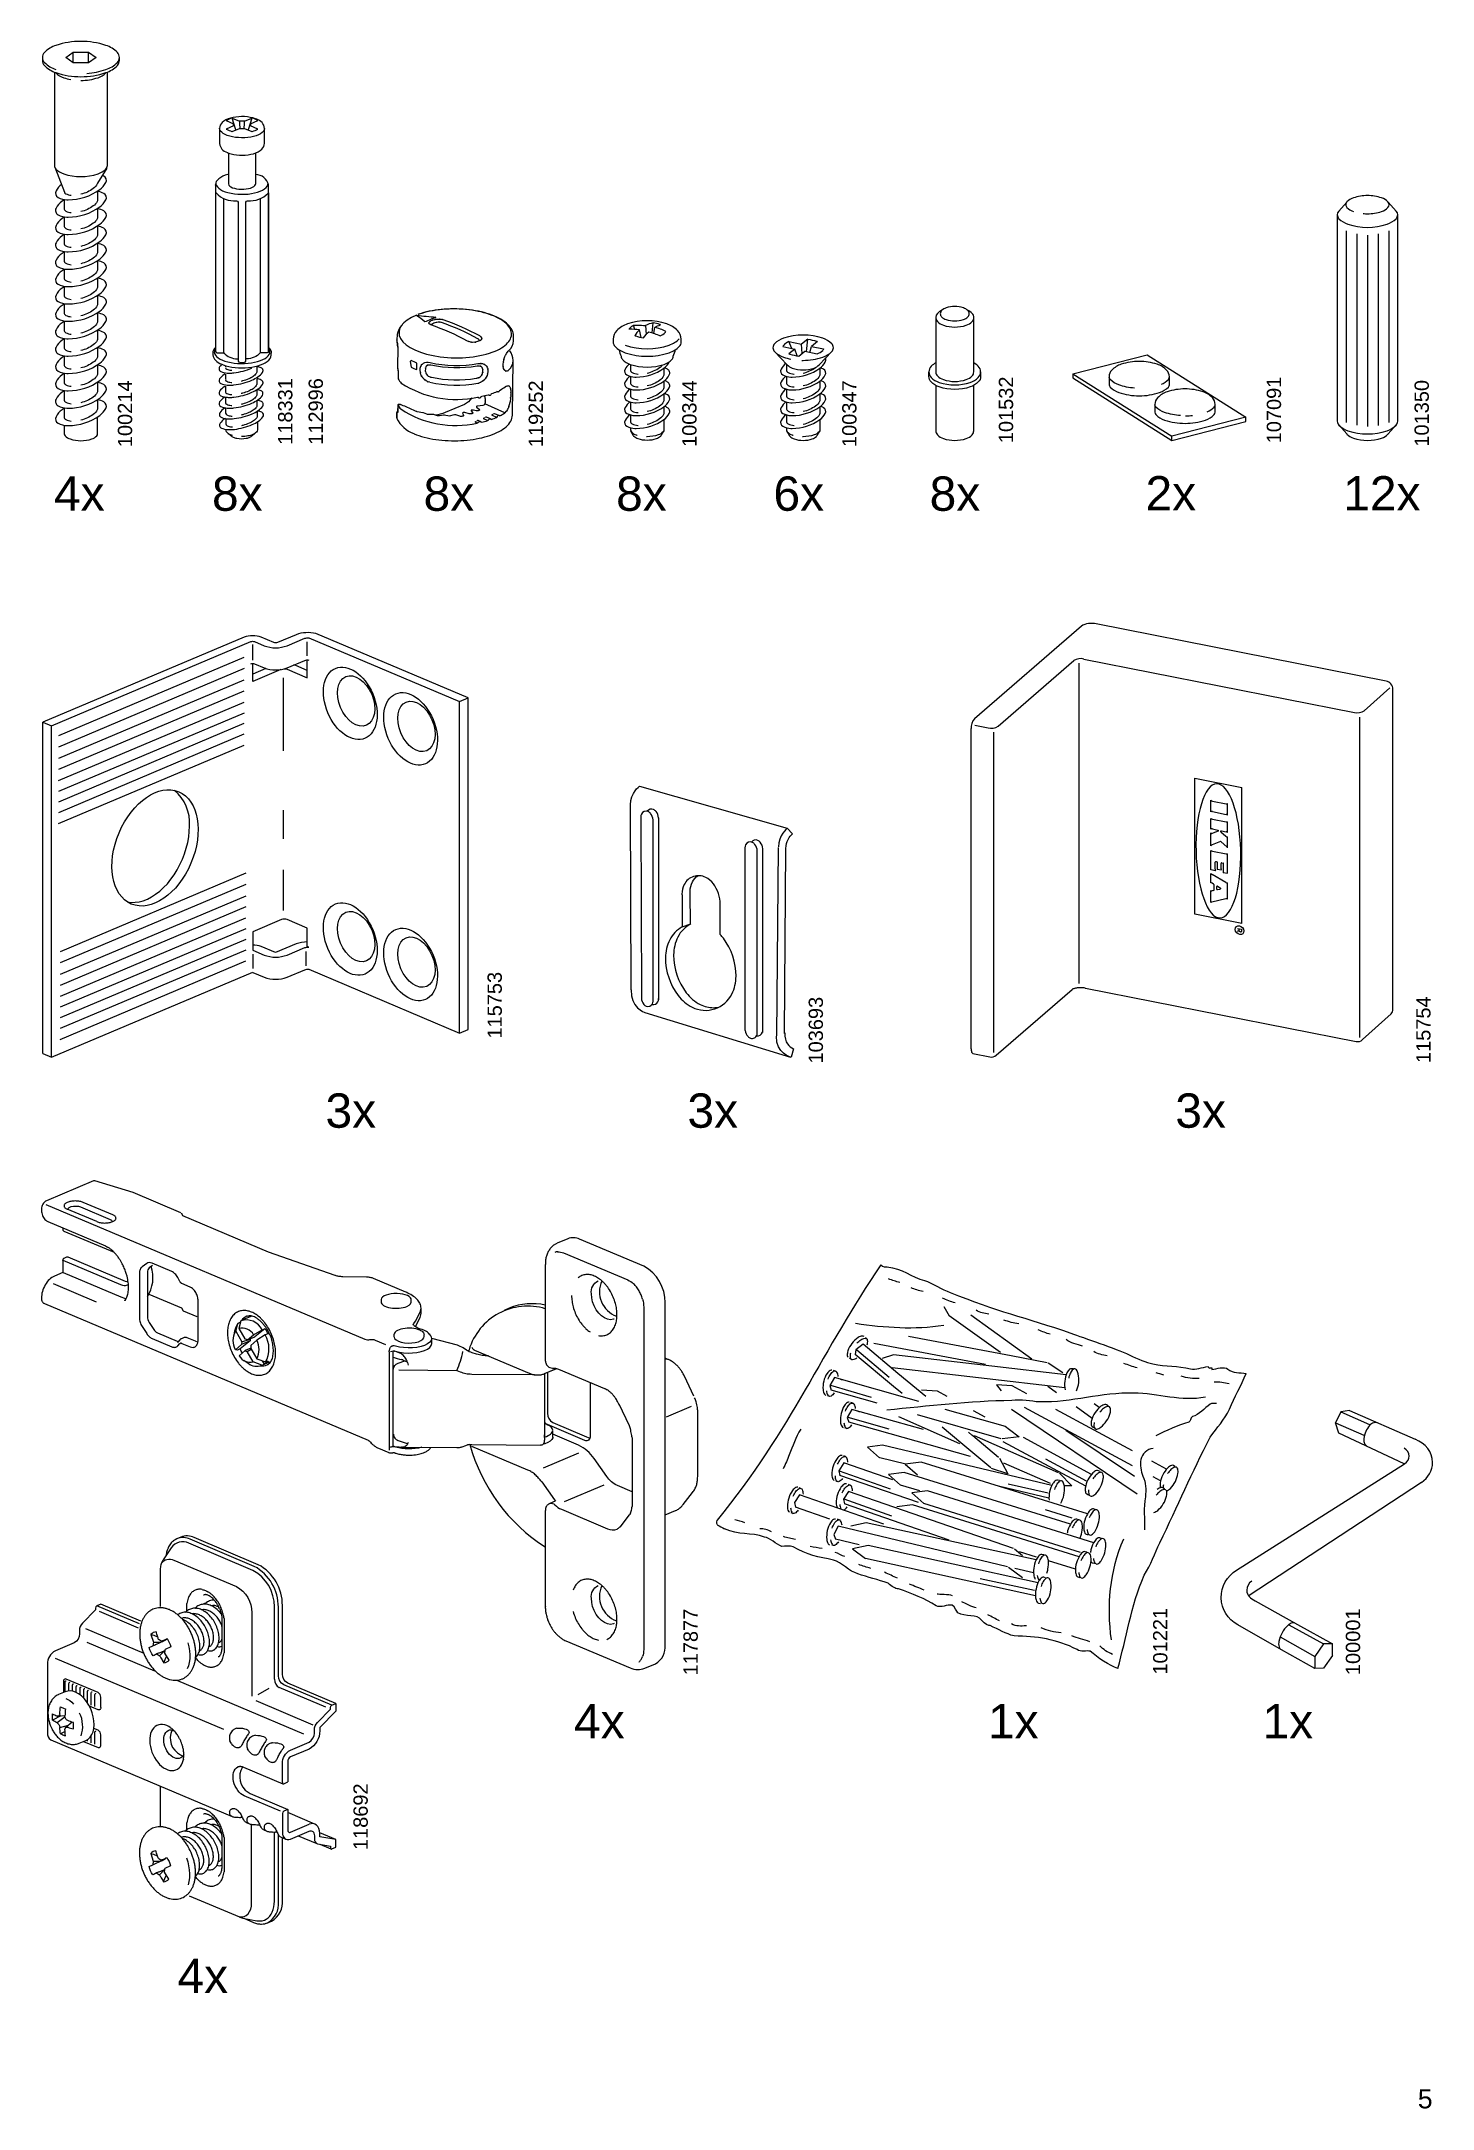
# Model space of a CAD drawing. Header units: metres. Extents: x -6.4 to 35.9, y -8.9 to 6.5.
# Drawn here: x 14.318 to 17.141, y 1.894 to 6.088 of the extents above; entities that cross this region are included whole.
import ezdxf

# ---------------------------------------------------------------- set-up
doc = ezdxf.new("R2010")
doc.units = ezdxf.units.M
doc.header["$MEASUREMENT"] = 0
doc.layers.add('PDF2_Geometry_Num_Penna__7_Num_Penna__7_Num_Penna__7_Num_Penna__7', color=7, linetype='Continuous', lineweight=18)
doc.layers.add('PDF2_Text_Num_Penna__7_Num_Penna__7_Num_Penna__7_Num_Penna__7', color=7, linetype='Continuous', lineweight=18)
doc.styles.add('GENERATED_STYLE_1', font='')
doc.styles.get('GENERATED_STYLE_1').set_extended_font_data('Arial')

msp = doc.modelspace()

# ---------------------------------------------------------------- texts
at = {"layer": 'PDF2_Text_Num_Penna__7_Num_Penna__7_Num_Penna__7_Num_Penna__7', "color": 7, "linetype": 'Continuous', "lineweight": 18, "char_height": 0.029025, "attachment_point": 7, "rotation": 90, "style": 'GENERATED_STYLE_1'}
for s, insert in [('\\A1;{\\pql;\\fArial|b0|i0|c0|p34;100214}', (14.5024, 5.2648)), ('\\A1;{\\pql;\\fArial|b0|i0|c0|p34;118331}', (14.8276, 5.2696)), ('\\A1;{\\pql;\\fArial|b0|i0|c0|p34;112996}', (14.8895, 5.2696)), ('\\A1;{\\pql;\\fArial|b0|i0|c0|p34;119252}', (15.3361, 5.2649)), ('\\A1;{\\pql;\\fArial|b0|i0|c0|p34;100344}', (15.6477, 5.2653)), ('\\A1;{\\pql;\\fArial|b0|i0|c0|p34;100347}', (15.9723, 5.2651)), ('\\A1;{\\pql;\\fArial|b0|i0|c0|p34;101532}', (16.2902, 5.2729)), ('\\A1;{\\pql;\\fArial|b0|i0|c0|p34;107091}', (16.8339, 5.2726)), ('\\A1;{\\pql;\\fArial|b0|i0|c0|p34;101350}', (17.1338, 5.2659)), ('\\A1;{\\pql;\\fArial|b0|i0|c0|p34;115753}', (15.2526, 4.0649)), ('\\A1;{\\pql;\\fArial|b0|i0|c0|p34;103693}', (15.9043, 4.0143)), ('\\A1;{\\pql;\\fArial|b0|i0|c0|p34;115754}', (17.1372, 4.0153)), ('\\A1;{\\pql;\\fArial|b0|i0|c0|p34;117877}', (15.6502, 2.7728)), ('\\A1;{\\pql;\\fArial|b0|i0|c0|p34;101221}', (16.6032, 2.7745)), ('\\A1;{\\pql;\\fArial|b0|i0|c0|p34;100001}', (16.9943, 2.7734)), ('\\A1;{\\pql;\\fArial|b0|i0|c0|p34;118692}', (14.9805, 2.4184))]:
    msp.add_mtext(s, dxfattribs=dict(at, insert=insert))
at = {"layer": 'PDF2_Text_Num_Penna__7_Num_Penna__7_Num_Penna__7_Num_Penna__7', "color": 7, "linetype": 'Continuous', "lineweight": 18, "attachment_point": 7, "style": 'GENERATED_STYLE_1'}
for s, insert, char_height in [('\\A1;{\\pql;\\fArial|b0|i0|c0|p34;4x}', (14.3434, 5.1362), 0.069662), ('\\A1;{\\pql;\\fArial|b0|i0|c0|p34;8x}', (14.664, 5.1347), 0.069662), ('\\A1;{\\pql;\\fArial|b0|i0|c0|p34;8x}', (15.0933, 5.1347), 0.069662), ('\\A1;{\\pql;\\fArial|b0|i0|c0|p34;8x}', (15.484, 5.1347), 0.069662), ('\\A1;{\\pql;\\fArial|b0|i0|c0|p34;6x}', (15.8034, 5.1348), 0.069662), ('\\A1;{\\pql;\\fArial|b0|i0|c0|p34;8x}', (16.1203, 5.1347), 0.069662), ('\\A1;{\\pql;\\fArial|b0|i0|c0|p34;2x}', (16.5584, 5.1364), 0.069662), ('\\A1;{\\pql;\\fArial|b0|i0|c0|p34;12x}', (16.9596, 5.1364), 0.069662), ('\\A1;{\\pql;\\fArial|b0|i0|c0|p34;3x}', (14.8943, 3.883), 0.069662), ('\\A1;{\\pql;\\fArial|b0|i0|c0|p34;3x}', (15.6288, 3.883), 0.069662), ('\\A1;{\\pql;\\fArial|b0|i0|c0|p34;3x}', (16.6189, 3.883), 0.069662), ('\\A1;{\\pql;\\fArial|b0|i0|c0|p34;4x}', (15.3987, 2.6449), 0.069662), ('\\A1;{\\pql;\\fArial|b0|i0|c0|p34;1x}', (16.2386, 2.645), 0.069662), ('\\A1;{\\pql;\\fArial|b0|i0|c0|p34;1x}', (16.7959, 2.645), 0.069662), ('\\A1;{\\pql;\\fArial|b0|i0|c0|p34;4x}', (14.5939, 2.1284), 0.069662), ('\\A1;{\\pql;\\fArial|b0|i0|c0|p34;5}', (17.111, 1.8938), 0.038701)]:
    msp.add_mtext(s, dxfattribs=dict(at, insert=insert, char_height=char_height))

# ---------------------------------------------------------------- linework, layer by layer
at = {"layer": 'PDF2_Geometry_Num_Penna__7_Num_Penna__7_Num_Penna__7_Num_Penna__7', "color": 7, "linetype": 'Continuous', "lineweight": 18, "flags": 128}
for points in [[(14.4101, 6.0232, 0.061754), (14.4487, 6.031, 0.116424), (14.472, 6.0453, 0.414321), (14.472, 6.0656, 0.116309), (14.4487, 6.08, 0.162281), (14.3474, 6.08, 0.116484), (14.324, 6.0656, 0.414162), (14.3241, 6.0453, 0.116394), (14.3473, 6.031)], [(14.3198, 6.0555), (14.3198, 6.0492, 0.199326), (14.324, 6.0391, 0.116255), (14.3473, 6.0247, 0.162083), (14.4487, 6.0247, 0.116411), (14.472, 6.0391, 0.199326), (14.4762, 6.0492), (14.4762, 6.0555)], [(14.3444, 6.0258), (14.3444, 5.8362, 0.199376), (14.3473, 5.8292, 0.116164), (14.3632, 5.8194, 0.162126), (14.4328, 5.8194, 0.116137), (14.4488, 5.8292, 0.199376), (14.4517, 5.8362), (14.4517, 6.0258)], [(14.3472, 6.0244, 0.115998), (14.3632, 6.0145, 0.033556), (14.3773, 6.0108)], [(14.398, 6.0089, 0.080753), (14.4328, 6.0145, 0.116505), (14.4488, 6.0244)], [(14.6952, 5.8626), (14.6977, 5.8616), (14.7028, 5.86), (14.7082, 5.8588), (14.7139, 5.8579), (14.7198, 5.8574), (14.7257, 5.8573), (14.7316, 5.8575), (14.7374, 5.8581), (14.743, 5.8591), (14.7483, 5.8603), (14.7532, 5.862), (14.7578, 5.864), (14.7619, 5.8665), (14.7651, 5.8692), (14.7675, 5.872), (14.7692, 5.875), (14.7702, 5.8781), (14.7705, 5.881), (14.7705, 5.9116, 0.315199), (14.7547, 5.9302), (14.7522, 5.9312), (14.7471, 5.9328), (14.7417, 5.934), (14.736, 5.9349), (14.7302, 5.9354), (14.7242, 5.9355), (14.7183, 5.9353), (14.7126, 5.9347), (14.707, 5.9338), (14.7017, 5.9325), (14.6967, 5.9308), (14.6921, 5.9288), (14.688, 5.9263), (14.6848, 5.9237), (14.6824, 5.9208), (14.6807, 5.9179), (14.6797, 5.9148), (14.6794, 5.9118), (14.6794, 5.881)], [(14.7126, 5.9085), (14.7048, 5.9324), (14.7041, 5.9322, 0.073313), (14.6934, 5.9276), (14.6929, 5.9273), (14.7079, 5.9209, 0.093322), (14.7073, 5.9195, 0.011009), (14.7073, 5.9181, 0.093322), (14.7079, 5.9167), (14.6927, 5.9103), (14.6934, 5.91, 0.074617), (14.7041, 5.9055), (14.7049, 5.9053), (14.7199, 5.9116)], [(14.7267, 5.9113, 0.017456), (14.73, 5.9116), (14.7452, 5.9052), (14.7458, 5.9055, 0.074347), (14.7566, 5.91), (14.757, 5.9103), (14.742, 5.9167, 0.09555), (14.7426, 5.9181, 0.005535), (14.7426, 5.9195, 0.09555), (14.742, 5.9209), (14.7572, 5.9273), (14.7566, 5.9276, 0.073313), (14.7458, 5.9322), (14.7452, 5.9324), (14.7373, 5.9085)], [(14.345, 5.8326), (14.3645, 5.7824, 0.180048), (14.3675, 5.7791, 0.106245), (14.3783, 5.776)], [(14.4503, 5.8312), (14.4318, 5.8002, -0.054003), (14.4312, 5.7988, -0.11613), (14.4231, 5.7895, -0.096354), (14.398, 5.778)], [(14.3584, 5.7981, 0.106088), (14.3475, 5.7849, 0.414188), (14.3516, 5.7716, 0.116313), (14.3697, 5.7669, 0.003393), (14.3721, 5.7669, 0.156684), (14.4362, 5.7875, 0.116145), (14.4486, 5.8016, 0.414194), (14.4444, 5.8149, 0.020054), (14.4414, 5.8164)], [(14.6709, 5.7965), (14.6709, 5.797), (14.6709, 5.4615, 0.052729), (14.6711, 5.4594)], [(14.7788, 5.4594, 0.048871), (14.779, 5.4615), (14.779, 5.797, 0.318681), (14.7528, 5.8183)], [(14.364, 5.7667, 0.01224), (14.3598, 5.7638, 0.116328), (14.3475, 5.7497, 0.414426), (14.3516, 5.7364, 0.116103), (14.3697, 5.7317, 0.00509), (14.3721, 5.7317, 0.156684), (14.4362, 5.7523, 0.116002), (14.4486, 5.7664, 0.413771), (14.4444, 5.7797, 0.081199), (14.432, 5.7839)], [(14.364, 5.7315, 0.01289), (14.3598, 5.7286, 0.116496), (14.3475, 5.7144, 0.414182), (14.3516, 5.7011, 0.116522), (14.3697, 5.6964, 0.003394), (14.3721, 5.6964, 0.156634), (14.4362, 5.717, 0.116119), (14.4486, 5.7311, 0.413826), (14.4445, 5.7444, 0.08121), (14.432, 5.7486)], [(14.364, 5.7675), (14.364, 5.7495, 0.278715), (14.3675, 5.7438, 0.10662), (14.3783, 5.7408)], [(14.432, 5.7846), (14.432, 5.7665, -0.120887), (14.4312, 5.7635, -0.115953), (14.4231, 5.7542, -0.096221), (14.398, 5.7427)], [(14.432, 5.7494), (14.432, 5.7313, -0.1212), (14.4312, 5.7283, -0.116385), (14.4231, 5.719, -0.096338), (14.398, 5.7075)], [(14.6711, 5.781), (14.6711, 5.4594), (14.6712, 5.4589), (14.6712, 5.4589, 0.352967), (14.6742, 5.4565), (14.6847, 5.4565, -0.141623), (14.6882, 5.4558)], [(14.6877, 5.7677), (14.6877, 5.6558), (14.6877, 5.4573, 0.142096), (14.6881, 5.456, 0.204226), (14.7154, 5.444, -0.082788), (14.7172, 5.4435)], [(14.7139, 5.7645, -0.391672), (14.7172, 5.7616), (14.7172, 5.4401, 0.400247), (14.7202, 5.437), (14.7236, 5.4369), (14.7297, 5.437, 0.399917), (14.7327, 5.4401), (14.7327, 5.7616, -0.409138), (14.7361, 5.7645)], [(14.7788, 5.781), (14.7788, 5.4594), (14.7787, 5.4589, -0.353624), (14.7757, 5.4565), (14.7652, 5.4565, 0.131354), (14.7619, 5.456, 0.147957), (14.7622, 5.4573), (14.7622, 5.7677)], [(16.967, 5.7622), (16.9505, 5.7439, 0.399739), (16.9509, 5.7284, 0.115795), (16.9692, 5.7171, 0.162246), (17.0486, 5.7171, 0.115944), (17.0669, 5.7284, 0.399041), (17.0673, 5.7439), (17.0508, 5.7622)], [(17.0002, 5.7388, 0.024524), (17.0089, 5.7384, 0.080754), (17.0375, 5.743, 0.117228), (17.0505, 5.7511, 0.414169), (17.0505, 5.7625, 0.116736), (17.0375, 5.7706, 0.080764), (17.0089, 5.7752, 0.080653), (16.9804, 5.7706, 0.116977), (16.9673, 5.7625, 0.414498), (16.9673, 5.7511, 0.116572), (16.9804, 5.743)], [(14.364, 5.6962, 0.01224), (14.3598, 5.6933, 0.116354), (14.3475, 5.6792, 0.414308), (14.3516, 5.6659, 0.116313), (14.3697, 5.6612, 0.003393), (14.3721, 5.6612, 0.156627), (14.4362, 5.6818, 0.116002), (14.4486, 5.6959, 0.413279), (14.4444, 5.7092, 0.080907), (14.432, 5.7134)], [(14.364, 5.7322), (14.364, 5.7143, 0.278982), (14.3675, 5.7086, 0.106592), (14.3783, 5.7055)], [(14.432, 5.7141), (14.432, 5.696, -0.121406), (14.4312, 5.693, -0.116169), (14.4231, 5.6837, -0.096205), (14.398, 5.6722)], [(16.9476, 5.7363), (16.9476, 5.3174, 0.19771), (16.9509, 5.3095, 0.116439), (16.9692, 5.2982, 0.162246), (17.0486, 5.2982, 0.116588), (17.0669, 5.3095, 0.199272), (17.0702, 5.3174), (17.0702, 5.7363)], [(14.364, 5.661, 0.011584), (14.3598, 5.6581, 0.116496), (14.3475, 5.6439, 0.414277), (14.3516, 5.6306, 0.116112), (14.3697, 5.6259, 0.00509), (14.3721, 5.6259, 0.156627), (14.4362, 5.6465, 0.116002), (14.4486, 5.6606, 0.41408), (14.4444, 5.674, 0.081199), (14.432, 5.6781)], [(14.364, 5.697), (14.364, 5.679, 0.278282), (14.3675, 5.6733, 0.10662), (14.3783, 5.6703)], [(14.432, 5.6789), (14.432, 5.6608, -0.120887), (14.4312, 5.6578, -0.116856), (14.4231, 5.6485, -0.096739), (14.398, 5.637)], [(14.364, 5.6257, 0.01289), (14.3598, 5.6228, 0.116328), (14.3475, 5.6087, 0.414086), (14.3516, 5.5954, 0.116321), (14.3697, 5.5907, 0.00509), (14.3721, 5.5907, 0.156627), (14.4362, 5.6113, 0.11617), (14.4486, 5.6254, 0.414041), (14.4444, 5.6387, 0.081199), (14.432, 5.6429)], [(14.364, 5.6617), (14.364, 5.6438, 0.278788), (14.3675, 5.6381, 0.106939), (14.3783, 5.635)], [(14.364, 5.6265), (14.364, 5.6085, 0.278595), (14.3675, 5.6028, 0.10662), (14.3783, 5.5998)], [(14.432, 5.6436), (14.432, 5.6256, -0.1212), (14.4312, 5.6225, -0.11664), (14.4231, 5.6133, -0.096464), (14.398, 5.6017)], [(14.364, 5.5905, 0.010935), (14.3598, 5.5876, 0.116328), (14.3475, 5.5734, 0.414198), (14.3516, 5.5602, 0.116103), (14.3697, 5.5554, 0.006787), (14.3721, 5.5554, 0.156688), (14.4362, 5.576, 0.116145), (14.4486, 5.5901, 0.414001), (14.4444, 5.6035, 0.081199), (14.432, 5.6076)], [(14.364, 5.5912), (14.364, 5.5733, 0.278282), (14.3675, 5.5676, 0.106273), (14.3783, 5.5645)], [(14.432, 5.6084), (14.432, 5.5903, -0.121308), (14.4312, 5.5873, -0.116817), (14.4231, 5.578, -0.096338), (14.398, 5.5665)], [(14.364, 5.5552, 0.012252), (14.3598, 5.5523, 0.116303), (14.3475, 5.5382, 0.414096), (14.3516, 5.5249, 0.115911), (14.3697, 5.5202, 0.006786), (14.3721, 5.5202, 0.156684), (14.4362, 5.5408, 0.116028), (14.4486, 5.5549, 0.414263), (14.4444, 5.5682, 0.081199), (14.432, 5.5724)], [(14.364, 5.52, 0.011595), (14.3598, 5.5171, 0.116186), (14.3475, 5.5029, 0.414363), (14.3516, 5.4896, 0.116112), (14.3697, 5.4849, 0.00509), (14.3721, 5.4849, 0.156684), (14.4362, 5.5055, 0.116002), (14.4486, 5.5196, 0.414412), (14.4444, 5.533, 0.081492), (14.432, 5.5371)], [(14.364, 5.556), (14.364, 5.538, 0.278089), (14.3675, 5.5323, 0.106259), (14.3783, 5.5293)], [(14.432, 5.5731), (14.432, 5.5551, -0.121308), (14.4312, 5.552, -0.116385), (14.4231, 5.5427, -0.096354), (14.398, 5.5312)], [(14.432, 5.5379), (14.432, 5.5198, -0.121415), (14.4312, 5.5168, -0.116856), (14.4231, 5.5075, -0.096213), (14.398, 5.496)], [(16.1453, 5.5426, 0.091233), (16.1362, 5.5362, 0.413071), (16.1362, 5.5196, 0.115928), (16.1482, 5.5122, 0.161872), (16.1945, 5.5122, 0.116267), (16.2065, 5.5196, 0.415401), (16.2065, 5.5363, 0.091477), (16.1973, 5.5426)], [(14.364, 5.4847, 0.012246), (14.3598, 5.4818, 0.116562), (14.3475, 5.4677, 0.41437), (14.3516, 5.4544, 0.11612), (14.3697, 5.4497, 0.006786), (14.3721, 5.4497, 0.156737), (14.4362, 5.4703, 0.116028), (14.4486, 5.4844, 0.414643), (14.4444, 5.4977, 0.081481), (14.432, 5.5019)], [(14.364, 5.5207), (14.364, 5.5028, 0.277776), (14.3675, 5.4971, 0.106273), (14.3783, 5.494)], [(14.432, 5.5026), (14.432, 5.4846, -0.1212), (14.4312, 5.4815, -0.11613), (14.4231, 5.4722, -0.09648), (14.398, 5.4607)], [(15.5314, 5.5027, 0.033363), (15.5109, 5.5042, -0.121474), (15.5126, 5.507, -0.136616), (15.5196, 5.5121)], [(15.522, 5.5037), (15.5196, 5.5121, -0.01474), (15.5273, 5.5123, -0.02935), (15.5436, 5.5114)], [(15.535, 5.4875), (15.5314, 5.5027, 0.067971), (15.5219, 5.4911, 0.015108), (15.5238, 5.4904, 0.054104), (15.54, 5.4869, -0.060585), (15.5503, 5.499, -0.039505), (15.5734, 5.4907, 0.108009), (15.5836, 5.4973, 0.10707), (15.5852, 5.4998, 0.043153), (15.5624, 5.5078)], [(15.5571, 5.497), (15.5596, 5.5169, 0.077111), (15.5436, 5.5114), (15.5448, 5.4932)], [(15.5607, 5.4958), (15.5624, 5.5078, -0.049852), (15.5745, 5.5131, 0.018305), (15.5724, 5.5139, 0.06611), (15.5596, 5.5169)], [(16.1327, 5.528), (16.1327, 5.4176, 0.198207), (16.1362, 5.4093, 0.116196), (16.1482, 5.4019, 0.162387), (16.1945, 5.4019, 0.116535), (16.2065, 5.4093, 0.198902), (16.2099, 5.4176), (16.2099, 5.528)], [(14.364, 5.4495, 0.012246), (14.3598, 5.4466, 0.116471), (14.3475, 5.4324, 0.414205), (14.3516, 5.4192, 0.116313), (14.3697, 5.4144, 0.003393), (14.3721, 5.4144, 0.156737), (14.4362, 5.435, 0.116002), (14.4486, 5.4492, 0.414276), (14.4444, 5.4624, 0.081492), (14.432, 5.4666)], [(14.364, 5.4855), (14.364, 5.4675, 0.278402), (14.3675, 5.4618, 0.10662), (14.3783, 5.4588)], [(14.432, 5.4674), (14.432, 5.4493, -0.1212), (14.4312, 5.4463, -0.116169), (14.4231, 5.437, -0.096087), (14.398, 5.4255)], [(14.6709, 5.467, 0.234724), (14.6655, 5.4555), (14.6655, 5.4527), (14.6655, 5.4524)], [(14.7619, 5.456, -0.204116), (14.7345, 5.444, 0.075946), (14.7327, 5.4435)], [(14.779, 5.467, -0.213524), (14.7844, 5.4559), (14.7844, 5.4555)], [(15.041, 5.3503), (15.0408, 5.3378, 0.287889), (15.039, 5.335), (15.0389, 5.3247), (15.0389, 5.3239), (15.0391, 5.3232, 0.188738), (15.0734, 5.2923), (15.0742, 5.2919), (15.0791, 5.29), (15.0841, 5.2883), (15.0894, 5.2866), (15.0948, 5.2851), (15.1005, 5.2837), (15.1063, 5.2825), (15.1122, 5.2814), (15.1183, 5.2805), (15.1244, 5.2797), (15.1307, 5.279), (15.137, 5.2785), (15.1434, 5.2781), (15.1498, 5.2779), (15.1562, 5.2779), (15.1627, 5.278), (15.1691, 5.2782), (15.1754, 5.2786), (15.1818, 5.2791), (15.188, 5.2798), (15.1941, 5.2807), (15.2001, 5.2817), (15.206, 5.2828), (15.2118, 5.284), (15.2174, 5.2855), (15.2228, 5.287), (15.228, 5.2886), (15.233, 5.2904), (15.2378, 5.2924), (15.2423, 5.2944), (15.2466, 5.2966), (15.2506, 5.2988), (15.2544, 5.3012), (15.2578, 5.3037), (15.261, 5.3063), (15.2638, 5.309), (15.2663, 5.3118), (15.2685, 5.3147), (15.2702, 5.3176), (15.2717, 5.3206), (15.2727, 5.3236), (15.2734, 5.3266), (15.2737, 5.3296), (15.2737, 5.3302), (15.2752, 5.4404, 0.169445), (15.2681, 5.4606)], [(15.0399, 5.477), (15.04, 5.4764), (15.04, 5.4763, -0.072638), (15.0394, 5.4829)], [(15.04, 5.4763, -0.039539), (15.0408, 5.4698, -0.024883), (15.0409, 5.4679), (15.0403, 5.4265)], [(15.2653, 5.4597, -0.015735), (15.2663, 5.4608, 0.201698), (15.2758, 5.4805), (15.2759, 5.4898)], [(15.49, 5.4626, 0.044608), (15.4944, 5.4492, 0.199167), (15.4973, 5.4424, 0.116367), (15.5129, 5.4327, 0.162099), (15.5814, 5.4327, 0.116268), (15.5971, 5.4424, 0.199321), (15.5999, 5.4492, 0.058564), (15.6049, 5.4629)], [(15.5024, 5.4719, 0.162283), (15.5919, 5.4719, 0.117044), (15.6124, 5.4846)], [(15.8608, 5.441, 0.005511), (15.8637, 5.441, 0.080671), (15.9035, 5.4475, 0.116684), (15.9217, 5.4587, 0.414228), (15.9217, 5.4746, 0.116377), (15.9035, 5.4859, 0.162408), (15.824, 5.4859, 0.116402), (15.8057, 5.4746, 0.41521), (15.8057, 5.4588, 0.116671), (15.8239, 5.4475, 0.030081), (15.8387, 5.4435)], [(15.8055, 5.4589), (15.8314, 5.4317, 0.115798), (15.8416, 5.4254, 0.16262), (15.8857, 5.4254, 0.117108), (15.896, 5.4317), (15.9219, 5.4589)], [(15.8404, 5.4651), (15.8349, 5.4791, 0.101926), (15.8242, 5.4721, 0.120518), (15.8223, 5.469), (15.8468, 5.4637), (15.8346, 5.4543, 0.016664), (15.8366, 5.4536, 0.053777), (15.8547, 5.4497), (15.8673, 5.4593), (15.892, 5.454, 0.106547), (15.9033, 5.4613)], [(15.8702, 5.4586), (15.8731, 5.4837, -0.053844), (15.8908, 5.4798, -0.021126), (15.8931, 5.4789), (15.8805, 5.4693), (15.905, 5.4641, -0.108961), (15.9033, 5.4613)], [(14.364, 5.4142, 0.012897), (14.3598, 5.4113, 0.116613), (14.3475, 5.3972, 0.41409), (14.3516, 5.3839, 0.116112), (14.3697, 5.3792, 0.00509), (14.3721, 5.3792, 0.156684), (14.4362, 5.3998, 0.11617), (14.4486, 5.4139, 0.414045), (14.4444, 5.4272, 0.08121), (14.432, 5.4314)], [(14.364, 5.4502), (14.364, 5.4323, 0.278402), (14.3675, 5.4266, 0.105912), (14.3783, 5.4235)], [(14.364, 5.415), (14.364, 5.397, 0.278282), (14.3675, 5.3913, 0.106592), (14.3783, 5.3883)], [(14.432, 5.4321), (14.432, 5.4141, -0.120887), (14.4312, 5.411, -0.116563), (14.4231, 5.4018, -0.096354), (14.398, 5.3903)], [(14.6829, 5.432, 0.037807), (14.6795, 5.4279, 0.155932), (14.6784, 5.4242, 0.291201), (14.6822, 5.4183, 0.090504), (14.6945, 5.4153, 0.016862), (14.6995, 5.4151, 0.031502), (14.7085, 5.4157, 0.035426), (14.7271, 5.4193, 0.035352), (14.7449, 5.4254)], [(14.6903, 5.4132, 0.004163), (14.6887, 5.4122, 0.090557), (14.6795, 5.4033, 0.470831), (14.6821, 5.3938, 0.091127), (14.6945, 5.3907, 0.018463), (14.6995, 5.3905, 0.030609), (14.7085, 5.3911, 0.035428), (14.7271, 5.3947, 0.034722), (14.7449, 5.4008, 0.048564), (14.7573, 5.4075, 0.090558), (14.7664, 5.4165, 0.157108), (14.7676, 5.4201, 0.061106), (14.7674, 5.4218, 0.223954), (14.7639, 5.4259, 0.060031), (14.7557, 5.4285)], [(14.6914, 5.426, 0.226919), (14.6939, 5.4231, 0.091898), (14.7027, 5.4209)], [(14.7547, 5.4279), (14.7547, 5.4171, -0.152317), (14.7539, 5.4146, -0.090689), (14.7473, 5.4082, -0.046844), (14.7386, 5.4034, -0.03499), (14.7259, 5.3991, -0.00825), (14.723, 5.3983)], [(15.0404, 5.4257, -0.053815), (15.0419, 5.4165), (15.0417, 5.404)], [(15.042, 5.4161), (15.0418, 5.4036, 0.066551), (15.0482, 5.3949, 0.201539), (15.2028, 5.3663)], [(15.1022, 5.4316, -0.150456), (15.1082, 5.4317, 0.094197), (15.202, 5.4298), (15.2024, 5.4298), (15.2035, 5.4299, -0.14899), (15.2084, 5.4294)], [(15.1065, 5.4364, 0.094279), (15.2038, 5.4344, -0.018676), (15.2061, 5.4347)], [(15.2648, 5.4199, 0.033384), (15.2658, 5.4208, 0.193348), (15.2752, 5.4404)], [(15.5107, 5.4335, 0.092484), (15.5024, 5.4232, 0.412695), (15.5059, 5.4114, 0.116067), (15.522, 5.4071, 0.005755), (15.5248, 5.4071, 0.154882), (15.581, 5.4249, 0.125016), (15.5926, 5.4385)], [(15.5122, 5.4088, 0.107194), (15.5024, 5.3971, 0.413051), (15.5059, 5.3854, 0.116057), (15.522, 5.3811, 0.007191), (15.5248, 5.381, 0.154873), (15.581, 5.3989, 0.116905), (15.592, 5.4113, 0.415252), (15.5885, 5.423, 0.048757), (15.5821, 5.4258)], [(15.5132, 5.4326), (15.5132, 5.422, 0.276839), (15.5166, 5.4163, 0.116669), (15.5285, 5.4131)], [(15.5472, 5.415, 0.095557), (15.5723, 5.4263, 0.072445), (15.5778, 5.4316)], [(15.5812, 5.4251), (15.5812, 5.4126, -0.124952), (15.5804, 5.4095, -0.116023), (15.5723, 5.4003, -0.095438), (15.5472, 5.389)], [(15.8286, 5.4347, 0.105336), (15.8189, 5.4232, 0.413241), (15.8225, 5.4114, 0.116292), (15.8385, 5.4071, 0.007224), (15.8413, 5.4071, 0.154758), (15.8975, 5.4249, 0.116561), (15.9085, 5.4374, 0.233563), (15.9088, 5.4451)], [(15.8288, 5.4088, 0.107446), (15.8189, 5.3972, 0.413406), (15.8225, 5.3854, 0.116282), (15.8385, 5.3811, 0.007224), (15.8413, 5.381, 0.154885), (15.8975, 5.3989, 0.116561), (15.9085, 5.4113, 0.413735), (15.905, 5.4231, 0.04816), (15.8987, 5.4258)], [(15.8297, 5.4335), (15.8297, 5.422, 0.276526), (15.8331, 5.4163, 0.116535), (15.845, 5.4131), (15.8452, 5.4131)], [(15.8977, 5.4251), (15.8977, 5.4126, -0.124323), (15.897, 5.4095, -0.116962), (15.8888, 5.4003, -0.096036), (15.8637, 5.389)], [(16.1327, 5.4359, 0.0694), (16.1235, 5.4289, 0.413931), (16.1235, 5.4063, 0.116091), (16.1398, 5.3962, 0.162212), (16.2028, 5.3962, 0.116674), (16.2191, 5.4063, 0.41468), (16.2191, 5.4289, 0.069426), (16.2099, 5.4359)], [(16.2238, 5.4176), (16.2238, 5.4084, -0.199318), (16.2191, 5.3971, -0.116315), (16.2028, 5.387, -0.16234), (16.1398, 5.387, -0.116091), (16.1235, 5.3971, -0.198558), (16.1188, 5.4084), (16.1188, 5.4176)], [(16.6048, 5.3867, 0.200165), (16.6068, 5.3916), (16.6068, 5.4069, 0.032004), (16.6068, 5.4077, 0.198965), (16.6012, 5.4212, 0.116934), (16.5821, 5.433, 0.080636), (16.5456, 5.4389, 0.080642), (16.5092, 5.433, 0.11691), (16.4901, 5.4212, 0.198669), (16.4845, 5.4077, 0.018724), (16.4845, 5.4064)], [(14.364, 5.379, 0.012246), (14.3598, 5.3761, 0.116328), (14.3475, 5.362, 0.414277), (14.3516, 5.3487, 0.11612), (14.3697, 5.344, 0.00509), (14.3721, 5.3439, 0.15663), (14.4362, 5.3645, 0.116002), (14.4486, 5.3787, 0.414045), (14.4444, 5.392, 0.081199), (14.432, 5.3961)], [(14.364, 5.3797), (14.364, 5.3618, 0.278909), (14.3675, 5.3561, 0.106231), (14.3783, 5.353)], [(14.432, 5.3969), (14.432, 5.3788, -0.121514), (14.4312, 5.3758, -0.11613), (14.4231, 5.3665, -0.096213), (14.398, 5.355)], [(14.6887, 5.3874, 0.090303), (14.6795, 5.3785, 0.469585), (14.6821, 5.369, 0.091127), (14.6945, 5.366, 0.016061), (14.6995, 5.3658, 0.030609), (14.7085, 5.3663, 0.035852), (14.7271, 5.3699, 0.034532), (14.7449, 5.3761, 0.047768), (14.7573, 5.3828, 0.089903), (14.7664, 5.3917, 0.156365), (14.7676, 5.3954, 0.062216), (14.7674, 5.397, 0.224413), (14.7639, 5.4011, 0.060927), (14.7557, 5.4037)], [(14.6903, 5.3665, 0.000542), (14.6887, 5.3655, 0.090196), (14.6795, 5.3565, 0.471435), (14.682, 5.3472, 0.090215), (14.6945, 5.344, 0.018463), (14.6995, 5.3438, 0.031056), (14.7085, 5.3444, 0.035219), (14.7271, 5.3479, 0.035738), (14.7449, 5.3541, 0.046301), (14.7573, 5.3608, 0.090531), (14.7664, 5.3697, 0.470434), (14.7639, 5.3792, 0.060501), (14.7557, 5.3818)], [(14.6913, 5.3883), (14.6913, 5.3777, 0.072319), (14.6914, 5.3767, 0.2278), (14.6939, 5.3737, 0.091033), (14.7027, 5.3715, 0.022551), (14.7044, 5.3714)], [(14.6914, 5.4014, 0.225993), (14.6939, 5.3985, 0.090614), (14.7027, 5.3962, 0.012645), (14.7044, 5.3962)], [(14.7547, 5.4031), (14.7547, 5.3923, -0.1528), (14.7539, 5.3898, -0.090126), (14.7473, 5.3835, -0.047926), (14.7386, 5.3787, -0.035548), (14.7259, 5.3743, -0.013522), (14.723, 5.3736)], [(14.7547, 5.3811), (14.7547, 5.3703, -0.148099), (14.7539, 5.3678, -0.089917), (14.7473, 5.3615, -0.04682), (14.7386, 5.3567, -0.03499), (14.7259, 5.3523, -0.001652), (14.723, 5.3516)], [(15.1059, 5.3964, 0.094245), (15.2032, 5.3944, 0.026512), (15.2056, 5.3949)], [(15.1094, 5.4066, 0.094186), (15.2002, 5.4047, 0.023631), (15.2018, 5.4049)], [(15.2117, 5.3681, 0.017544), (15.2242, 5.3712), (15.2265, 5.3702)], [(15.2442, 5.3769), (15.2423, 5.3778), (15.2444, 5.3768, 0.00234), (15.2433, 5.3778)], [(15.5122, 5.3827, 0.106159), (15.5024, 5.3711, 0.412686), (15.5059, 5.3593, 0.116528), (15.522, 5.355, 0.005746), (15.5248, 5.355, 0.154869), (15.581, 5.3728, 0.11661), (15.592, 5.3853, 0.414374), (15.5885, 5.397, 0.04821), (15.5821, 5.3997)], [(15.5122, 5.3566, 0.106504), (15.5024, 5.345, 0.41245), (15.5059, 5.3332, 0.116067), (15.522, 5.329, 0.005752), (15.5248, 5.3289, 0.154816), (15.581, 5.3468, 0.11661), (15.592, 5.3592, 0.413806), (15.5884, 5.371, 0.045477), (15.5821, 5.3737)], [(15.5132, 5.4085), (15.5132, 5.3959, 0.276333), (15.5166, 5.3902, 0.116032), (15.5285, 5.3871), (15.5287, 5.3871)], [(15.5132, 5.3824), (15.5132, 5.3699, 0.276839), (15.5166, 5.3642, 0.115687), (15.5285, 5.361), (15.5287, 5.361)], [(15.5812, 5.399), (15.5812, 5.3865, -0.125053), (15.5804, 5.3834, -0.116023), (15.5723, 5.3742, -0.095707), (15.5472, 5.3629)], [(15.5812, 5.373), (15.5812, 5.3604, -0.124323), (15.5804, 5.3574, -0.115805), (15.5723, 5.3481, -0.095572), (15.5472, 5.3369)], [(15.8288, 5.3827, 0.106411), (15.8189, 5.3711, 0.412968), (15.8225, 5.3593, 0.116754), (15.8385, 5.355, 0.005779), (15.8413, 5.355, 0.15488), (15.8975, 5.3728, 0.116561), (15.9085, 5.3853, 0.412613), (15.905, 5.3971, 0.047098), (15.8987, 5.3997)], [(15.8288, 5.3567, 0.106756), (15.8189, 5.345, 0.413415), (15.8225, 5.3332, 0.116046), (15.8385, 5.329, 0.00578), (15.8413, 5.3289, 0.154946), (15.8975, 5.3468, 0.116294), (15.9085, 5.3592, 0.412733), (15.9049, 5.3711, 0.047083), (15.8987, 5.3737)], [(15.8297, 5.4085), (15.8297, 5.3959, 0.275707), (15.8331, 5.3902, 0.11623), (15.845, 5.3871), (15.8452, 5.3871)], [(15.8297, 5.3824), (15.8297, 5.3699, 0.276526), (15.8331, 5.3642, 0.114931), (15.845, 5.361, 0.018277), (15.8452, 5.361)], [(15.8977, 5.399), (15.8977, 5.3865, -0.125152), (15.897, 5.3835, -0.116449), (15.8888, 5.3742, -0.095499), (15.8637, 5.3629)], [(15.8977, 5.373), (15.8977, 5.3604, -0.123695), (15.897, 5.3574, -0.115834), (15.8888, 5.3481, -0.095917), (15.8637, 5.3369)], [(16.1327, 5.3902), (16.1327, 5.2981, 0.198441), (16.1362, 5.2898, 0.115928), (16.1482, 5.2823, 0.161986), (16.1945, 5.2823, 0.116267), (16.2065, 5.2898, 0.199138), (16.2099, 5.2981), (16.2099, 5.3902)], [(16.5363, 5.3847, -0.062557), (16.5042, 5.3911, -0.116278), (16.4865, 5.402, -0.19767), (16.4845, 5.4069), (16.4845, 5.3916, 0.198745), (16.4865, 5.3867, 0.116594), (16.5042, 5.3758, 0.080722), (16.5457, 5.369, 0.080758), (16.5871, 5.3758, 0.116555), (16.6048, 5.3867)], [(16.6293, 5.3288, -0.062443), (16.5972, 5.3352, -0.116373), (16.5795, 5.3461, -0.198371), (16.5775, 5.3509), (16.5775, 5.3356, 0.19778), (16.5795, 5.3308, 0.116041), (16.5972, 5.3198, 0.080458), (16.6387, 5.3131, 0.080468), (16.6802, 5.3198, 0.116118), (16.6978, 5.3308, 0.198868), (16.6999, 5.3356), (16.6999, 5.3509, 0.030376), (16.6998, 5.3517, 0.198473), (16.6942, 5.3653, 0.116269), (16.6751, 5.3771, 0.080684), (16.6386, 5.383, 0.080731), (16.6022, 5.3771, 0.116269), (16.5831, 5.3653, 0.19869), (16.5775, 5.3517, 0.01853), (16.5775, 5.3504)], [(16.5906, 5.3924, 0.095692), (16.6048, 5.402, 0.19767), (16.6068, 5.4069)], [(14.364, 5.3437, 0.01419), (14.3598, 5.3408, 0.116638), (14.3475, 5.3267, 0.414188), (14.3516, 5.3134, 0.116313), (14.3697, 5.3087, 0.003393), (14.3721, 5.3087, 0.156684), (14.4362, 5.3293, 0.116287), (14.4486, 5.3434, 0.413826), (14.4445, 5.3567, 0.080918), (14.432, 5.3609)], [(14.364, 5.3445), (14.364, 5.3265, 0.278595), (14.3675, 5.3208, 0.106966), (14.3783, 5.3178)], [(14.432, 5.3616), (14.432, 5.3436, -0.120261), (14.4312, 5.3405, -0.116385), (14.4231, 5.3313, -0.09648), (14.398, 5.3197)], [(14.6908, 5.3448, 0.000563), (14.6892, 5.3438, 0.090206), (14.68, 5.3348, 0.472063), (14.6825, 5.3254, 0.090976), (14.6949, 5.3223, 0.047208), (14.7091, 5.3227, 0.035446), (14.7275, 5.3263, 0.035202), (14.7454, 5.3324, 0.047595), (14.7577, 5.3391, 0.090832), (14.7669, 5.3481, 0.156862), (14.7681, 5.3517, 0.061583), (14.7679, 5.3533, 0.225418), (14.7644, 5.3574, 0.063422), (14.7562, 5.3601)], [(14.6912, 5.3231, 0.006546), (14.6896, 5.3221, 0.090129), (14.6805, 5.3132, 0.469414), (14.6831, 5.3036, 0.090665), (14.6954, 5.3006, 0.016008), (14.7005, 5.3004, 0.03144), (14.7095, 5.301, 0.035659), (14.728, 5.3046, 0.034872), (14.7458, 5.3107, 0.048091), (14.7582, 5.3174, 0.090723), (14.7674, 5.3264, 0.154675), (14.7686, 5.33, 0.068175), (14.7683, 5.3317, 0.223989), (14.7649, 5.3358, 0.061338), (14.7566, 5.3384)], [(14.6914, 5.3547, 0.226676), (14.6939, 5.3518, 0.090588), (14.7027, 5.3495, 0.002723), (14.7044, 5.3494)], [(14.6917, 5.3446), (14.6917, 5.334, 0.286695), (14.6944, 5.3301, 0.091679), (14.7032, 5.3278, 0.009826), (14.7048, 5.3277)], [(14.7552, 5.3594), (14.7552, 5.3486, -0.150578), (14.7543, 5.3461, -0.089618), (14.7478, 5.3398, -0.047864), (14.739, 5.335, -0.035658), (14.7264, 5.3306, -0.010897), (14.7235, 5.3299)], [(14.7556, 5.3378), (14.7556, 5.3269, -0.151846), (14.7548, 5.3245, -0.090165), (14.7483, 5.3181, -0.047536), (14.7395, 5.3133, -0.035303), (14.7268, 5.309, -0.007603), (14.7239, 5.3082)], [(15.0389, 5.3245), (15.039, 5.3348, -0.291358), (15.0408, 5.3378), (15.0408, 5.3372), (15.0407, 5.3367), (15.0407, 5.3366), (15.0407, 5.3366)], [(15.0917, 5.3347), (15.0806, 5.3368, -0.05334), (15.0791, 5.3372, -0.011818), (15.0755, 5.3388), (15.0579, 5.3467, 0.002502), (15.0464, 5.3513)], [(15.0474, 5.3423, 0.205789), (15.2021, 5.3137), (15.1997, 5.3148)], [(15.2466, 5.3288), (15.2479, 5.3282, 0.03585), (15.2581, 5.3345), (15.2177, 5.3525, -0.015755), (15.217, 5.3511, -0.219565), (15.2138, 5.3496), (15.2028, 5.3482), (15.2022, 5.3481), (15.2016, 5.348), (15.2012, 5.3477), (15.2008, 5.3475), (15.2007, 5.3472), (15.2006, 5.3469), (15.2007, 5.3466), (15.201, 5.3463), (15.2065, 5.3416), (15.207, 5.3409), (15.207, 5.3403), (15.2066, 5.3397), (15.2057, 5.3392), (15.2045, 5.3388), (15.2031, 5.3386), (15.2017, 5.3386), (15.2003, 5.3388), (15.1944, 5.3401), (15.1935, 5.3402), (15.1926, 5.3402), (15.1917, 5.3401), (15.1909, 5.3399), (15.1903, 5.3396), (15.19, 5.3392), (15.1899, 5.3388), (15.1901, 5.3384), (15.1929, 5.3351), (15.1933, 5.3345), (15.1931, 5.3338), (15.1925, 5.3333), (15.1916, 5.3328), (15.1903, 5.3325), (15.1889, 5.3323), (15.1875, 5.3324), (15.1861, 5.3327), (15.1773, 5.335), (15.1765, 5.3351), (15.1756, 5.3352), (15.1747, 5.3351), (15.1739, 5.3349), (15.1732, 5.3347), (15.1728, 5.3343), (15.1726, 5.3339), (15.1726, 5.3336), (15.1745, 5.3297), (15.1746, 5.329), (15.1742, 5.3284), (15.1735, 5.3279), (15.1725, 5.3275), (15.1712, 5.3273), (15.1698, 5.3272), (15.1684, 5.3273), (15.1672, 5.3276), (15.1589, 5.3301, 0.15323), (15.1531, 5.33), (15.1482, 5.3282, -0.151138), (15.1424, 5.3281), (15.1383, 5.3293, 0.106016), (15.134, 5.3295), (15.126, 5.3283, -0.114954), (15.1214, 5.3286), (15.1158, 5.3305, 0.074609), (15.1131, 5.3309), (15.103, 5.3312, -0.084779), (15.1001, 5.3317), (15.093, 5.3344)], [(15.191, 5.3647, -0.142901), (15.1765, 5.3516), (15.137, 5.3349, -0.068424), (15.1174, 5.33)], [(15.2025, 5.3663), (15.2053, 5.3651, 0.00598), (15.2039, 5.3661)], [(15.2296, 5.3218), (15.2311, 5.3211, 0.022247), (15.2418, 5.3253), (15.2334, 5.329)], [(15.2472, 5.3283, 0.002209), (15.2461, 5.3292), (15.238, 5.3328, 0.203488), (15.2365, 5.3328), (15.2354, 5.3324)], [(15.5122, 5.3306, 0.107194), (15.5024, 5.319, 0.413275), (15.5059, 5.3072, 0.116302), (15.522, 5.3029, 0.005746), (15.5248, 5.3029, 0.154807), (15.581, 5.3207, 0.116582), (15.592, 5.3332, 0.414707), (15.5885, 5.3448, 0.04821), (15.5821, 5.3476)], [(15.5132, 5.3564), (15.5132, 5.3438, 0.276405), (15.5166, 5.3381, 0.117305), (15.5285, 5.3349)], [(15.5132, 5.3303), (15.5132, 5.3178, 0.276839), (15.5166, 5.3121, 0.116019), (15.5285, 5.3089)], [(15.5812, 5.3469), (15.5812, 5.3344, -0.124323), (15.5804, 5.3313, -0.116279), (15.5723, 5.3221, -0.095565), (15.5472, 5.3108)], [(15.8288, 5.3306, 0.106928), (15.8189, 5.319, 0.413813), (15.8225, 5.3072, 0.116292), (15.8385, 5.3029, 0.005779), (15.8413, 5.3029, 0.154815), (15.8975, 5.3207, 0.116399), (15.9085, 5.3332, 0.412889), (15.905, 5.3449, 0.047645), (15.8987, 5.3476)], [(15.8297, 5.3564), (15.8297, 5.3438, 0.276526), (15.8331, 5.3381, 0.116216), (15.845, 5.3349)], [(15.8297, 5.3303), (15.8297, 5.3178, 0.276839), (15.8331, 5.3121, 0.115885), (15.845, 5.3089), (15.8452, 5.3089)], [(15.8977, 5.3469), (15.8977, 5.3344, -0.124323), (15.897, 5.3313, -0.115653), (15.8888, 5.3221, -0.095499), (15.8637, 5.3108)], [(16.6836, 5.3365, 0.095888), (16.6978, 5.3461, 0.198868), (16.6999, 5.3509)], [(14.364, 5.3092), (14.364, 5.2921, 0.19953), (14.3659, 5.2877, 0.116877), (14.376, 5.2815, 0.162888), (14.42, 5.2815, 0.116832), (14.4302, 5.2877, 0.198418), (14.432, 5.2921), (14.432, 5.3264)], [(14.6918, 5.301, 0.23664), (14.6935, 5.2957, 0.100431), (14.7012, 5.2904, 0.023961), (14.7053, 5.2889)], [(14.6922, 5.3229), (14.6922, 5.3123, 0.282398), (14.6948, 5.3084, 0.08933), (14.7037, 5.3061, 0.009841), (14.7053, 5.3061)], [(14.7501, 5.2922), (14.7456, 5.288, -0.098822), (14.7402, 5.2842, -0.055339), (14.7333, 5.2822, -0.08636), (14.7146, 5.2822, -0.055418), (14.7077, 5.2842, -0.098822), (14.7021, 5.2881), (14.6978, 5.2922)], [(14.7561, 5.3161), (14.7561, 5.3, -0.197349), (14.7543, 5.2956, -0.100129), (14.7467, 5.2904, -0.057157), (14.737, 5.2876, -0.042495), (14.7239, 5.2864)], [(15.2035, 5.3186, 0.228424), (15.2029, 5.3186), (15.2017, 5.3181)], [(15.2091, 5.3163), (15.2109, 5.3155, 0.017835), (15.2237, 5.3187), (15.2166, 5.3219)], [(15.2303, 5.3212, 0.001773), (15.229, 5.3222), (15.2211, 5.3257, 0.209146), (15.2197, 5.3257), (15.2186, 5.3252)], [(15.5132, 5.3043), (15.5132, 5.3003, 0.198629), (15.515, 5.2959, 0.116423), (15.5251, 5.2897, 0.007304), (15.5266, 5.2892)], [(15.5803, 5.2972), (15.5747, 5.2878, -0.054165), (15.5739, 5.2868, -0.11631), (15.5655, 5.2816, -0.162605), (15.5288, 5.2816, -0.116795), (15.5204, 5.2868, -0.058777), (15.5196, 5.2878), (15.514, 5.2972)], [(15.5812, 5.3209), (15.5812, 5.3003, -0.197061), (15.5794, 5.2959, -0.116154), (15.5692, 5.2897, -0.080362), (15.5472, 5.2861, -0.008372), (15.5457, 5.2861)], [(15.8297, 5.3043), (15.8297, 5.3003, 0.198377), (15.8315, 5.2959, 0.11606), (15.8416, 5.2897, 0.009005), (15.8431, 5.2892)], [(15.8306, 5.2972), (15.8362, 5.2878, 0.057382), (15.837, 5.2868, 0.116492), (15.8454, 5.2816, 0.16279), (15.8821, 5.2816, 0.116625), (15.8905, 5.2868)], [(15.8977, 5.3209), (15.8977, 5.3003, -0.199161), (15.8959, 5.2959, -0.116285), (15.8858, 5.2897, -0.080317), (15.8637, 5.2861, -0.000021), (15.8623, 5.2861)], [(16.9673, 5.2913, 0.116955), (16.9804, 5.2832, 0.162545), (17.0375, 5.2832, 0.117163), (17.0505, 5.2913)], [(14.7466, 4.1993), (14.7699, 4.1895, 0.178957), (14.8165, 4.1895), (14.8522, 4.2046, -0.122862), (14.8603, 4.2055), (15.1662, 4.0762), (15.1837, 4.0836), (15.1837, 4.756), (14.8748, 4.8865, 0.14858), (14.8347, 4.8844), (14.7967, 4.8683, -0.178103), (14.7897, 4.8683), (14.764, 4.8791, 0.179118), (14.7291, 4.8791), (14.321, 4.7067)], [(14.321, 4.0343), (14.3385, 4.0269), (14.3385, 4.6993), (14.743, 4.8703, -0.177083), (14.7501, 4.8703), (14.7699, 4.8619, 0.179304), (14.8165, 4.8619), (14.8522, 4.877, -0.121401), (14.8603, 4.8779), (15.1662, 4.7486)], [(14.743, 4.8254, -0.175926), (14.7501, 4.8254), (14.7699, 4.817, 0.17913), (14.8165, 4.8171), (14.8522, 4.8322, -0.123404), (14.8603, 4.833)], [(14.8111, 4.8152, -0.089964), (14.8165, 4.8142), (14.8573, 4.7969), (14.8573, 4.8332)], [(14.4918, 4.3424), (14.4921, 4.3424), (14.4999, 4.3413), (14.5079, 4.3414), (14.5162, 4.3425), (14.5245, 4.3447), (14.533, 4.348), (14.5414, 4.3524), (14.5497, 4.3577), (14.5579, 4.364), (14.5658, 4.3712), (14.5734, 4.3792), (14.5806, 4.388), (14.5873, 4.3974), (14.5934, 4.4073), (14.599, 4.4178), (14.604, 4.4287), (14.6083, 4.4398), (14.6119, 4.4511), (14.6147, 4.4625), (14.6167, 4.4739), (14.6179, 4.4852), (14.6183, 4.4961, 0.249545), (14.5874, 4.5686)], [(15.57, 4.512), (15.57, 4.5122, 0.015782), (15.57, 4.5127, 0.162447), (15.5651, 4.5257, 0.116505), (15.5601, 4.5297, 0.362347), (15.5472, 4.526)], [(15.559, 4.5078), (15.559, 4.5081, 0.015457), (15.559, 4.5086, 0.161856), (15.5541, 4.5216, 0.116011), (15.549, 4.5255, 0.413796), (15.5354, 4.5204, 0.106606), (15.5342, 4.5146), (15.5342, 4.5141)], [(15.5342, 4.515), (15.5354, 4.1468, 0.162411), (15.5401, 4.1343, 0.117003), (15.5449, 4.1306, 0.413658), (15.5578, 4.1355, 0.108571), (15.559, 4.1409)], [(15.7705, 4.4459, 0.16223), (15.7656, 4.459, 0.117315), (15.7606, 4.4629, 0.413992), (15.7469, 4.4578, 0.105937), (15.7456, 4.4522), (15.7456, 4.0822)], [(15.7456, 4.0838, 0.019374), (15.7456, 4.083, 0.036567), (15.7457, 4.081, 0.162934), (15.7518, 4.0689, 0.11648), (15.7571, 4.0656, 0.414662), (15.7699, 4.072, 0.054729), (15.7705, 4.0746), (15.7705, 4.4464)], [(15.7815, 4.4487, 0.018095), (15.7816, 4.4496, 0.015454), (15.7816, 4.4501, 0.161923), (15.7767, 4.4631, 0.116815), (15.7716, 4.467, 0.3616), (15.7587, 4.4635)], [(15.7815, 4.4505), (15.7815, 4.0801, -0.054061), (15.7809, 4.0775)], [(15.6184, 4.2915, 0.156424), (15.5928, 4.2653, 0.116443), (15.5842, 4.2291, 0.162294), (15.6098, 4.1523, 0.116442), (15.6384, 4.1285, 0.414442), (15.719, 4.1553, 0.11629), (15.7275, 4.1915, 0.162187), (15.7019, 4.2683, 0.029925), (15.6956, 4.2758), (15.6954, 4.3375, 0.16229), (15.6815, 4.3791, 0.116171), (15.666, 4.392, 0.414328), (15.6224, 4.3775, 0.116182), (15.6178, 4.3579, 0.013214), (15.6179, 4.3545), (15.6184, 4.2915), (15.636, 4.2976, 0.160969), (15.6094, 4.2709, 0.116477), (15.6008, 4.2346, 0.162331), (15.6264, 4.1578, 0.116432), (15.655, 4.134, 0.116478), (15.6818, 4.1276, 0.043698), (15.6923, 4.1286)], [(15.6349, 4.297), (15.6344, 4.36, -0.013169), (15.6344, 4.3634, -0.116198), (15.639, 4.383, -0.128958), (15.6499, 4.3954)], [(14.7466, 4.2442), (14.7699, 4.2343, 0.17913), (14.8165, 4.2343), (14.8522, 4.2494, -0.124349), (14.8603, 4.2503), (14.8573, 4.2516), (14.8573, 4.2889), (14.8165, 4.3062, 0.179416), (14.8048, 4.3062), (14.7466, 4.2815)], [(14.8573, 4.2609, 0.093985), (14.8347, 4.2568), (14.7932, 4.2393), (14.764, 4.2516, 0.095846), (14.7466, 4.2546)], [(16.2555, 4.0312), (16.4095, 4.1646, -0.006687), (16.41, 4.1649)], [(16.4358, 4.1674, 0.017924), (16.4323, 4.1678, 0.017205), (16.4287, 4.1681, 0.015303), (16.425, 4.1681, 0.012893), (16.4214, 4.1678, 0.018317), (16.4181, 4.1674, 0.018656), (16.4152, 4.1668, 0.020113), (16.4129, 4.1661, 0.021553), (16.4111, 4.1655)], [(15.5572, 4.1343, 0.37652), (15.5689, 4.1396, 0.108601), (15.5701, 4.1451)], [(14.3958, 3.7346, 0.025987), (14.3913, 3.7352, 0.021836), (14.3867, 3.7354, 0.022804), (14.382, 3.7352, 0.023657), (14.3775, 3.7346, 0.053443), (14.3704, 3.7325)], [(14.3181, 3.7135, 0.030338), (14.3191, 3.7086, 0.044406), (14.3208, 3.704, 0.046382), (14.3233, 3.6999)], [(14.3291, 3.6947), (14.331, 3.6937), (14.3311, 3.6936), (14.4476, 3.6444, -0.011832), (14.4481, 3.6442)], [(14.4371, 3.6915, 0.025164), (14.4416, 3.6909, 0.020101), (14.4463, 3.6907, 0.020222), (14.4509, 3.6909, 0.025099), (14.4554, 3.6915)], [(15.5416, 2.787), (15.5424, 2.7873), (15.564, 2.7964, 0.301177), (15.5835, 2.8346), (15.5835, 3.5291, 0.27908), (15.5401, 3.6029), (15.4099, 3.6578, 0.208532), (15.3861, 3.6587), (15.3644, 3.6496)], [(14.4788, 3.565), (14.3623, 3.6143, -0.283956), (14.3611, 3.6154), (14.3612, 3.5902), (14.3445, 3.5831, -0.199125), (14.346, 3.5831)], [(14.3689, 3.6212), (14.3635, 3.6189, 0.133388), (14.362, 3.6178)], [(14.4876, 3.5338, 0.037487), (14.4888, 3.5352, 0.03656), (14.4901, 3.5373, 0.033506), (14.4915, 3.5403, 0.028226), (14.4928, 3.5442, 0.025683), (14.4938, 3.549, 0.021891), (14.4945, 3.5545, 0.020752), (14.4946, 3.5605, 0.019283), (14.4943, 3.567, 0.017475), (14.4935, 3.5736, 0.015572), (14.4923, 3.58, 0.014468), (14.4907, 3.5863, 0.009274), (14.4895, 3.5901, 0.013787), (14.486, 3.5994, 0.01253), (14.4819, 3.6081, 0.014918), (14.4791, 3.613, 0.014443), (14.4759, 3.6182, 0.017809), (14.4717, 3.6241, 0.019717), (14.4669, 3.6297, 0.022334), (14.4619, 3.6347, 0.024743), (14.457, 3.6388, 0.024795), (14.4523, 3.642)], [(15.3528, 3.6416, 0.045699), (15.3483, 3.6359, 0.045117), (15.3447, 3.6292, 0.038056), (15.3422, 3.6218, 0.038699), (15.3408, 3.6139)], [(14.5435, 3.6046), (14.5366, 3.5996, 0.238743), (14.533, 3.5908), (14.533, 3.501, 0.140591), (14.5366, 3.4891), (14.546, 3.4744, 0.148095), (14.5532, 3.4679), (14.5931, 3.451, 0.070378), (14.5956, 3.4504)], [(14.5919, 3.5842, 0.041352), (14.5889, 3.5877, 0.045698), (14.5857, 3.5904)], [(14.9888, 3.5793, 0.026364), (14.9853, 3.5801, 0.026137), (14.9815, 3.5806, 0.014681), (14.9775, 3.5809), (14.9292, 3.5817)], [(15.3404, 3.6068), (15.3404, 3.4116, 0.015344), (15.3405, 3.4105)], [(15.4851, 3.516, 0.03536), (15.4827, 3.5277, 0.031607), (15.4784, 3.5401, 0.032927), (15.4724, 3.552, 0.034597), (15.4651, 3.5628, 0.018535), (15.461, 3.5675, 0.018594), (15.4568, 3.5718, 0.040352), (15.4485, 3.5784, 0.047012), (15.4398, 3.5831, 0.055989), (15.4312, 3.5857, 0.066327), (15.4229, 3.5861, 0.076253), (15.4146, 3.5841, 0.079877), (15.4072, 3.5795)], [(15.4802, 3.4959), (15.4787, 3.4954), (15.473, 3.4945), (15.4669, 3.4954), (15.4606, 3.4981), (15.4545, 3.5023), (15.4488, 3.5079), (15.4438, 3.5148), (15.4396, 3.5225), (15.4365, 3.5307), (15.4346, 3.5391), (15.4339, 3.5473, -0.307046), (15.4474, 3.5736)], [(15.5379, 3.5362, 0.036791), (15.5348, 3.545, 0.032079), (15.5306, 3.5534, 0.03335), (15.5255, 3.5609, 0.042402), (15.5196, 3.5673)], [(14.3179, 3.536, 0.066404), (14.3186, 3.5331, 0.06412), (14.32, 3.5305)], [(14.3238, 3.5274), (14.9807, 3.2498, -0.040355), (14.9811, 3.2496)], [(14.6348, 3.5413, 0.037032), (14.6332, 3.5457, 0.032543), (14.6311, 3.5499, 0.034237), (14.6286, 3.5536, 0.042665), (14.6256, 3.5568)], [(15.0768, 3.4801, 0.020867), (15.0785, 3.4833), (15.0862, 3.4991), (15.0879, 3.5043), (15.0882, 3.5076), (15.0882, 3.5181, 0.123519), (15.0858, 3.5273)], [(15.3404, 3.5241, 0.152677), (15.2674, 3.518), (15.2566, 3.5134)], [(15.3946, 3.5321, 0.035941), (15.397, 3.5204, 0.032475), (15.4013, 3.508, 0.033753), (15.4072, 3.496, 0.034744), (15.4146, 3.4853, 0.017992), (15.4186, 3.4806, 0.02047), (15.4229, 3.4763, 0.040413), (15.4312, 3.4697)], [(14.5171, 3.4942, 0.037236), (14.5181, 3.4896, 0.037508), (14.5199, 3.4851)], [(14.7351, 3.5127, 0.07187), (14.7263, 3.5131, 0.075337), (14.7176, 3.511, 0.078807), (14.7098, 3.5062, 0.069977), (14.7035, 3.4989, 0.029249), (14.701, 3.4945, 0.026041), (14.6989, 3.4896, 0.046388), (14.6964, 3.4794, 0.039549), (14.6955, 3.4681, 0.035126), (14.6964, 3.456, 0.032326), (14.6989, 3.4436, 0.03205), (14.7035, 3.4305, 0.033161), (14.7098, 3.4178, 0.035255), (14.7176, 3.4064, 0.018327), (14.7218, 3.4014, 0.019366), (14.7263, 3.3969, 0.043584), (14.7351, 3.3899)], [(14.7218, 3.4892), (14.7165, 3.4869, 0.125686), (14.7098, 3.4715), (14.7079, 3.4607)], [(14.7659, 3.4739, 0.379356), (14.7226, 3.4922), (14.7184, 3.4766), (14.731, 3.4556, -0.143795), (14.7359, 3.4536), (14.7512, 3.4596)], [(14.7354, 3.5019, 0.024592), (14.7344, 3.5014, 0.142255), (14.7239, 3.4929)], [(14.7817, 3.4633, 0.004613), (14.7801, 3.4668, 0.017737), (14.7772, 3.4724, 0.015638), (14.7746, 3.4768, 0.019164), (14.7712, 3.4817, 0.022568), (14.767, 3.4869, 0.025757), (14.7622, 3.4917, 0.028196), (14.7573, 3.4957, 0.033467), (14.7523, 3.4989, 0.036066), (14.7476, 3.501, 0.04391), (14.7432, 3.5022, 0.04703), (14.7392, 3.5025)], [(14.7534, 3.3822, 0.07233), (14.7622, 3.3818, 0.076208), (14.771, 3.3839, 0.080341), (14.7788, 3.3887, 0.071137), (14.7851, 3.396, 0.031956), (14.7876, 3.4004, 0.026603), (14.7896, 3.4053, 0.046509), (14.7922, 3.4155, 0.039568), (14.793, 3.4268, 0.034729), (14.7922, 3.4389, 0.032249), (14.7896, 3.4513, 0.032345), (14.7851, 3.4644, 0.033397), (14.7788, 3.4771, 0.034275), (14.771, 3.4885, 0.019647), (14.7667, 3.4934, 0.020657), (14.7622, 3.498, 0.043343), (14.7534, 3.505)], [(15.074, 3.4826, -0.001936), (15.0726, 3.4843), (15.0731, 3.4858), (15.0739, 3.4865), (15.0773, 3.4913), (15.0862, 3.5095), (15.0879, 3.5147), (15.0882, 3.5181)], [(15.3404, 3.5168, 0.414233), (15.1856, 3.4335, 0.009093), (15.1846, 3.4303)], [(15.4485, 3.4624, 0.0648), (15.4568, 3.462, 0.075339), (15.4651, 3.464, 0.078497), (15.4724, 3.4685, 0.070331), (15.4784, 3.4754, 0.029159), (15.4808, 3.4796, 0.025323), (15.4827, 3.4842, 0.049715), (15.4851, 3.4939)], [(14.6017, 3.4468, 0.086703), (14.6006, 3.4468, 0.092336), (14.5996, 3.4465)], [(14.6305, 3.4509), (14.6137, 3.458, 0.205133), (14.6077, 3.4582), (14.6023, 3.456)], [(14.6256, 3.4383, 0.087149), (14.6286, 3.439, 0.081577), (14.6311, 3.4406, 0.069163), (14.6332, 3.443, 0.065972), (14.6348, 3.4462)], [(14.7414, 3.4517), (14.7242, 3.444), (14.7116, 3.4337, -0.246176), (14.7121, 3.4712), (14.7243, 3.4499), (14.7415, 3.4551)], [(14.7411, 3.4557), (14.7415, 3.4551, 0.061729), (14.7414, 3.4517), (14.7213, 3.4351)], [(14.7359, 3.4536), (14.7485, 3.4639), (14.7659, 3.4739), (14.7713, 3.4762, -0.040814), (14.7775, 3.4657), (14.7721, 3.4635)], [(14.7807, 3.4059, 0.0451), (14.7829, 3.4087, 0.041068), (14.7849, 3.4123, 0.034095), (14.7866, 3.4167, 0.030594), (14.7877, 3.4217, 0.026065), (14.7884, 3.4272, 0.022979), (14.7885, 3.4332, 0.020625), (14.7881, 3.4392, 0.018529), (14.7872, 3.4452, 0.016834), (14.7859, 3.451, 0.012272), (14.7849, 3.4546)], [(15.0264, 3.4303, -0.161162), (15.0364, 3.4306), (15.0443, 3.4286), (15.0529, 3.4273), (15.062, 3.4268), (15.0712, 3.427), (15.08, 3.428), (15.0882, 3.4297), (15.0955, 3.4321), (15.1015, 3.435), (15.106, 3.4384), (15.1089, 3.4421), (15.1099, 3.4459), (15.1099, 3.4462), (15.1099, 3.4566, 0.228851), (15.1042, 3.4661)], [(15.2011, 3.4249), (15.1921, 3.4274, -0.07839), (15.1804, 3.4327), (15.1736, 3.4372, 0.078973), (15.1619, 3.4426), (15.1099, 3.4566), (15.1099, 3.4563), (15.1089, 3.4525), (15.106, 3.4488), (15.1015, 3.4454), (15.0955, 3.4425), (15.0882, 3.4401), (15.08, 3.4384), (15.0712, 3.4374), (15.062, 3.4372), (15.0529, 3.4378), (15.0443, 3.4391), (15.0364, 3.4411, 0.087005), (15.0309, 3.4417)], [(15.9872, 3.4603, 0.20328), (15.9837, 3.4614, 0.119515), (15.9753, 3.4583, 0.080731), (15.9627, 3.4465, 0.078697), (15.9544, 3.4312, 0.111698), (15.9533, 3.422, 0.194288), (15.955, 3.4187)], [(15.9727, 3.447, -0.050059), (15.9808, 3.4538, -0.120405), (15.9893, 3.4569, -0.202126), (15.9928, 3.4558), (15.9899, 3.4582)], [(15.9934, 3.4433, 0.112625), (15.9945, 3.4525, 0.194905), (15.9928, 3.4558)], [(14.7257, 3.4269, -0.030105), (14.7212, 3.4351), (14.7158, 3.4328), (14.7116, 3.4337)], [(14.7428, 3.4371), (14.7313, 3.4319), (14.7191, 3.421, 0.329492), (14.7478, 3.4088), (14.7356, 3.4301), (14.7436, 3.4346)], [(14.7284, 3.4121), (14.7375, 3.406, 0.267578), (14.765, 3.4022), (14.7705, 3.4045), (14.7667, 3.411)], [(14.7727, 3.4088), (14.7781, 3.4111, -0.114027), (14.7705, 3.4045)], [(15.0251, 3.4363, 0.040155), (15.0241, 3.4339, 0.038445), (15.0235, 3.4315)], [(15.0897, 3.2357, -0.138299), (15.0364, 3.2362, 0.161971), (15.0264, 3.2359), (15.0314, 3.238), (15.0314, 3.4313)], [(15.0322, 3.3941, -0.303991), (15.0418, 3.4062), (15.0554, 3.411)], [(15.0432, 3.3927), (15.1606, 3.3915, 0.071597), (15.1732, 3.43)], [(15.0607, 3.408, 0.072877), (15.0567, 3.4166, 0.060634), (15.0509, 3.4234, 0.014753), (15.0494, 3.4248)], [(15.3412, 3.4069, 0.063734), (15.3429, 3.4032, 0.073956), (15.3459, 3.3998, 0.070347), (15.3499, 3.3974)], [(15.5918, 3.413, 0.011323), (15.5894, 3.414), (15.5835, 3.4165)], [(15.6196, 3.3859, 0.018272), (15.6175, 3.3894, 0.020935), (15.6136, 3.3948, 0.022968), (15.6092, 3.4, 0.027807), (15.604, 3.4049, 0.028181), (15.5982, 3.4093)], [(15.9725, 3.4162, -0.117662), (15.9641, 3.4131, -0.204358), (15.9606, 3.4142), (15.9577, 3.4166)], [(15.96, 3.4267, 0.110797), (15.9589, 3.4175, 0.193056), (15.9606, 3.4142)], [(15.3163, 3.3833, 0.037299), (15.3231, 3.3824, 0.043297), (15.33, 3.3827)], [(15.4315, 3.3673), (15.4315, 3.2589), (15.4313, 3.2563), (15.4306, 3.2539), (15.4296, 3.2519), (15.4283, 3.2504), (15.4266, 3.2494), (15.4248, 3.2489), (15.4227, 3.2489), (15.4206, 3.2496), (15.3447, 3.2816, -0.122385), (15.3386, 3.2865)], [(15.3447, 3.3876), (15.3447, 3.3046, 0.276974), (15.3555, 3.2862), (15.4241, 3.2572), (15.4308, 3.2544)], [(15.9222, 3.3922, 0.205526), (15.9186, 3.3917, 0.119895), (15.9121, 3.3854, 0.08083), (15.9054, 3.3696, 0.078821), (15.904, 3.3523, 0.110538), (15.9068, 3.3433, 0.192701), (15.9097, 3.341)], [(15.9143, 3.3741, -0.05194), (15.919, 3.3836, -0.119215), (15.9255, 3.3899, -0.205226), (15.9291, 3.3903), (15.9255, 3.3914)], [(15.9348, 3.3791, 0.111937), (15.932, 3.388, 0.196854), (15.9291, 3.3903)], [(16.4116, 3.3947), (16.4079, 3.3951, 0.20481), (16.4045, 3.394, 0.116575), (16.399, 3.3867, 0.078282), (16.3944, 3.3698, 0.077342), (16.3953, 3.3522)], [(16.4182, 3.35, 0.078705), (16.4228, 3.3669, 0.077414), (16.4219, 3.3844, 0.114171), (16.4181, 3.3929, 0.20093), (16.4149, 3.3947, 0.203765), (16.4114, 3.3937, 0.116579), (16.4059, 3.3863, 0.049739), (16.4025, 3.376)], [(15.4911, 3.3203, 0.011088), (15.4885, 3.3259, 0.017571), (15.4859, 3.3306, 0.011987), (15.4834, 3.3346, 0.020021), (15.4796, 3.3397, 0.024584), (15.4754, 3.3445, 0.027805), (15.4707, 3.3488, 0.027846), (15.466, 3.3522)], [(15.649, 3.3162, 0.015868), (15.6479, 3.3221, 0.021951), (15.6464, 3.3277)], [(15.9109, 3.3504, 0.111141), (15.9137, 3.3415, 0.192885), (15.9166, 3.3392)], [(15.9267, 3.3459, -0.118285), (15.9202, 3.3396, -0.204588), (15.9166, 3.3392), (15.913, 3.3402)], [(15.9573, 3.3271, 0.210787), (15.9537, 3.3266, 0.121269), (15.9473, 3.3203, 0.080895), (15.9407, 3.3044, 0.079181), (15.9394, 3.2871, 0.11133), (15.9422, 3.2782, 0.195053), (15.9451, 3.2759)], [(15.9495, 3.309, -0.049864), (15.9542, 3.3185, -0.119616), (15.9606, 3.3248, -0.207194), (15.9642, 3.3253), (15.9606, 3.3263)], [(15.97, 3.3141, 0.112176), (15.9672, 3.323, 0.194983), (15.9642, 3.3253)], [(16.4826, 3.3195), (16.4795, 3.3217, 0.209129), (16.476, 3.3225, 0.120309), (16.4678, 3.3188, 0.079732), (16.4561, 3.3061, 0.078673), (16.4488, 3.2902, 0.111358), (16.4484, 3.2809, 0.196105), (16.4503, 3.2777), (16.4534, 3.2756)], [(16.4545, 3.2859, 0.11279), (16.454, 3.2766, 0.195817), (16.456, 3.2734, 0.20876), (16.4595, 3.2727, 0.121025), (16.4677, 3.2764, 0.080659), (16.4794, 3.2891, 0.078858), (16.4867, 3.3049, 0.112575), (16.4871, 3.3143, 0.198964), (16.4852, 3.3174, 0.212278), (16.4816, 3.3182, 0.121057), (16.4734, 3.3144, 0.050071), (16.4657, 3.3071)], [(15.6456, 3.1546, 0.035394), (15.6481, 3.1624, 0.040597), (15.6494, 3.1706, 0.016716), (15.6497, 3.1767), (15.6497, 3.3061, 0.01202), (15.6497, 3.3082)], [(15.9463, 3.2853, 0.110536), (15.9491, 3.2764, 0.196262), (15.952, 3.2741)], [(15.962, 3.2809, -0.117762), (15.9556, 3.2745, -0.201845), (15.952, 3.2741), (15.9484, 3.2751)], [(17.0291, 3.2855, 0.19014), (17.0215, 3.2856, 0.116774), (17.0133, 3.28, 0.162535), (17.0015, 3.2532, 0.019507), (17.0014, 3.2512, 0.092181), (17.0028, 3.2434, 0.177715), (17.0075, 3.2381)], [(15.0396, 3.2504), (15.0396, 3.2504, 0.016592), (15.0406, 3.2499)], [(15.0409, 3.2364, 0.012293), (15.0489, 3.2361), (15.161, 3.2349)], [(15.0504, 3.2361, 0.031866), (15.0528, 3.2364, 0.062685), (15.0563, 3.2375)], [(15.1712, 3.2366, 0.009729), (15.172, 3.2368), (15.1789, 3.2394)], [(15.3354, 3.2415, 0.090883), (15.3375, 3.2435, 0.044873), (15.3382, 3.2448, 0.027463), (15.3385, 3.2458, 0.024982), (15.3388, 3.2468, 0.018173), (15.3389, 3.2478, 0.013097), (15.339, 3.2493, 0.000541), (15.339, 3.2498)], [(15.5167, 3.1454), (15.4867, 3.1581, -0.136944), (15.4652, 3.1765), (15.4393, 3.2129, 0.137205), (15.4079, 3.2399), (15.3556, 3.262)], [(15.5163, 3.2566, 0.01807), (15.5155, 3.2623, 0.017583), (15.5143, 3.268, 0.014055), (15.5133, 3.2714)], [(15.025, 3.2244, 0.03681), (15.0269, 3.2242, 0.023568), (15.0288, 3.2241)], [(15.0359, 3.2239, 0.022836), (15.0342, 3.2241, 0.026131), (15.0325, 3.2243, 0.018288), (15.0307, 3.2242)], [(15.0456, 3.2214, 0.026094), (15.0542, 3.2202, 0.021588), (15.0625, 3.2198, 0.019312), (15.0703, 3.22, 0.035735), (15.0834, 3.2217, 0.036307), (15.0929, 3.2243, 0.03819), (15.0994, 3.2273)], [(15.9429, 3.2191, 0.207866), (15.9393, 3.2188, 0.117871), (15.9324, 3.2128, 0.079464), (15.9246, 3.1972, 0.077736), (15.9219, 3.1799, 0.112909), (15.9239, 3.1708, 0.200864), (15.9267, 3.1684)], [(15.9336, 3.2012, -0.04884), (15.939, 3.2106, -0.117201), (15.9458, 3.2165, -0.209462), (15.9494, 3.2168), (15.9459, 3.218)], [(15.9542, 3.2053, 0.112286), (15.9522, 3.2144, 0.202513), (15.9494, 3.2168)], [(16.4661, 3.1863), (16.4629, 3.188, 0.206485), (16.4593, 3.1884, 0.119354), (16.4516, 3.1836, 0.080337), (16.4415, 3.1695, 0.078455), (16.4362, 3.1528, 0.111487), (16.4369, 3.1435)], [(16.6182, 3.1968), (16.6149, 3.1986, 0.208655), (16.6113, 3.1989, 0.118595), (16.6036, 3.1941, 0.080222), (16.5935, 3.18, 0.078734), (16.5883, 3.1634, 0.111487), (16.5889, 3.154)], [(16.6012, 3.1472, 0.117979), (16.6089, 3.152, 0.079772), (16.619, 3.1661, 0.078302), (16.6243, 3.1828, 0.111639), (16.6236, 3.1921)], [(16.6213, 3.195, 0.208961), (16.6177, 3.1953, 0.117163), (16.61, 3.1905, 0.049127), (16.6032, 3.1822)], [(16.9376, 2.813), (16.9197, 2.7877), (16.9019, 2.787), (16.8347, 2.825), (16.7455, 2.8754, -0.582658), (16.7433, 2.9863), (17.0838, 3.202)], [(15.3268, 3.1732, 0.034471), (15.3199, 3.18, 0.038405), (15.3126, 3.1855)], [(15.3332, 3.1653), (15.359, 3.1289), (15.3608, 3.1264), (15.3606, 3.1263), (15.3498, 3.1217, -0.296095), (15.3598, 3.1188, 0.087849), (15.373, 3.11), (15.4668, 3.0704, 0.205056), (15.4861, 3.0696)], [(15.8526, 3.1545, 0.204946), (15.849, 3.1542, 0.116573), (15.8421, 3.1483, 0.078732), (15.8343, 3.1327, 0.077285), (15.8316, 3.1153, 0.112973), (15.8337, 3.1062)], [(15.8434, 3.1367, -0.04934), (15.8488, 3.146, -0.117536), (15.8557, 3.152, -0.207807), (15.8593, 3.1522), (15.8558, 3.1534)], [(15.9284, 3.1777, 0.111599), (15.9305, 3.1686, 0.201704), (15.9333, 3.1661)], [(15.9437, 3.1724, -0.115953), (15.9368, 3.1664, -0.209922), (15.9333, 3.1661), (15.9298, 3.1673)], [(15.9516, 3.1616, 0.205026), (15.948, 3.1613, 0.116523), (15.9411, 3.1553, 0.078941), (15.9333, 3.1398, 0.077356), (15.9306, 3.1224, 0.112973), (15.9327, 3.1133)], [(15.9431, 3.1434, -0.049047), (15.9485, 3.1528, -0.117674), (15.9554, 3.1587, -0.209388), (15.959, 3.159), (15.9555, 3.1602)], [(15.9638, 3.1475, 0.112812), (15.9617, 3.1566, 0.19963), (15.959, 3.159)], [(16.3837, 3.1683), (16.3801, 3.1691, 0.210495), (16.3765, 3.1685, 0.117364), (16.3702, 3.1619, 0.077969), (16.3639, 3.1456, 0.077948), (16.3628, 3.1281)], [(16.3864, 3.1225, 0.077992), (16.3928, 3.1388, 0.07681), (16.3939, 3.1563, 0.11174), (16.391, 3.1652, 0.199206), (16.388, 3.1674, 0.204073), (16.3845, 3.1667, 0.116754), (16.3782, 3.1601, 0.048469), (16.3736, 3.1503)], [(16.4461, 3.1369, 0.20899), (16.4497, 3.1366, 0.118164), (16.4574, 3.1414, 0.080135), (16.4674, 3.1555, 0.078395), (16.4727, 3.1722, 0.112344), (16.472, 3.1815, 0.192574), (16.4697, 3.1844, 0.205681), (16.4661, 3.1847, 0.11976), (16.4584, 3.1799, 0.05068), (16.4517, 3.1716)], [(16.575, 3.1036, 0.1191), (16.5831, 3.1077, 0.080729), (16.5945, 3.1207, 0.0778), (16.6012, 3.1368, 0.110308), (16.6014, 3.1461)], [(16.5994, 3.1492, 0.210353), (16.5958, 3.1499, 0.119166), (16.5877, 3.1459, 0.049707), (16.5802, 3.1383)], [(16.5968, 3.1512), (16.5937, 3.1533, 0.204246), (16.5901, 3.154, 0.120307), (16.582, 3.15)], [(15.513, 3.102, 0.033915), (15.5146, 3.106, 0.032062), (15.5158, 3.1106, 0.031866), (15.5165, 3.1158)], [(15.5835, 3.0984), (15.6044, 3.1072, 0.008434), (15.6052, 3.1076)], [(15.8383, 3.1131, 0.110924), (15.8404, 3.104, 0.199713), (15.8431, 3.1015)], [(15.8536, 3.1078, -0.117777), (15.8467, 3.1018, -0.207245), (15.8431, 3.1015), (15.8396, 3.1027)], [(16.4565, 3.1094), (16.453, 3.1105, 0.206062), (16.4494, 3.1101, 0.118405), (16.4427, 3.1039, 0.078542), (16.4353, 3.0881, 0.076712), (16.4331, 3.0707, 0.11189), (16.4355, 3.0617, 0.199962), (16.4383, 3.0593), (16.4418, 3.0582)], [(16.445, 3.0577, 0.206904), (16.4486, 3.0581, 0.117653), (16.4553, 3.0643, 0.078921), (16.4626, 3.0801, 0.076774), (16.4648, 3.0975, 0.112017), (16.4625, 3.1065, 0.196457), (16.4597, 3.1089, 0.207681), (16.4561, 3.1085, 0.117778), (16.4494, 3.1023, 0.047859), (16.4443, 3.0928)], [(15.511, 3.0988, 0.005748), (15.5107, 3.0983), (15.4915, 3.0739)], [(15.929, 3.09, 0.207766), (15.9254, 3.0894, 0.117252), (15.9191, 3.0827, 0.07876), (15.9127, 3.0665, 0.077554), (15.9116, 3.0489, 0.112795), (15.9145, 3.0401, 0.201165), (15.9174, 3.0379)], [(15.9224, 3.0716, -0.047501), (15.927, 3.0814, -0.116876), (15.9333, 3.088, -0.204443), (15.9368, 3.0886), (15.9332, 3.0895)], [(15.9426, 3.0776, 0.112125), (15.9398, 3.0864, 0.201968), (15.9368, 3.0886)], [(16.4223, 3.0885), (16.4188, 3.0896, 0.20467), (16.4152, 3.0892, 0.11758), (16.4085, 3.083, 0.078846), (16.4011, 3.0672)], [(16.4255, 3.0519, 0.035657), (16.4282, 3.0592, 0.076826), (16.4304, 3.0766, 0.112126), (16.428, 3.0856, 0.196261), (16.4252, 3.088, 0.207645), (16.4216, 3.0876, 0.118758), (16.4149, 3.0814, 0.048039), (16.4098, 3.0719)], [(14.7906, 2.765), (14.7906, 2.9121, 0.277968), (14.7472, 2.986), (14.6172, 3.041, 0.380445), (14.5811, 3.0315), (14.565, 3.0074), (14.5649, 3.0071, 0.015098), (14.5637, 3.0052)], [(14.5882, 3.0475, 0.041404), (14.5844, 3.0446, 0.030838), (14.5814, 3.0416, 0.035444), (14.5783, 3.0375, 0.027176), (14.576, 3.0337, 0.016188), (14.5748, 3.031, 0.013805), (14.5737, 3.0285, 0.01641), (14.5726, 3.0251, 0.023704), (14.5714, 3.0204, 0.013666), (14.5707, 3.0159)], [(14.8068, 2.7755), (14.8068, 2.9144, 0.279324), (14.758, 2.9975), (14.628, 3.0525, 0.2052), (14.6011, 3.0535), (14.593, 3.0501), (14.5912, 3.0492), (14.5907, 3.049)], [(14.907, 2.7124), (14.8095, 2.7536, -0.276682), (14.7987, 2.7721), (14.7987, 2.911, 0.27573), (14.7499, 2.9941), (14.6199, 3.0491, 0.205134), (14.593, 3.0501)], [(15.9351, 3.0438, -0.11504), (15.9288, 3.0372, -0.205347), (15.9253, 3.0366), (15.9217, 3.0374)], [(16.4396, 3.0226), (16.4361, 3.0237, 0.206131), (16.4325, 3.0234, 0.116677), (16.4258, 3.0172, 0.078148), (16.4184, 3.0013, 0.076631), (16.4162, 2.9839, 0.112109), (16.4185, 2.9749, 0.199311), (16.4213, 2.9725), (16.4249, 2.9714)], [(16.4428, 3.0217, 0.205787), (16.4392, 3.0213, 0.11635), (16.4325, 3.0151, 0.048728), (16.4273, 3.0056)], [(16.4693, 3.0509), (16.4658, 3.0521, 0.20555), (16.4622, 3.0517, 0.116374), (16.4555, 3.0455, 0.079351), (16.4481, 3.0297, 0.035703), (16.4465, 3.0219)], [(16.4581, 2.9989, 0.203493), (16.4617, 2.9993, 0.117653), (16.4684, 3.0055, 0.078921), (16.4758, 3.0213, 0.076826), (16.478, 3.0387, 0.112126), (16.4757, 3.0477, 0.194841), (16.4729, 3.0501, 0.207645), (16.4693, 3.0497, 0.118758), (16.4626, 3.0435, 0.048039), (16.4574, 3.034)], [(14.5618, 3.0013, 0.028465), (14.5604, 2.9969, 0.025797), (14.5594, 2.9924, 0.03328), (14.5589, 2.9877, 0.009934), (14.5589, 2.9852), (14.5589, 2.9128)], [(14.561, 2.9999, -0.382735), (14.5868, 3.0067), (14.7137, 2.9531, -0.276864), (14.7448, 2.9001), (14.7448, 2.7308)], [(16.3518, 3.0176), (16.3482, 3.0184, 0.209281), (16.3446, 3.0177, 0.117399), (16.3385, 3.0109, 0.079266), (16.3324, 2.9945, 0.077194), (16.3316, 2.977, 0.113665), (16.3347, 2.9682)], [(16.3581, 2.98, 0.040169), (16.3605, 2.9884, 0.077151), (16.3613, 3.006, 0.113951), (16.3582, 3.0148, 0.20258), (16.3552, 3.0169, 0.206439), (16.3517, 3.0162, 0.11594), (16.3455, 3.0094, 0.049121), (16.3412, 2.9995)], [(16.428, 2.9705, 0.202436), (16.4316, 2.9709, 0.116953), (16.4383, 2.9771, 0.078348), (16.4457, 2.9929, 0.077003), (16.4479, 3.0103, 0.111938), (16.4456, 3.0193)], [(16.4546, 2.9997), (16.4511, 3.0008, -0.1998), (16.4483, 3.0032)], [(14.6438, 2.9472, 0.069683), (14.6369, 2.9475, 0.036287), (14.6334, 2.947, 0.039985), (14.6301, 2.9459, 0.078048), (14.6241, 2.9421, 0.071284), (14.6192, 2.9365, 0.05926), (14.6156, 2.9292, 0.030097), (14.6142, 2.924, 0.032046), (14.6133, 2.9184)], [(14.6793, 2.9084, 0.01156), (14.6771, 2.9131, 0.015006), (14.6754, 2.9162, 0.014493), (14.6736, 2.9191, 0.020277), (14.6708, 2.9229, 0.020482), (14.6679, 2.9264, 0.023526), (14.6648, 2.9295, 0.027579), (14.6616, 2.9321, 0.030882), (14.6585, 2.9341, 0.035275), (14.6556, 2.9356, 0.037513), (14.6529, 2.9365, 0.041983), (14.6506, 2.9368)], [(14.6882, 2.8898, 0.034506), (14.6862, 2.8994, 0.016898), (14.6846, 2.9046, 0.016471), (14.6826, 2.9097, 0.032603), (14.6777, 2.9195, 0.034417), (14.6717, 2.9283, 0.038456), (14.6649, 2.9357, 0.026673), (14.6603, 2.9395, 0.033365), (14.6557, 2.9426)], [(15.4851, 2.8979, 0.035306), (15.4827, 2.9096, 0.031607), (15.4784, 2.922, 0.033346), (15.4724, 2.9339, 0.034555), (15.4651, 2.9447, 0.017712), (15.461, 2.9494, 0.01907), (15.4568, 2.9537, 0.040054), (15.4485, 2.9603, 0.047739), (15.4398, 2.965, 0.056397), (15.4312, 2.9676, 0.06634), (15.4229, 2.968, 0.077638), (15.4146, 2.966, 0.080305), (15.4072, 2.9614, 0.072039), (15.4013, 2.9545, 0.03041), (15.3989, 2.9504, 0.029027), (15.397, 2.9457)], [(15.4802, 2.8778), (15.4787, 2.8773), (15.473, 2.8764), (15.4669, 2.8773), (15.4606, 2.88), (15.4545, 2.8842), (15.4488, 2.8899), (15.4438, 2.8967), (15.4396, 2.9044), (15.4365, 2.9126), (15.4346, 2.921), (15.4339, 2.9292, -0.307272), (15.4474, 2.9555)], [(16.3556, 2.9711), (16.352, 2.9719, 0.206463), (16.3484, 2.9712, 0.115903), (16.3422, 2.9644, 0.07904), (16.3362, 2.948, 0.077655), (16.3354, 2.9305, 0.11438), (16.3384, 2.9217, 0.204607), (16.3414, 2.9196), (16.345, 2.9188)], [(16.344, 2.9294, 0.113559), (16.347, 2.9206, 0.204392), (16.35, 2.9185, 0.204297), (16.3535, 2.9192, 0.117463), (16.3597, 2.9259, 0.079305), (16.3658, 2.9423, 0.077632), (16.3665, 2.9599, 0.114775), (16.3635, 2.9687, 0.202917), (16.3605, 2.9708, 0.208735), (16.357, 2.9701, 0.11498), (16.3508, 2.9633, 0.04783), (16.3464, 2.9534)], [(14.5197, 2.883), (14.4383, 2.9173), (14.4302, 2.9139, 0.277613), (14.4275, 2.9093), (14.4275, 2.9058), (14.4013, 2.879, 0.188437), (14.395, 2.8638), (14.395, 2.8574, -0.277045), (14.3842, 2.8389), (14.3462, 2.8229, 0.276891), (14.33, 2.7952), (14.33, 2.6563, 0.308848), (14.3373, 2.642), (14.7049, 2.4866)], [(14.5388, 2.9042, 0.041597), (14.5341, 2.9006, 0.0358), (14.5299, 2.8963, 0.034552), (14.5263, 2.8913, 0.031944), (14.5232, 2.8856, 0.030243), (14.5207, 2.8793, 0.028171), (14.5189, 2.8725, 0.02558), (14.5178, 2.8652, 0.023714), (14.5173, 2.8575, 0.021807), (14.5176, 2.8496, 0.020385), (14.5186, 2.8415, 0.019593), (14.5202, 2.8334, 0.018926), (14.5225, 2.8253, 0.018189), (14.5254, 2.8174, 0.018447), (14.5289, 2.8097, 0.019031), (14.5329, 2.8023, 0.019535), (14.5374, 2.7953, 0.019844), (14.5424, 2.7888, 0.02085), (14.5478, 2.7829, 0.021981), (14.5536, 2.7776, 0.024565), (14.5596, 2.773, 0.02786), (14.5659, 2.7692, 0.03114), (14.5723, 2.7663, 0.033725), (14.5788, 2.7642, 0.035375), (14.5852, 2.7631, 0.039261), (14.5915, 2.763, 0.040093), (14.5975, 2.7639, 0.039963), (14.6032, 2.7656, 0.039834), (14.6085, 2.7682, 0.038372), (14.6133, 2.7716, 0.036089), (14.6176, 2.7757, 0.03365), (14.6214, 2.7806, 0.033048), (14.6246, 2.7861, 0.030943), (14.6272, 2.7923, 0.02834), (14.6292, 2.799, 0.026008), (14.6305, 2.8063, 0.024162), (14.631, 2.8139, 0.02204), (14.6309, 2.8217, 0.020587), (14.6301, 2.8298, 0.019162), (14.6286, 2.8379, 0.018961), (14.6265, 2.846, 0.018061), (14.6237, 2.8539, 0.019265), (14.6203, 2.8617, 0.018296), (14.6164, 2.8692, 0.020003), (14.612, 2.8763, 0.020278), (14.6071, 2.8829, 0.021248), (14.6018, 2.8889, 0.022772), (14.5961, 2.8944, 0.024791), (14.5901, 2.8991, 0.026974), (14.5839, 2.9031, 0.030107), (14.5775, 2.9062, 0.032499), (14.571, 2.9084, 0.036314), (14.5646, 2.9097, 0.03881), (14.5582, 2.91, 0.039597), (14.5521, 2.9094, 0.045486), (14.5464, 2.9079)], [(14.6572, 2.8282, 0.064651), (14.6589, 2.8374, 0.053562), (14.6583, 2.8484, 0.044541), (14.6553, 2.86, 0.04047), (14.6504, 2.8711, 0.042473), (14.6437, 2.8813, 0.048028), (14.6352, 2.8902, 0.054335), (14.6258, 2.8966, 0.066246), (14.6164, 2.9002, 0.075097), (14.6073, 2.9008)], [(14.6634, 2.8355, 0.074037), (14.6662, 2.8411, 0.066328), (14.6674, 2.8483, 0.053087), (14.6667, 2.8569, 0.044115), (14.6642, 2.866, 0.039906), (14.6601, 2.8747, 0.042814), (14.6547, 2.8827, 0.048841), (14.6478, 2.8896, 0.056386), (14.6402, 2.8947, 0.057373), (14.6326, 2.8974)], [(14.6767, 2.8364, 0.065064), (14.6784, 2.8457, 0.053939), (14.6778, 2.8566, 0.044357), (14.6748, 2.8683, 0.040221), (14.6699, 2.8794, 0.043394), (14.6632, 2.8896, 0.048498), (14.6547, 2.8984, 0.055108), (14.6453, 2.9049, 0.065131), (14.6359, 2.9084)], [(14.6796, 2.883, 0.039826), (14.6742, 2.891, 0.049755), (14.6673, 2.8979, 0.05573), (14.6597, 2.9029, 0.057046), (14.6521, 2.9057)], [(14.6814, 2.9028, -0.010042), (14.6821, 2.9005, -0.014452), (14.683, 2.8966, -0.015349), (14.6837, 2.8927, -0.02089), (14.6842, 2.8887, -0.011549), (14.6843, 2.885), (14.6843, 2.8294)], [(15.3409, 2.904, 0.017363), (15.342, 2.8974, 0.016851), (15.3433, 2.892, 0.020365), (15.3452, 2.8858, 0.008134), (15.347, 2.8812)], [(15.397, 2.9023, 0.031866), (15.4013, 2.8899, 0.033655), (15.4072, 2.878, 0.034873), (15.4146, 2.8672, 0.01807), (15.4186, 2.8625, 0.019075), (15.4229, 2.8582, 0.039837), (15.4312, 2.8516, 0.047301), (15.4398, 2.8469, 0.055577), (15.4485, 2.8443)], [(14.5557, 2.8455, -0.006086), (14.5534, 2.8522, -0.008359), (14.5508, 2.8612, 0.221795), (14.5402, 2.8558), (14.5452, 2.8401), (14.5443, 2.8331), (14.5487, 2.835), (14.5496, 2.8354), (14.5499, 2.8355), (14.559, 2.8396), (14.5652, 2.8422), (14.5645, 2.8419)], [(14.5539, 2.8507, 0.007804), (14.5526, 2.8512, 0.012065), (14.5402, 2.8558)], [(14.6479, 2.8401, 0.053434), (14.6472, 2.8487, 0.043728), (14.6447, 2.8578, 0.040224), (14.6406, 2.8665, 0.043033), (14.6352, 2.8745, 0.048562), (14.6283, 2.8814, 0.055739), (14.6207, 2.8864, 0.060324), (14.6131, 2.8892)], [(15.3514, 2.8723, 0.014214), (15.3534, 2.8689, 0.020085), (15.3572, 2.8635, 0.023543), (15.3614, 2.8583, 0.026675), (15.3663, 2.8533, 0.026219), (15.3718, 2.8489, 0.035507), (15.3777, 2.8451, 0.020115), (15.3823, 2.8428), (15.5125, 2.7879)], [(15.4651, 2.8459, 0.07835), (15.4724, 2.8504, 0.069648), (15.4784, 2.8574, 0.029963), (15.4808, 2.8615, 0.026298), (15.4827, 2.8661, 0.049845), (15.4851, 2.8758)], [(16.8607, 2.8796, 0.029564), (16.8594, 2.8797, 0.066787), (16.857, 2.8794, 0.116003), (16.8472, 2.874, 0.16222), (16.8291, 2.8417, 0.048335), (16.8286, 2.8371, 0.067428), (16.8295, 2.8305, 0.128876), (16.8318, 2.8266)], [(14.5554, 2.8179, -0.001441), (14.552, 2.8164, -0.002459), (14.5486, 2.8146, 0.000945), (14.5445, 2.8124, -0.091833), (14.5368, 2.8291), (14.5443, 2.8331)], [(14.5687, 2.8237), (14.5577, 2.8128, 0.0058), (14.5614, 2.8066, 0.008317), (14.5665, 2.7986, 0.222146), (14.577, 2.804), (14.5682, 2.8182)], [(14.5636, 2.8427, 0.001685), (14.5615, 2.8419, -0.001015), (14.5662, 2.8442, -0.000467), (14.5728, 2.8475, -0.091892), (14.5804, 2.8308), (14.5691, 2.8252)], [(14.5665, 2.7986, 0.009992), (14.5716, 2.8114, 0.00275), (14.5719, 2.8122)], [(14.6377, 2.8199, 0.061653), (14.6394, 2.8292, 0.053114), (14.6388, 2.8401, 0.048138), (14.6358, 2.8518)], [(14.6369, 2.8016, 0.029184), (14.6415, 2.7978, 0.029364), (14.6461, 2.7947, 0.0337), (14.6509, 2.7923, 0.056852), (14.658, 2.7901, 0.064938), (14.6649, 2.7898, 0.038512), (14.6684, 2.7903, 0.042206), (14.6717, 2.7914, 0.077246), (14.6777, 2.7952, 0.070444), (14.6826, 2.8008, 0.059472), (14.6862, 2.8081, 0.030509), (14.6876, 2.8133, 0.031152), (14.6885, 2.8189)], [(14.6783, 2.8111, 0.040027), (14.6796, 2.8124, 0.038595), (14.6808, 2.814, 0.03277), (14.6819, 2.8162, 0.031363), (14.6829, 2.8188, 0.027462), (14.6837, 2.8219, 0.019227), (14.6842, 2.8254)], [(15.5306, 2.8, 0.069308), (15.5348, 2.8048, 0.065991), (15.5379, 2.811)], [(14.8068, 2.5554), (14.8068, 2.5936, -0.276782), (14.8231, 2.6213), (14.861, 2.6374, 0.277236), (14.8718, 2.6559), (14.8718, 2.6623, -0.188344), (14.8781, 2.6775), (14.9043, 2.7043), (14.9043, 2.7078, -0.277229), (14.907, 2.7124), (14.9152, 2.7158), (14.8176, 2.757, -0.276622), (14.8068, 2.7755)], [(14.3478, 2.7314, 0.032049), (14.3441, 2.7285, 0.036984), (14.3407, 2.725, 0.032272), (14.338, 2.7214, 0.029842), (14.3357, 2.7173, 0.027798), (14.3339, 2.7129, 0.027693), (14.3325, 2.7082, 0.025449), (14.3316, 2.7032, 0.023426), (14.3312, 2.6981, 0.022107), (14.3313, 2.693, 0.01973), (14.3317, 2.6879, 0.016809), (14.3325, 2.6831, 0.015307), (14.3335, 2.679, 0.010015), (14.3344, 2.6758, 0.012883), (14.3357, 2.6721, 0.004589), (14.3369, 2.6691, 0.013651), (14.3394, 2.6637, 0.008158), (14.3406, 2.6615, 0.013247), (14.3427, 2.658, 0.014349), (14.345, 2.6546, 0.014804), (14.3477, 2.6511, 0.018724), (14.3507, 2.6477, 0.017541), (14.354, 2.6445, 0.020383), (14.3576, 2.6416, 0.022147), (14.3614, 2.639, 0.023237), (14.3654, 2.6368, 0.024596), (14.3696, 2.635, 0.027777), (14.3739, 2.6337, 0.028572), (14.3782, 2.6329, 0.032126), (14.3826, 2.6327, 0.032572), (14.387, 2.6331, 0.040251), (14.3913, 2.634)], [(14.3869, 2.7388, 0.205805), (14.366, 2.7396), (14.3527, 2.734)], [(14.3624, 2.7601), (14.3624, 2.7393, 0.012075), (14.3624, 2.739)], [(14.4383, 2.7077), (14.4383, 2.7285, 0.277371), (14.4329, 2.7378), (14.3679, 2.7652, 0.415772), (14.363, 2.7634)], [(14.3571, 2.6906), (14.3403, 2.6821, -0.017046), (14.3403, 2.6949, 0.011072), (14.3495, 2.6904)], [(14.3658, 2.6885), (14.3495, 2.6768, -0.021799), (14.3403, 2.6821)], [(14.355, 2.6951, -0.017503), (14.3565, 2.7089, 0.001924), (14.3615, 2.7067, 0.003754), (14.3666, 2.7047, 0.010325), (14.3656, 2.6906)], [(14.3659, 2.6591), (14.3565, 2.6544, -0.019688), (14.355, 2.6673), (14.3731, 2.6721)], [(14.3565, 2.6544, 0.007787), (14.3615, 2.6522, 0.008515), (14.3666, 2.6501, -0.012535), (14.3656, 2.6629)], [(14.3712, 2.6676, 0.016651), (14.3828, 2.6641, -0.011369), (14.3828, 2.677, -0.008294), (14.3712, 2.6812)], [(14.4036, 2.639), (14.4329, 2.6266), (14.434, 2.6263), (14.435, 2.6263), (14.4359, 2.6265), (14.4368, 2.6271), (14.4374, 2.6278), (14.4379, 2.6288), (14.4382, 2.63), (14.4383, 2.6313), (14.4383, 2.6521, 0.277321), (14.4329, 2.6614), (14.4241, 2.6651)], [(14.6062, 2.6029), (14.6061, 2.6025, 0.013222), (14.6065, 2.6054, 0.020893), (14.6068, 2.6089, 0.017437), (14.6069, 2.6127, 0.016256), (14.6067, 2.6166, 0.013626), (14.6062, 2.6204, 0.013775), (14.6055, 2.6243, 0.012453), (14.6047, 2.6279, 0.010596), (14.6037, 2.6315, 0.007457), (14.603, 2.6336, 0.011386), (14.601, 2.6387, 0.003225), (14.5999, 2.6412, 0.009986), (14.5983, 2.6444, 0.010145), (14.5968, 2.6471, 0.012196), (14.5949, 2.6503, 0.01339), (14.5925, 2.6539, 0.015305), (14.5898, 2.6574, 0.017867), (14.5869, 2.6606, 0.017436), (14.5839, 2.6635, 0.023395), (14.5808, 2.666, 0.011761), (14.5789, 2.6674), (14.5765, 2.6689), (14.5723, 2.671), (14.568, 2.6725), (14.5638, 2.6733), (14.5597, 2.6733), (14.5559, 2.6727), (14.5522, 2.6713), (14.5489, 2.6693), (14.5459, 2.6666), (14.5433, 2.6634), (14.5412, 2.6595), (14.5395, 2.6552), (14.5384, 2.6504), (14.5377, 2.6453), (14.5376, 2.6399), (14.538, 2.6343), (14.5389, 2.6285), (14.5403, 2.6228), (14.5422, 2.6171), (14.5446, 2.6115), (14.5474, 2.6062), (14.5505, 2.6011), (14.554, 2.5965), (14.5578, 2.5923), (14.5617, 2.5887), (14.5659, 2.5856), (14.5701, 2.5831), (14.5744, 2.5813), (14.5786, 2.5802), (14.5828, 2.5798), (14.5868, 2.5801), (14.5905, 2.5811), (14.594, 2.5828), (14.5972, 2.5851), (14.5999, 2.5881), (14.6023, 2.5917), (14.6042, 2.5958), (14.6056, 2.6003), (14.6061, 2.6025)], [(14.6071, 2.6124, -0.000394), (14.6053, 2.6094), (14.6031, 2.607), (14.6005, 2.6053), (14.5976, 2.6042), (14.5945, 2.6039), (14.5912, 2.6043), (14.5878, 2.6054), (14.5844, 2.6071), (14.5811, 2.6095), (14.5779, 2.6125), (14.575, 2.616), (14.5724, 2.62), (14.5702, 2.6242), (14.5685, 2.6287), (14.5672, 2.6333), (14.5664, 2.6378), (14.5661, 2.6423), (14.5664, 2.6465), (14.5672, 2.6504), (14.5685, 2.6539), (14.5702, 2.6569), (14.5724, 2.6593), (14.575, 2.661), (14.5779, 2.6621), (14.5811, 2.6624), (14.5844, 2.662), (14.5859, 2.6616)], [(14.5832, 2.6622, 0.414095), (14.6002, 2.6117, 0.036366), (14.6055, 2.6096)], [(14.7141, 2.6657, 0.045606), (14.7113, 2.6647, 0.04141), (14.7085, 2.6632, 0.05802), (14.705, 2.6604, 0.058776), (14.7022, 2.6566, 0.057765), (14.7002, 2.6522, 0.056174), (14.6994, 2.6477, 0.026688), (14.6993, 2.6457, 0.020878), (14.6994, 2.6438, 0.021754), (14.6997, 2.6419, 0.027567), (14.7002, 2.6401)], [(14.7362, 2.6519, 0.007051), (14.7338, 2.6484, 0.013642), (14.7313, 2.6443, 0.017365), (14.7267, 2.6358)], [(14.7523, 2.6513, 0.115272), (14.744, 2.6485, 0.1218), (14.7374, 2.6417, 0.058458), (14.7354, 2.6372, 0.058648), (14.7345, 2.6324, 0.113128), (14.736, 2.6236)], [(14.8827, 2.6669), (14.8827, 2.6604, -0.278665), (14.861, 2.6235), (14.8231, 2.6075, 0.276391), (14.8176, 2.5982), (14.8176, 2.5566)], [(14.7033, 2.6346, 0.036367), (14.706, 2.6314, 0.04316), (14.7089, 2.6289, 0.057763), (14.712, 2.6271, 0.068748), (14.715, 2.6263, 0.07699), (14.718, 2.6264, 0.033106), (14.7191, 2.6266)], [(14.7201, 2.627, 0.031184), (14.7212, 2.6276, 0.031985), (14.7222, 2.6282)], [(14.7385, 2.6197, 0.039357), (14.7412, 2.6166, 0.045275), (14.7442, 2.614, 0.054499), (14.7472, 2.6122, 0.068254), (14.7503, 2.6114, 0.080055), (14.7532, 2.6115, 0.034783), (14.7543, 2.6117, 0.032609), (14.7554, 2.6121, 0.022051), (14.7564, 2.6127, 0.02158), (14.7574, 2.6133, 0.016727), (14.7584, 2.6141)], [(14.7714, 2.637, 0.008389), (14.769, 2.6335, 0.012143), (14.7665, 2.6294, 0.017002), (14.762, 2.6209)], [(14.7846, 2.6359, 0.044114), (14.7817, 2.6349, 0.040275), (14.7789, 2.6335, 0.059445), (14.7755, 2.6306, 0.059329), (14.7726, 2.6269, 0.05553), (14.7707, 2.6225, 0.0541), (14.7698, 2.618, 0.016992), (14.7697, 2.6163, 0.017477), (14.7698, 2.6147, 0.021177), (14.77, 2.6131, 0.021463), (14.7703, 2.6116, 0.025036), (14.7707, 2.6101)], [(14.7737, 2.6048, 0.036414), (14.7764, 2.6017, 0.043727), (14.7794, 2.5991, 0.056755), (14.7824, 2.5974, 0.069085), (14.7855, 2.5965, 0.075625), (14.7884, 2.5966, 0.035134), (14.7895, 2.5969, 0.03499), (14.7906, 2.5973, 0.028041), (14.7916, 2.5978, 0.0218), (14.7926, 2.5984)], [(14.7936, 2.5992, 0.006728), (14.7948, 2.6012, 0.00995), (14.796, 2.6036, 0.002401), (14.7973, 2.6063, -0.004691), (14.7994, 2.6103, -0.008291), (14.8017, 2.6145, -0.009688), (14.8042, 2.6185, -0.005252), (14.8064, 2.6218, -0.005679), (14.8072, 2.6229, 0.010831), (14.8079, 2.6239, 0.007955), (14.8085, 2.6248)], [(14.809, 2.6255, 0.002585), (14.8095, 2.6263, 0.004367), (14.8098, 2.6269)], [(14.7296, 2.5284), (14.7261, 2.5302), (14.7226, 2.5328), (14.7193, 2.5359), (14.7162, 2.5396), (14.7135, 2.5438), (14.7112, 2.5482), (14.7093, 2.5529), (14.7079, 2.5578), (14.7071, 2.5626), (14.7068, 2.5673), (14.7071, 2.5718), (14.7079, 2.5759), (14.7093, 2.5795), (14.7112, 2.5827), (14.7135, 2.5852), (14.7162, 2.587), (14.7171, 2.5874, 0.020408), (14.7166, 2.5871)], [(14.7261, 2.5866, 0.414185), (14.7371, 2.5356, 0.033756), (14.7418, 2.5331), (14.8176, 2.501), (14.8095, 2.4976, 0.276476), (14.8068, 2.4929), (14.8068, 2.4547), (14.8071, 2.4508), (14.808, 2.4473), (14.8095, 2.4443), (14.8116, 2.442), (14.814, 2.4405), (14.8168, 2.4397), (14.8199, 2.4398), (14.8231, 2.4408), (14.861, 2.4568), (14.8631, 2.4574), (14.8651, 2.4575), (14.867, 2.457), (14.8687, 2.456), (14.87, 2.4545), (14.871, 2.4525), (14.8716, 2.4501), (14.8718, 2.4475), (14.8718, 2.4411, 0.367723), (14.8781, 2.4311), (14.9043, 2.4265), (14.9043, 2.423)], [(14.6438, 2.5027, 0.069683), (14.6369, 2.5031, 0.037399), (14.6334, 2.5025, 0.042189), (14.6301, 2.5014, 0.07955), (14.6241, 2.4977, 0.071236), (14.6192, 2.492, 0.059302), (14.6156, 2.4848, 0.030097), (14.6142, 2.4796, 0.031788), (14.6133, 2.474)], [(14.6506, 2.4924, -0.041983), (14.6529, 2.492, -0.036236), (14.6556, 2.4911, -0.032961), (14.6585, 2.4897, -0.029169), (14.6616, 2.4877, -0.026723), (14.6648, 2.485, -0.023526), (14.6679, 2.482, -0.02163), (14.6708, 2.4785, -0.019266), (14.6736, 2.4747, -0.012643), (14.6754, 2.4717, -0.016117), (14.6771, 2.4686, -0.012559), (14.6793, 2.464, -0.014897), (14.6814, 2.4583, -0.010022), (14.6821, 2.456, -0.014735), (14.683, 2.4522, -0.014981), (14.6837, 2.4483, -0.020504), (14.6842, 2.4442, -0.011683), (14.6843, 2.4405), (14.6843, 2.385)], [(14.6882, 2.4453, 0.034537), (14.6862, 2.455, 0.016493), (14.6846, 2.4602, 0.016738), (14.6826, 2.4653, 0.03277), (14.6777, 2.475, 0.034202), (14.6717, 2.4838, 0.038476), (14.6649, 2.4913, 0.027173), (14.6603, 2.4951, 0.033999), (14.6557, 2.4982)], [(14.6995, 2.4966, 0.103584), (14.6994, 2.4934, 0.086087), (14.7002, 2.4906, 0.100822), (14.7022, 2.4883)], [(14.7207, 2.4939, 0.037696), (14.718, 2.4971, 0.042113), (14.715, 2.4997, 0.056983), (14.712, 2.5014, 0.069014), (14.7089, 2.5023, 0.079721), (14.706, 2.5022, 0.038656), (14.7049, 2.5019, 0.031665), (14.7038, 2.5015)], [(14.708, 2.4856, 0.033358), (14.7112, 2.4851, 0.017586), (14.7143, 2.4849, 0.005769), (14.7171, 2.4849)], [(14.7232, 2.4901, 0.005926), (14.7249, 2.4859, 0.020452), (14.7269, 2.4818, 0.033766), (14.729, 2.4785)], [(14.7348, 2.4817, 0.098413), (14.7346, 2.4785, 0.086306), (14.7355, 2.4757, 0.10057), (14.7374, 2.4734)], [(14.739, 2.4866, 0.028258), (14.738, 2.4861, 0.024465), (14.737, 2.4854, 0.011689), (14.736, 2.4847)], [(14.7559, 2.479, 0.040085), (14.7532, 2.4822, 0.045275), (14.7502, 2.4848, 0.054473), (14.7472, 2.4865, 0.06724), (14.7441, 2.4874, 0.073173), (14.7412, 2.4873)], [(14.7584, 2.4752, 0.005916), (14.7601, 2.471, 0.020894), (14.7621, 2.4669, 0.035632), (14.7642, 2.4636)], [(14.5414, 2.4617, 0.013847), (14.5383, 2.4599, 0.041234), (14.5336, 2.4563, 0.034336), (14.5294, 2.452, 0.034566), (14.5257, 2.447, 0.032263), (14.5226, 2.4413, 0.028957), (14.5201, 2.435, 0.028127), (14.5183, 2.4282, 0.025599), (14.5172, 2.4209, 0.023141), (14.5168, 2.4132, 0.022227), (14.5171, 2.4053, 0.020912), (14.518, 2.3972, 0.019678), (14.5197, 2.3891, 0.019111), (14.5219, 2.381, 0.018782), (14.5248, 2.3731, 0.018255), (14.5283, 2.3654, 0.019966), (14.5324, 2.358, 0.0198), (14.5369, 2.351, 0.021035), (14.5419, 2.3445, 0.02153), (14.5473, 2.3386, 0.022731), (14.553, 2.3333, 0.025434), (14.559, 2.3287, 0.02879), (14.5653, 2.3249, 0.030096), (14.5717, 2.322, 0.0326), (14.5782, 2.3199, 0.03606), (14.5847, 2.3189, 0.037978), (14.591, 2.3187, 0.041358), (14.597, 2.3196, 0.079181), (14.6079, 2.3239, 0.037788), (14.6128, 2.3273, 0.036528), (14.6171, 2.3314, 0.035437), (14.6209, 2.3363, 0.032173), (14.6241, 2.3418, 0.030712), (14.6267, 2.348, 0.028179), (14.6286, 2.3547, 0.025815), (14.6299, 2.362, 0.024122), (14.6305, 2.3696, 0.022009), (14.6304, 2.3774, 0.020714), (14.6296, 2.3855, 0.019038), (14.6281, 2.3936, 0.019367), (14.6259, 2.4017, 0.018245), (14.6231, 2.4096, 0.037583), (14.6158, 2.4249, 0.019045), (14.6114, 2.432, 0.019903), (14.6065, 2.4386, 0.020889), (14.6012, 2.4446, 0.021683), (14.5956, 2.4501, 0.024704), (14.5896, 2.4548, 0.02699), (14.5834, 2.4588, 0.029564), (14.577, 2.4619, 0.031926), (14.5705, 2.4641, 0.033308), (14.564, 2.4654, 0.038177), (14.5577, 2.4657, 0.038281), (14.5516, 2.4651, 0.043326), (14.5458, 2.4636)], [(14.6567, 2.3839, 0.064651), (14.6583, 2.3931, 0.053565), (14.6577, 2.4041, 0.044279), (14.6547, 2.4157, 0.040215), (14.6498, 2.4268, 0.04249), (14.6431, 2.437, 0.048975), (14.6347, 2.4459, 0.055147), (14.6252, 2.4523, 0.06554), (14.6159, 2.4559, 0.075127), (14.6067, 2.4565)], [(14.6473, 2.3958, 0.053572), (14.6466, 2.4044, 0.043062), (14.6441, 2.4135, 0.039495), (14.6401, 2.4222, 0.043147), (14.6346, 2.4302, 0.04915), (14.6277, 2.4371, 0.05611), (14.6201, 2.4421, 0.06035), (14.6125, 2.4449)], [(14.6177, 2.3257), (14.7196, 2.2827, 0.004756), (14.7209, 2.2821, 0.052457), (14.7249, 2.2809, 0.01246), (14.7264, 2.2806), (14.7266, 2.2805), (14.7551, 2.2752), (14.7568, 2.275), (14.7615, 2.2747), (14.766, 2.2752), (14.7703, 2.2764), (14.7742, 2.2783), (14.7778, 2.281), (14.7811, 2.2842), (14.7839, 2.2881), (14.7863, 2.2926), (14.7881, 2.2976), (14.7895, 2.303), (14.7903, 2.3088), (14.7906, 2.3149), (14.7906, 2.455)], [(14.6762, 2.3921, 0.065024), (14.6778, 2.4014, 0.053926), (14.6772, 2.4123, 0.044292), (14.6742, 2.424, 0.040475), (14.6693, 2.4351, 0.043029), (14.6626, 2.4453, 0.048287), (14.6542, 2.4541, 0.055062), (14.6448, 2.4606, 0.064423), (14.6354, 2.4641, 0.084111), (14.6262, 2.4648)], [(14.6668, 2.404, 0.053167), (14.6662, 2.4126, 0.044026), (14.6636, 2.4217, 0.040046), (14.6596, 2.4305, 0.043071), (14.6541, 2.4384, 0.049112), (14.6473, 2.4453, 0.055544), (14.6396, 2.4504, 0.056875), (14.6321, 2.4531)], [(14.6791, 2.4387, 0.040391), (14.6736, 2.4467, 0.049176), (14.6668, 2.4536, 0.055556), (14.6591, 2.4586, 0.057146), (14.6516, 2.4614)], [(14.7433, 2.4707, 0.035136), (14.7464, 2.4702, 0.017698), (14.7495, 2.47, 0.005813), (14.7523, 2.47)], [(14.77, 2.4669, 0.098488), (14.7698, 2.4637, 0.08368), (14.7707, 2.4609, 0.100194), (14.7726, 2.4585)], [(14.7911, 2.4642, 0.035782), (14.7884, 2.4673, 0.042321), (14.7855, 2.4699, 0.056755), (14.7824, 2.4717, 0.067654), (14.7794, 2.4725, 0.076935), (14.7764, 2.4724, 0.033023), (14.7753, 2.4721, 0.028666), (14.7743, 2.4717, 0.024961), (14.7732, 2.4712)], [(14.7741, 2.2699), (14.7743, 2.2699), (14.7768, 2.2708), (14.7849, 2.2743, 0.301973), (14.8068, 2.3172), (14.8068, 2.4435)], [(14.7768, 2.2708, 0.30209), (14.7987, 2.3137), (14.7987, 2.449)], [(14.7816, 2.4553, 0.018646), (14.7847, 2.4551, 0.007211), (14.7876, 2.4551)], [(14.7936, 2.4603, 0.006402), (14.7954, 2.4561, 0.019998), (14.7973, 2.452, 0.032201), (14.7994, 2.4487)], [(14.5552, 2.4012, -0.006269), (14.5529, 2.4079, -0.008118), (14.5502, 2.4169, 0.221933), (14.5397, 2.4115), (14.5447, 2.3958), (14.5438, 2.3888), (14.5481, 2.3907), (14.5491, 2.3911), (14.5493, 2.3912), (14.5585, 2.3953), (14.5647, 2.3979), (14.5639, 2.3976)], [(14.5645, 2.399), (14.5636, 2.3986, -0.003605), (14.563, 2.3984), (14.5609, 2.3976, -0.000345), (14.5657, 2.4, -0.000454), (14.5722, 2.4032, -0.092076), (14.5799, 2.3865), (14.5686, 2.3809)], [(14.6371, 2.3756, 0.061733), (14.6388, 2.3849, 0.053494), (14.6382, 2.3958, 0.048406), (14.6352, 2.4075)], [(14.5548, 2.3736, -0.001441), (14.5514, 2.3721, 0.001255), (14.548, 2.3703, 0.000927), (14.5439, 2.3681, -0.091808), (14.5363, 2.3848), (14.5438, 2.3888)], [(14.5682, 2.3794), (14.5572, 2.3685, 0.006367), (14.5608, 2.3623, 0.008548), (14.5659, 2.3543, 0.221581), (14.5764, 2.3597), (14.5677, 2.3739)], [(14.5659, 2.3543, 0.009885), (14.5711, 2.3671, 0.004345), (14.5714, 2.3679)], [(14.6369, 2.3571, 0.028136), (14.6415, 2.3533, 0.026901), (14.6461, 2.3502, 0.031631), (14.6509, 2.3478, 0.054316), (14.658, 2.3456, 0.06374), (14.6649, 2.3453, 0.037398), (14.6684, 2.3459, 0.038897), (14.6717, 2.347, 0.077734), (14.6777, 2.3507, 0.070086), (14.6826, 2.3563, 0.059472), (14.6862, 2.3636, 0.030336), (14.6876, 2.3688, 0.03112), (14.6885, 2.3744)], [(14.6796, 2.3679, 0.044295), (14.6808, 2.3696, 0.033103), (14.6819, 2.3717, 0.031363), (14.6829, 2.3744, 0.02704), (14.6837, 2.3775, 0.01971), (14.6842, 2.3809)], [(14.7567, 2.2691, 0.054064), (14.7643, 2.2684, 0.055903), (14.771, 2.269)]]:
    msp.add_lwpolyline(points, format="xyb", dxfattribs=at)
for points in [[(14.3674, 6.0555), (14.3824, 6.0664)], [(14.3824, 6.0446), (14.3674, 6.0555)], [(14.3824, 6.0446), (14.3824, 6.0664), (14.4136, 6.0664)], [(14.4136, 6.0446), (14.3824, 6.0446)], [(14.4136, 6.0446), (14.4136, 6.0664), (14.4287, 6.0555)], [(14.4287, 6.0555), (14.4136, 6.0446)], [(14.7049, 5.9324), (14.7199, 5.926), (14.7201, 5.9214), (14.7206, 5.9115)], [(14.7293, 5.9115), (14.7298, 5.9214), (14.73, 5.926), (14.745, 5.9324)], [(14.7705, 5.9117), (14.7705, 5.9108), (14.7697, 5.9081), (14.768, 5.9055), (14.7656, 5.9031), (14.7623, 5.9008), (14.7583, 5.8987), (14.7536, 5.8968), (14.7484, 5.8953), (14.7428, 5.8941), (14.7368, 5.8932), (14.7305, 5.8927), (14.7242, 5.8926), (14.7178, 5.8928), (14.7116, 5.8934), (14.7057, 5.8944), (14.7002, 5.8957), (14.6951, 5.8973), (14.6906, 5.8992), (14.6868, 5.9013), (14.6837, 5.9037), (14.6814, 5.9062), (14.68, 5.9088), (14.6794, 5.9115), (14.6794, 5.9118)], [(14.6972, 5.8618), (14.6972, 5.7998), (14.6973, 5.7988), (14.6982, 5.7967), (14.6999, 5.7947), (14.7025, 5.7929), (14.7058, 5.7913), (14.7097, 5.79), (14.714, 5.789), (14.7188, 5.7884), (14.7237, 5.7881), (14.7287, 5.7882), (14.7336, 5.7887), (14.7381, 5.7895), (14.7423, 5.7906), (14.7459, 5.7921), (14.7488, 5.7938), (14.751, 5.7957), (14.7523, 5.7977), (14.7528, 5.7998), (14.7528, 5.8618)], [(14.6972, 5.8183), (14.6964, 5.8181), (14.691, 5.8164), (14.6861, 5.8144), (14.6818, 5.8122), (14.6781, 5.8096), (14.6751, 5.8068), (14.6728, 5.8037), (14.6715, 5.8009), (14.6709, 5.7977), (14.671, 5.7964)], [(16.9658, 5.7036), (16.9658, 5.3149)], [(16.9874, 5.6979), (16.9874, 5.3093)], [(17.009, 5.6953), (17.009, 5.3071)], [(17.0306, 5.6977), (17.0306, 5.3091)], [(17.0523, 5.7038), (17.0523, 5.3151)], [(15.2758, 5.4896), (15.2759, 5.4906), (15.2757, 5.4936), (15.2751, 5.4966), (15.2742, 5.4996), (15.2729, 5.5025), (15.2713, 5.5055), (15.2693, 5.5084), (15.267, 5.5112), (15.2644, 5.514), (15.2614, 5.5167), (15.2581, 5.5193), (15.2544, 5.5218), (15.2505, 5.5242), (15.2464, 5.5266), (15.2419, 5.5287), (15.2372, 5.5308), (15.2323, 5.5328), (15.2272, 5.5346), (15.2218, 5.5363), (15.2163, 5.5378), (15.2106, 5.5392), (15.2048, 5.5405), (15.1988, 5.5417), (15.1927, 5.5427), (15.1865, 5.5435), (15.1802, 5.5442), (15.1739, 5.5447), (15.1675, 5.5451), (15.1611, 5.5453), (15.1546, 5.5454), (15.1482, 5.5453), (15.1418, 5.5451), (15.1354, 5.5447), (15.1291, 5.5442), (15.123, 5.5435), (15.1168, 5.5426), (15.1109, 5.5416), (15.105, 5.5405), (15.0993, 5.5392), (15.0938, 5.5378), (15.0885, 5.5362), (15.0833, 5.5345), (15.0814, 5.5338)], [(15.2385, 5.4598), (15.2431, 5.4618), (15.2474, 5.464), (15.2514, 5.4663), (15.255, 5.4687), (15.2584, 5.4712), (15.2614, 5.4737), (15.264, 5.4764), (15.2663, 5.4791), (15.2682, 5.4819), (15.2697, 5.4847), (15.2708, 5.4875), (15.2715, 5.4904), (15.2719, 5.4933), (15.2718, 5.4962), (15.2714, 5.4991), (15.2706, 5.502), (15.2693, 5.5049), (15.2677, 5.5077), (15.2657, 5.5105), (15.2634, 5.5133), (15.2607, 5.516), (15.2576, 5.5186), (15.2542, 5.5211), (15.2504, 5.5236), (15.2463, 5.5259), (15.242, 5.5282), (15.2373, 5.5303), (15.2323, 5.5323), (15.2271, 5.5342), (15.2217, 5.536), (15.216, 5.5376), (15.2102, 5.5391), (15.2041, 5.5404), (15.1979, 5.5416), (15.1916, 5.5426), (15.1851, 5.5435), (15.1786, 5.5441), (15.172, 5.5447), (15.1653, 5.545), (15.1586, 5.5452), (15.1519, 5.5452), (15.1452, 5.545), (15.1386, 5.5447), (15.132, 5.5442), (15.1255, 5.5436), (15.1191, 5.5427), (15.1129, 5.5417), (15.1068, 5.5406), (15.1009, 5.5393), (15.0952, 5.5378), (15.0897, 5.5362), (15.0844, 5.5345), (15.0824, 5.5337)], [(14.6709, 5.4651), (14.67, 5.4635), (14.6688, 5.4606), (14.6686, 5.4576), (14.6693, 5.4546), (14.6708, 5.4517), (14.6732, 5.4488), (14.6764, 5.4462), (14.6804, 5.4437), (14.6851, 5.4415), (14.6904, 5.4395), (14.6963, 5.4378), (14.7026, 5.4364), (14.7092, 5.4354), (14.7161, 5.4348), (14.7232, 5.4345), (14.7303, 5.4346), (14.7373, 5.4351), (14.7441, 5.4359), (14.7506, 5.4371), (14.7566, 5.4386), (14.7622, 5.4404), (14.7672, 5.4426), (14.7716, 5.4449), (14.7752, 5.4475), (14.778, 5.4502), (14.78, 5.4531), (14.7811, 5.4561), (14.7813, 5.459), (14.7806, 5.462), (14.7791, 5.4649), (14.779, 5.4651)], [(14.6839, 5.433), (14.6866, 5.4319), (14.6921, 5.4301), (14.698, 5.4286), (14.7043, 5.4274), (14.7109, 5.4265), (14.7176, 5.426), (14.7244, 5.4258), (14.7313, 5.4259), (14.738, 5.4264), (14.7446, 5.4273), (14.7509, 5.4284), (14.7569, 5.4299), (14.7625, 5.4316), (14.7676, 5.4337), (14.7721, 5.436), (14.7761, 5.4386), (14.7794, 5.4415), (14.7819, 5.4446), (14.7836, 5.4479), (14.7843, 5.4513), (14.7843, 5.4532)], [(14.7844, 5.4527), (14.7844, 5.4555)], [(15.0395, 5.4931), (15.0393, 5.4823)], [(15.0393, 5.4823), (15.0394, 5.4799), (15.0399, 5.477)], [(15.0409, 5.4677), (15.0403, 5.4263)], [(15.8349, 5.4791), (15.86, 5.4737)], [(15.8515, 5.4501), (15.8468, 5.4637)], [(15.873, 5.4837), (15.86, 5.4737)], [(15.8616, 5.4549), (15.86, 5.4737)], [(15.877, 5.4572), (15.8805, 5.4693)], [(14.6913, 5.4294), (14.6913, 5.427)], [(14.6913, 5.413), (14.6913, 5.4024)], [(15.0866, 5.4204), (15.0866, 5.4232)], [(15.097, 5.4234), (15.0969, 5.4206)], [(15.2137, 5.418), (15.2137, 5.4209)], [(15.2238, 5.4204), (15.2237, 5.4175)], [(15.255, 5.4307), (15.255, 5.4336)], [(16.4109, 5.4137), (16.5615, 5.4521), (16.7623, 5.3255)], [(16.4109, 5.4137), (16.6117, 5.287)], [(16.4109, 5.4137), (16.4109, 5.4052), (16.6117, 5.2786)], [(15.2242, 5.3712), (15.2267, 5.3701)], [(14.6913, 5.3663), (14.6913, 5.3557)], [(15.0411, 5.35), (15.0409, 5.3375)], [(15.1745, 5.3288), (15.1745, 5.3297)], [(15.1899, 5.3645), (15.1899, 5.363)], [(15.1929, 5.3336), (15.1929, 5.3351)], [(15.2025, 5.3663), (15.2055, 5.3649)], [(15.2065, 5.3396), (15.2065, 5.3416)], [(15.2334, 5.329), (15.2329, 5.3292), (15.2326, 5.3295), (15.2324, 5.3299), (15.2323, 5.3302), (15.2324, 5.3305), (15.2326, 5.3308), (15.2329, 5.3311), (15.2334, 5.3313)], [(15.2334, 5.3313), (15.2345, 5.3318)], [(15.1997, 5.3148), (15.1993, 5.315), (15.1989, 5.3153), (15.1987, 5.3156), (15.1986, 5.3159), (15.1987, 5.3163), (15.1989, 5.3166), (15.1993, 5.3169), (15.1997, 5.3171)], [(15.1997, 5.3171), (15.2009, 5.3176)], [(15.2083, 5.3168), (15.2043, 5.3186)], [(15.2166, 5.3219), (15.2161, 5.3221), (15.2157, 5.3224), (15.2155, 5.3227), (15.2155, 5.3231), (15.2155, 5.3234), (15.2157, 5.3237), (15.2161, 5.324), (15.2166, 5.3242)], [(15.2166, 5.3242), (15.2177, 5.3247)], [(15.8969, 5.2972), (15.8913, 5.2878)], [(16.6117, 5.2786), (16.7623, 5.3171), (16.7623, 5.3255), (16.6117, 5.287)], [(16.6117, 5.2786), (16.6117, 5.287)], [(16.9505, 5.3099), (16.967, 5.2916)], [(17.0673, 5.3099), (17.0508, 5.2916)], [(14.8573, 4.8416), (14.8573, 4.8696)], [(16.4284, 4.9016), (16.2112, 4.7135)], [(17.0466, 4.7903), (16.4586, 4.9062)], [(14.7288, 4.8382), (14.3522, 4.679)], [(14.7466, 4.8326), (14.7466, 4.8643)], [(14.8037, 4.8137), (14.7466, 4.7896), (14.7466, 4.826)], [(16.2592, 4.6985), (16.4132, 4.8319)], [(16.4233, 4.8265), (16.4233, 4.1767)], [(16.4333, 4.8349), (16.9822, 4.7268)], [(14.7288, 4.792), (14.3522, 4.6329)], [(14.7291, 4.8155), (14.3526, 4.6564)], [(14.7735, 4.8157), (14.7466, 4.8043)], [(14.8084, 4.7966), (14.8084, 4.6489)], [(14.834, 4.8216), (14.8303, 4.8229)], [(14.8573, 4.8117), (14.834, 4.8216)], [(14.7286, 4.7469), (14.3521, 4.5878)], [(14.7289, 4.7699), (14.3523, 4.6108)], [(15.1662, 4.0762), (15.1662, 4.7486), (15.1837, 4.756)], [(17.0024, 4.7299), (17.0541, 4.7768)], [(17.0605, 4.1238), (17.0605, 4.7737)], [(14.321, 4.0343), (14.321, 4.7067), (14.3385, 4.6993)], [(14.7289, 4.7039), (14.3524, 4.5447)], [(14.7291, 4.7254), (14.3526, 4.5662)], [(16.2123, 4.701), (16.2388, 4.6956)], [(16.9936, 4.0672), (16.9936, 4.7171)], [(14.7283, 4.6596), (14.3518, 4.5005)], [(14.7289, 4.6823), (14.3524, 4.5231)], [(16.2045, 4.044), (16.2045, 4.6938)], [(16.2504, 4.0365), (16.2504, 4.6864)], [(15.5314, 4.5772), (15.8313, 4.4915)], [(16.7542, 4.2986), (16.6585, 4.3175), (16.6585, 4.593)], [(16.6585, 4.593), (16.7542, 4.5742)], [(16.7542, 4.2986), (16.7542, 4.5742)], [(15.5146, 4.1639), (15.5135, 4.5394)], [(16.6909, 4.5251), (16.6909, 4.5483)], [(16.6941, 4.5468), (16.7218, 4.5413)], [(16.7249, 4.5184), (16.7249, 4.5416)], [(14.8084, 4.5281), (14.8084, 4.4704)], [(15.559, 4.1397), (15.559, 4.5083)], [(15.57, 4.5125), (15.57, 4.1438)], [(15.8422, 4.48), (15.8313, 4.4915)], [(16.6909, 4.49), (16.6909, 4.5114)], [(16.6941, 4.5253), (16.7218, 4.5198)], [(16.6941, 4.5099), (16.7218, 4.5044)], [(16.6941, 4.4902), (16.7051, 4.488)], [(16.7249, 4.4833), (16.7249, 4.5047)], [(15.8132, 4.4527), (15.8095, 4.0705)], [(15.8259, 4.0752), (15.8285, 4.4507)], [(16.6909, 4.4562), (16.6909, 4.4821)], [(16.7007, 4.4052), (16.6909, 4.4071), (16.6909, 4.4466)], [(16.7103, 4.4647), (16.6936, 4.4579)], [(16.7051, 4.488), (16.7055, 4.4879), (16.7058, 4.4877), (16.7061, 4.4873), (16.7062, 4.487), (16.7063, 4.4866), (16.7062, 4.4863), (16.706, 4.486), (16.7057, 4.4858), (16.6951, 4.4815)], [(16.7057, 4.4858), (16.7062, 4.4862)], [(16.7116, 4.4847), (16.7114, 4.485), (16.7112, 4.4853), (16.7111, 4.4857), (16.7112, 4.486), (16.7114, 4.4863), (16.7116, 4.4865), (16.7119, 4.4866), (16.7123, 4.4866), (16.7218, 4.4847)], [(16.7116, 4.4847), (16.7214, 4.4756)], [(16.7121, 4.4642), (16.7235, 4.4537)], [(16.7249, 4.4522), (16.7249, 4.4742)], [(14.8084, 4.4074), (14.8084, 4.3245)], [(16.6943, 4.445), (16.722, 4.4395)], [(16.6996, 4.4088), (16.6996, 4.4229)], [(16.701, 4.4239), (16.7035, 4.4234)], [(16.7041, 4.4086), (16.7126, 4.407)], [(16.7048, 4.4114), (16.7048, 4.4219)], [(16.712, 4.4096), (16.712, 4.4204)], [(16.7133, 4.4215), (16.7157, 4.421)], [(16.717, 4.4051), (16.717, 4.4194)], [(16.7249, 4.4004), (16.7249, 4.4396)], [(14.7324, 4.4002), (14.3559, 4.2411)], [(14.7327, 4.3776), (14.3562, 4.2184)], [(16.6909, 4.3808), (16.6909, 4.3999)], [(16.6909, 4.3413), (16.6909, 4.3651)], [(16.6966, 4.3784), (16.6937, 4.3801)], [(16.6967, 4.3653), (16.6939, 4.3647)], [(16.7214, 4.3817), (16.694, 4.3976)], [(16.6977, 4.3667), (16.6977, 4.3766)], [(16.7026, 4.373), (16.7026, 4.3687)], [(16.7044, 4.3739), (16.7097, 4.3708)], [(16.7044, 4.3671), (16.7098, 4.3683)], [(16.7097, 4.3708), (16.71, 4.3705), (16.7103, 4.3702), (16.7105, 4.3698), (16.7106, 4.3694), (16.7105, 4.369), (16.7103, 4.3687), (16.7101, 4.3685), (16.7098, 4.3683)], [(16.7162, 4.4021), (16.7249, 4.4004)], [(16.7249, 4.3478), (16.7249, 4.3811)], [(14.7324, 4.3541), (14.3559, 4.195)], [(14.7325, 4.332), (14.3559, 4.1728)], [(16.7214, 4.3485), (16.6929, 4.342)], [(14.7322, 4.3094), (14.3557, 4.1503)], [(14.7327, 4.2875), (14.3562, 4.1283)], [(14.7466, 4.2815), (14.7466, 4.2442)], [(16.745, 4.283), (16.7468, 4.2837)], [(16.7451, 4.2883), (16.7535, 4.2866), (16.7535, 4.2835)], [(16.7488, 4.2857), (16.7488, 4.2869)], [(14.7325, 4.2659), (14.356, 4.1068)], [(14.7325, 4.2443), (14.356, 4.0852)], [(14.7466, 4.2365), (14.7466, 4.207)], [(14.8546, 4.2413), (14.8546, 4.2123)], [(14.3385, 4.0269), (14.7466, 4.1994)], [(14.7319, 4.2217), (14.3554, 4.0625)], [(16.4368, 4.1672), (16.9857, 4.059)], [(15.5421, 4.1176), (15.8379, 4.0269)], [(16.9988, 4.0627), (17.0569, 4.1153)], [(15.8441, 4.0441), (15.8394, 4.0269)], [(16.2045, 4.044), (16.2046, 4.0414), (16.205, 4.0391), (16.2056, 4.0372), (16.2065, 4.0359), (16.2075, 4.035), (16.2081, 4.0348), (16.2424, 4.0277)], [(14.4235, 3.7763), (14.3283, 3.736)], [(14.5038, 3.7524), (14.4261, 3.7764)], [(14.601, 3.7113), (14.5039, 3.7524)], [(14.3265, 3.7284), (14.9741, 3.4551)], [(14.43, 3.6936), (14.3704, 3.7188)], [(14.3713, 3.7188), (14.3719, 3.7204), (14.3741, 3.7224), (14.3779, 3.724), (14.3827, 3.725), (14.388, 3.7252), (14.3931, 3.7246), (14.3975, 3.7233)], [(14.3975, 3.7233), (14.4571, 3.6981)], [(14.4625, 3.7073), (14.4029, 3.7325)], [(14.4571, 3.6981), (14.4601, 3.6963), (14.4615, 3.6941), (14.4616, 3.6935)], [(14.6057, 3.7048), (14.6021, 3.7104)], [(14.7787, 3.6316), (14.605, 3.7051)], [(14.3611, 3.6809), (14.3611, 3.6779)], [(14.3635, 3.6744), (14.4653, 3.6314)], [(14.4936, 3.5706), (14.4884, 3.572), (14.3719, 3.6212)], [(14.5316, 3.6085), (14.5222, 3.6018)], [(14.5823, 3.5923), (14.5424, 3.6092)], [(14.9143, 3.5841), (14.7787, 3.6317)], [(15.3775, 3.6302), (15.5076, 3.5753)], [(14.3419, 3.5679), (14.4292, 3.531)], [(14.3623, 3.59), (14.4788, 3.5407)], [(14.5167, 3.5885), (14.5167, 3.4987)], [(14.5988, 3.572), (14.5944, 3.5801)], [(14.6196, 3.5608), (14.6029, 3.5679)], [(15.0577, 3.5504), (14.9917, 3.5783)], [(14.4788, 3.5407), (14.4863, 3.5384), (14.4907, 3.5378)], [(14.6025, 3.5178), (14.5363, 3.5458)], [(14.6359, 3.4534), (14.6359, 3.5331)], [(15.0071, 3.5348), (15.0071, 3.5306)], [(15.0594, 3.5214), (15.064, 3.5239), (15.067, 3.5267), (15.0683, 3.5298), (15.0684, 3.5306)], [(15.0684, 3.5306), (15.0684, 3.5348)], [(14.6065, 3.5116), (14.6026, 3.5178)], [(14.6337, 3.5001), (14.6065, 3.5116)], [(14.7121, 3.4712), (14.7165, 3.4869)], [(14.7449, 3.5018), (14.7249, 3.4933)], [(15.5402, 3.5199), (15.5402, 2.8254)], [(16.1489, 3.5213), (16.1601, 3.5026)], [(16.264, 3.4279), (16.1601, 3.5026)], [(16.3277, 3.4146), (16.2041, 3.5034)], [(14.5222, 3.4808), (14.5316, 3.4662)], [(14.5424, 3.4564), (14.5823, 3.4395)], [(14.5942, 3.4489), (14.5938, 3.4486)], [(14.5987, 3.4535), (14.5944, 3.449)], [(14.5944, 3.4414), (14.5988, 3.4459)], [(14.6028, 3.4465), (14.6196, 3.4394)], [(14.6305, 3.4509), (14.6326, 3.4503), (14.6328, 3.4503)], [(14.7713, 3.4762), (14.7512, 3.4596)], [(14.9951, 3.4531), (15.0162, 3.4442)], [(15.0333, 3.4601), (15.0334, 3.4593), (15.0347, 3.4562), (15.0377, 3.4534), (15.0423, 3.4509), (15.0481, 3.449), (15.0548, 3.4477), (15.0621, 3.4472), (15.0695, 3.4474), (15.0765, 3.4483), (15.0829, 3.4499), (15.0881, 3.4521), (15.0919, 3.4548), (15.0941, 3.4578), (15.0946, 3.4601), (15.0946, 3.4643)], [(15.0333, 3.4643), (15.0333, 3.4601)], [(15.0856, 3.4734), (15.0902, 3.471), (15.0932, 3.4681), (15.0946, 3.465)], [(15.9855, 3.4448), (15.9706, 3.4336)], [(16.0561, 3.3857), (15.9855, 3.4448)], [(16.2339, 3.4036), (16.0073, 3.4465)], [(16.3586, 3.4072), (16.2861, 3.4209), (16.0775, 3.4604)], [(14.765, 3.4022), (14.7478, 3.4088)], [(14.7637, 3.4016), (14.7837, 3.41)], [(15.0233, 3.429), (15.0233, 3.2297)], [(15.1967, 3.4328), (15.3075, 3.3861)], [(15.9706, 3.4336), (15.9694, 3.424)], [(16.047, 3.3591), (15.9694, 3.424)], [(16.0383, 3.3771), (15.9723, 3.4327)], [(16.0471, 3.4234), (16.0237, 3.4159)], [(16.2468, 3.4003), (16.0471, 3.4234)], [(16.3974, 3.3829), (16.2468, 3.4003)], [(16.3607, 3.4068), (16.3904, 3.3876)], [(15.032, 3.3684), (15.0315, 3.3686)], [(15.1606, 3.3915), (15.1676, 3.3888)], [(15.1912, 3.3843), (15.3185, 3.383)], [(15.3386, 3.3851), (15.3386, 3.2504)], [(15.3388, 3.3851), (15.3636, 3.3956)], [(15.3393, 3.3853), (15.3419, 3.3867)], [(15.3419, 3.3867), (15.3633, 3.3957)], [(15.3671, 3.3944), (15.4608, 3.3549)], [(15.642, 3.3391), (15.6229, 3.3797)], [(15.927, 3.3773), (15.9179, 3.361)], [(15.9179, 3.361), (15.9207, 3.3517)], [(16.0027, 3.3369), (15.9198, 3.3609)], [(16.0982, 3.3285), (15.927, 3.3773)], [(16.3946, 3.3563), (16.0443, 3.3968)], [(16.0644, 3.3445), (16.047, 3.3591)], [(16.1123, 3.3387), (16.0561, 3.3857)], [(16.288, 3.3601), (16.256, 3.3623)], [(16.256, 3.3623), (16.2653, 3.3504)], [(16.3173, 3.3443), (16.288, 3.3601)], [(16.3778, 3.3461), (16.3601, 3.3589)], [(15.4897, 3.3235), (15.5103, 3.2797)], [(15.5864, 3.2973), (15.6372, 3.3188)], [(16.0138, 3.325), (15.9207, 3.3517)], [(16.136, 3.3495), (16.104, 3.3518)], [(16.1561, 3.3387), (16.136, 3.3495)], [(16.5321, 3.1982), (16.3128, 3.3166)], [(16.4501, 3.2942), (16.4177, 3.3175)], [(16.4647, 3.3161), (16.454, 3.3239)], [(15.9622, 3.3122), (15.9532, 3.2959)], [(15.9532, 3.2959), (15.9561, 3.2866)], [(16.0381, 3.2722), (15.9551, 3.2958)], [(16.2031, 3.2171), (15.9561, 3.2866)], [(16.1076, 3.2715), (15.9622, 3.3122)], [(16.1816, 3.243), (16.0576, 3.2976)], [(16.2653, 3.2529), (16.096, 3.3015)], [(16.1836, 3.2448), (16.1455, 3.2767)], [(16.1515, 3.3132), (16.2734, 3.2785), (16.2826, 3.2715)], [(16.2333, 3.297), (16.2095, 3.3098)], [(16.5417, 3.1405), (16.2862, 3.3125)], [(16.5321, 3.2283), (16.3767, 3.3122)], [(16.9551, 3.3076), (16.9441, 3.2856), (17.0014, 3.2603)], [(16.9509, 3.2645), (16.9441, 3.2856)], [(16.9722, 3.3104), (16.9551, 3.3076), (17.0131, 3.2822)], [(16.9722, 3.3104), (17.1054, 3.2519)], [(15.0017, 3.234), (15.0228, 3.225)], [(15.0418, 3.2494), (15.0603, 3.2431)], [(15.0498, 3.2361), (15.0491, 3.2361), (15.0489, 3.2361), (15.0488, 3.2361)], [(15.305, 3.1894), (15.1914, 3.2374)], [(15.1916, 3.2416), (15.331, 3.2402)], [(15.3556, 3.2561), (15.3555, 3.2548), (15.3539, 3.2514), (15.3506, 3.2482), (15.3457, 3.2453), (15.3395, 3.243), (15.3364, 3.2424)], [(15.3385, 3.2554), (15.3385, 3.261)], [(15.3556, 3.2561), (15.3556, 3.27)], [(15.5167, 3.25), (15.5167, 3.1205)], [(16.0248, 3.2402), (15.9944, 3.2358)], [(15.9944, 3.2358), (16.0189, 3.2142)], [(16.3683, 3.1582), (16.0248, 3.2402)], [(16.2442, 3.1942), (16.1836, 3.2448)], [(16.2059, 3.2605), (16.1992, 3.2661)], [(16.2081, 3.2586), (16.2059, 3.2605)], [(16.2602, 3.215), (16.2081, 3.2586)], [(16.3819, 3.1838), (16.2115, 3.2588)], [(16.302, 3.2566), (16.2672, 3.2529)], [(16.437, 3.1569), (16.2695, 3.2466)], [(16.2826, 3.2715), (16.302, 3.2566)], [(16.4488, 3.1806), (16.3105, 3.2553)], [(16.5361, 3.1761), (16.397, 3.2698)], [(17.0835, 3.2018), (16.9509, 3.2645)], [(15.022, 3.2254), (15.0228, 3.2251)], [(15.0228, 3.2251), (15.0234, 3.2249)], [(15.4078, 3.2235), (15.3364, 3.1933)], [(15.9464, 3.2038), (15.9361, 3.1879)], [(15.9361, 3.1879), (15.9383, 3.1785)], [(16.0456, 3.1695), (15.9464, 3.2038)], [(16.0722, 3.2015), (16.019, 3.2142)], [(16.1029, 3.2056), (16.071, 3.2015)], [(16.071, 3.2015), (16.0955, 3.18)], [(16.4405, 3.1004), (16.1029, 3.2056)], [(16.2792, 3.1821), (16.2458, 3.1929)], [(16.2619, 3.2137), (16.2674, 3.2036)], [(16.2674, 3.2036), (16.2792, 3.1821)], [(16.3654, 3.162), (16.2707, 3.2037)], [(16.4389, 3.1671), (16.3564, 3.2113)], [(16.6008, 3.1912), (16.5712, 3.2072)], [(15.4589, 3.1587), (15.379, 3.1249)], [(16.041, 3.151), (15.9376, 3.187)], [(16.0976, 3.1234), (15.9383, 3.1785)], [(15.9559, 3.146), (15.9457, 3.1301)], [(16.2904, 3.0304), (15.9559, 3.146)], [(16.0687, 3.1847), (16.0369, 3.1806)], [(16.0369, 3.1806), (16.0613, 3.1591)], [(16.1003, 3.147), (16.0613, 3.1591)], [(16.4064, 3.0796), (16.0687, 3.1847)], [(16.1157, 3.1471), (16.0839, 3.1431)], [(16.4533, 3.042), (16.1157, 3.1471)], [(16.3625, 3.1322), (16.2629, 3.156)], [(16.3611, 3.1426), (16.2798, 3.1609)], [(16.3838, 3.1829), (16.4087, 3.1575)], [(16.4087, 3.1575), (16.3946, 3.1574)], [(16.589, 3.1674), (16.5737, 3.1757)], [(17.1188, 3.164), (16.7688, 2.9352)], [(15.3404, 3.1076), (15.3404, 2.9124)], [(15.6202, 3.1194), (15.6393, 3.1439)], [(15.8562, 3.1393), (15.846, 3.1234)], [(15.846, 3.1233), (15.8481, 3.1139)], [(15.9177, 3.0899), (15.8481, 3.1139)], [(16.0277, 3.08), (15.8562, 3.1393)], [(15.9456, 3.1301), (15.9478, 3.1207)], [(16.0437, 3.096), (15.947, 3.1301)], [(16.1599, 3.0473), (15.9478, 3.1207)], [(16.0859, 3.1188), (16.0541, 3.1148)], [(16.0839, 3.1431), (16.1083, 3.1215)], [(16.4236, 3.0137), (16.0859, 3.1188)], [(16.4268, 3.022), (16.1083, 3.1215)], [(16.4094, 3.0918), (16.3555, 3.1086)], [(16.4425, 3.1388), (16.4392, 3.1406)], [(15.9349, 3.0754), (15.9262, 3.0586)], [(16.2783, 2.9929), (15.9349, 3.0754)], [(15.9917, 3.0826), (15.9603, 3.0758)], [(16.3366, 3.0073), (15.9917, 3.0826)], [(15.9262, 3.0586), (15.9292, 3.0494)], [(15.9775, 3.0377), (15.9292, 3.0494)], [(15.9954, 3.0361), (15.964, 3.0293)], [(15.964, 3.0293), (15.9902, 3.0099)], [(16.3404, 2.9608), (15.9954, 3.0361)], [(16.2924, 3.0297), (16.3087, 3.0158)], [(16.3371, 3.0127), (16.3026, 3.0234)], [(16.3351, 2.9346), (15.9902, 3.0099)], [(16.2804, 2.9924), (16.3091, 2.9718)], [(16.3313, 2.9811), (16.2933, 2.9894)], [(16.4162, 2.9881), (16.3614, 3.0052)], [(16.333, 2.9452), (16.223, 2.9689)], [(14.5168, 2.8773), (14.4302, 2.9139)], [(14.5148, 2.8689), (14.436, 2.9023)], [(14.613, 2.9027), (14.613, 2.9125)], [(14.6538, 2.9205), (14.6459, 2.9172)], [(14.6672, 2.9262), (14.6654, 2.9254)], [(14.6672, 2.9255), (14.6672, 2.9262)], [(16.7812, 2.9238), (16.8667, 2.8763)], [(14.4072, 2.8679), (14.5256, 2.8179)], [(14.6888, 2.8804), (14.6888, 2.8248)], [(16.8494, 2.8757), (16.9197, 2.8368)], [(16.8667, 2.8763), (16.9376, 2.8368)], [(14.4103, 2.84), (14.5474, 2.782)], [(14.5564, 2.8183), (14.5573, 2.8187)], [(14.5575, 2.8188), (14.5667, 2.8229), (14.5693, 2.824)], [(14.5597, 2.8403), (14.5645, 2.8419)], [(14.5642, 2.8429), (14.5651, 2.8433)], [(14.5694, 2.844), (14.5645, 2.8419)], [(14.5703, 2.8453), (14.5649, 2.8432)], [(14.5734, 2.8466), (14.5703, 2.8453)], [(14.6152, 2.8388), (14.6172, 2.8306), (14.6184, 2.8224), (14.619, 2.8144), (14.6188, 2.8066), (14.6178, 2.7993), (14.6162, 2.7925), (14.6138, 2.7862)], [(14.6843, 2.8311), (14.6836, 2.8318)], [(16.8317, 2.851), (16.9019, 2.8115)], [(16.9197, 2.8368), (16.9019, 2.8115)], [(16.9019, 2.8115), (16.9019, 2.787)], [(16.9376, 2.813), (16.9376, 2.8368), (16.9197, 2.8368)], [(14.688, 2.6629), (14.3462, 2.8073)], [(14.3658, 2.7396), (14.3658, 2.7587)], [(14.3734, 2.7414), (14.3734, 2.7555)], [(14.381, 2.7407), (14.381, 2.7523)], [(14.3886, 2.738), (14.3886, 2.7491)], [(14.3962, 2.7334), (14.3962, 2.7459)], [(14.4038, 2.7266), (14.4038, 2.7427)], [(14.4114, 2.717), (14.4114, 2.7395)], [(14.4189, 2.7127), (14.4189, 2.7363)], [(14.4265, 2.7095), (14.4265, 2.7331)], [(14.5937, 2.7625), (14.8498, 2.6543)], [(14.7575, 2.7342), (14.7798, 2.7467)], [(14.8948, 2.7083), (14.8004, 2.7483)], [(14.3514, 2.69), (14.3657, 2.6915)], [(14.3676, 2.7262), (14.3716, 2.7242), (14.3756, 2.7216), (14.3795, 2.7184), (14.3832, 2.7148)], [(14.4383, 2.7077), (14.4382, 2.7064), (14.4379, 2.7052), (14.4374, 2.7042), (14.4368, 2.7035), (14.4359, 2.7029), (14.435, 2.7027), (14.434, 2.7027), (14.4329, 2.703), (14.4152, 2.7105)], [(14.7527, 2.7217), (14.8689, 2.6726)], [(14.9152, 2.7158), (14.9152, 2.7), (14.8827, 2.6669)], [(14.3801, 2.6779), (14.3671, 2.6671)], [(14.4114, 2.6395), (14.4114, 2.6427)], [(14.4189, 2.6363), (14.4189, 2.6507)], [(14.4265, 2.6331), (14.4265, 2.6567)], [(14.3945, 2.6352), (14.4078, 2.6408)], [(14.7281, 2.5869), (14.808, 2.5531)], [(14.5589, 2.5483), (14.5589, 2.4668)], [(14.8031, 2.4973), (14.7296, 2.5284)], [(14.8068, 2.5554), (14.8069, 2.5548), (14.807, 2.5542), (14.8073, 2.5537), (14.8076, 2.5533), (14.808, 2.5531), (14.8085, 2.5529), (14.809, 2.553), (14.8095, 2.5531), (14.8176, 2.5566)], [(14.652, 2.4753), (14.6464, 2.473)], [(14.6672, 2.4817), (14.6659, 2.4812)], [(14.6672, 2.4811), (14.6672, 2.4817)], [(14.8176, 2.501), (14.8176, 2.4593), (14.8177, 2.458), (14.818, 2.4568), (14.8186, 2.4559), (14.8192, 2.4551), (14.82, 2.4546), (14.821, 2.4543), (14.822, 2.4544), (14.8231, 2.4547)], [(14.8729, 2.4712), (14.8176, 2.4945)], [(14.613, 2.4588), (14.613, 2.468)], [(14.6888, 2.4359), (14.6888, 2.3804)], [(14.7337, 2.4744), (14.7401, 2.4717)], [(14.7445, 2.3117), (14.7445, 2.4689)], [(14.7689, 2.4596), (14.7754, 2.4568)], [(14.8041, 2.4447), (14.8141, 2.4404)], [(14.8231, 2.4547), (14.861, 2.4707)], [(14.8389, 2.4475), (14.8767, 2.4315)], [(14.9152, 2.4399), (14.8826, 2.4537)], [(14.9152, 2.4399), (14.8827, 2.4456), (14.8827, 2.4521)], [(14.9152, 2.4242), (14.9152, 2.4399)], [(14.5592, 2.396), (14.5639, 2.3976)], [(14.5689, 2.3997), (14.5639, 2.3976)], [(14.5697, 2.401), (14.5643, 2.3989)], [(14.5728, 2.4023), (14.5697, 2.401)], [(14.612, 2.4027), (14.6147, 2.3945), (14.6166, 2.3863), (14.6179, 2.3781), (14.6184, 2.3701), (14.6182, 2.3623), (14.6173, 2.355), (14.6156, 2.3482)], [(14.8828, 2.4303), (14.9055, 2.4207)], [(14.9043, 2.423), (14.9044, 2.4224), (14.9045, 2.4218), (14.9048, 2.4213), (14.9051, 2.4209), (14.9055, 2.4207), (14.906, 2.4205), (14.9065, 2.4206), (14.907, 2.4207), (14.9152, 2.4241)], [(14.5558, 2.374), (14.5568, 2.3744)], [(14.557, 2.3745), (14.5661, 2.3786), (14.5687, 2.3797)], [(14.6843, 2.3866), (14.6834, 2.3875)], [(14.7287, 2.2801), (14.7484, 2.2718)]]:
    msp.add_lwpolyline(points, dxfattribs=at)
for points in [[(16.198, 5.5419, 0.116563), (16.1889, 5.5475, 0.162206), (16.1538, 5.5475, 0.116513), (16.1446, 5.5419, 0.414351), (16.1446, 5.5293, 0.116345), (16.1538, 5.5237, 0.162796), (16.1889, 5.5237, 0.116544), (16.198, 5.5293, 0.414714)], [(15.0961, 5.5189, 0.023588), (15.0793, 5.532, -0.015714), (15.1186, 5.5284, 0.010533)], [(15.5919, 5.4565, 0.116785), (15.6124, 5.4692, 0.198803), (15.6161, 5.4781), (15.6161, 5.4841, 0.199023), (15.6089, 5.5015, 0.116473), (15.587, 5.515, 0.162267), (15.5073, 5.515, 0.116224), (15.4854, 5.5015, 0.198989), (15.4782, 5.4841), (15.4782, 5.4781, 0.199736), (15.4819, 5.4692, 0.116598), (15.5024, 5.4565, 0.162283)], [(15.0797, 5.4221), (15.0799, 5.4354, -0.025609), (15.0682, 5.4406), (15.0661, 5.4388), (15.068, 5.4272, 0.025174)], [(14.7427, 3.4362), (14.7553, 3.4152), (14.7727, 3.4088, 0.262909), (14.7721, 3.4635), (14.7548, 3.4531), (14.7426, 3.4421, -0.095805)]]:
    msp.add_lwpolyline(points, format="xyb", close=True, dxfattribs=at)
msp.add_lwpolyline([(14.9146, 3.584), (14.9144, 3.5841)], close=True, dxfattribs=at)
at = {"layer": 'PDF2_Geometry_Num_Penna__7_Num_Penna__7_Num_Penna__7_Num_Penna__7', "color": 7, "linetype": 'Continuous', "lineweight": 18}
for centre, radius, start, end in [((14.7253, 5.8894), 0.0369, 82.7372, 87.8603), ((15.4001, 4.8397), 0.7412, 112.8179, 113.1816), ((14.9268, 5.0051), 0.5395, 61.688, 70.3383), ((15.2682, 5.1526), 0.3949, 112.6334, 113.3107), ((14.9539, 5.023), 0.5251, 61.6041, 70.4352), ((14.9567, 5.0273), 0.5266, 61.5803, 70.443), ((15.3235, 5.1981), 0.3056, 112.3513, 113.233), ((15.8469, 5.4858), 0.0727, 283.3557, 305.1727), ((15.204, 5.4446), 0.0781, 287.4872, 288.6255), ((15.1005, 5.4614), 0.1576, 325.1417, 325.8879), ((15.1892, 5.4972), 0.1307, 289.0585, 294.0712), ((15.2568, 5.3537), 0.026, 114.0439, 117.0583), ((15.0849, 5.4663), 0.1844, 331.47, 332.0953), ((15.211, 5.453), 0.0814, 297.4864, 305.968), ((16.5871, 5.4077), 0.0197, 353.0263, 0.0138), ((15.1789, 5.5108), 0.1485, 280.6586, 281.3578), ((14.8999, 5.6384), 0.4122, 318.6127, 318.9045), ((15.4027, 5.2357), 0.1839, 149.9599, 150.5884), ((15.2562, 5.3054), 0.026, 114.1446, 117.1699), ((16.6387, 5.4603), 0.1319, 270.5234, 276.5257), ((16.6787, 5.3518), 0.0211, 353.1248, 359.7066), ((14.9493, 5.5461), 0.3437, 317.6081, 317.9622), ((15.108, 5.8129), 0.5059, 281.1405, 281.3446), ((15.1337, 5.2174), 0.1244, 52.19, 52.9648), ((15.22, 5.325), 0.000805, 63.9027, 110.2259), ((15.5906, 5.0574), 0.45, 144.139, 144.4019), ((15.0779, 5.7825), 0.4842, 287.9025, 288.0869), ((15.7574, 4.4454), 0.0132, 355.9769, 359.9803), ((16.7404, 4.2764), 0.0108, 31.9615, 33.1866), ((16.7506, 4.2825), 0.000971, 221.8963, 234.348), ((16.7438, 4.2276), 0.054, 81.8101, 82.1805), ((16.7525, 4.2822), 0.000815, 324.5986, 333.4739), ((16.7504, 4.2834), 0.0032, 333.0171, 335.7009), ((15.5498, 4.145), 0.0202, 1.7134, 4.1207), ((15.7714, 4.0809), 0.0103, 258.9887, 341.5091), ((14.3697, 3.7264), 0.00624, 206.2821, 228.0873), ((14.4631, 3.6997), 0.00628, 25.9621, 47.6728), ((14.4648, 3.7005), 0.00443, 333.2078, 359.682), ((14.3691, 3.621), 0.000287, 108.8437, 127.3013), ((15.3666, 3.6149), 0.0175, 93.5755, 113.5551), ((14.5342, 3.5898), 0.0174, 157.6393, 170.4039), ((14.4707, 3.58), 0.0735, 327.8564, 17.8799), ((14.6066, 3.5756), 0.00854, 215.4267, 225.5984), ((15.5027, 3.5512), 0.0525, 155.6587, 250.0912), ((14.3726, 3.5371), 0.0547, 149.1949, 164.475), ((14.7254, 3.4513), 0.0263, 28.669, 105.5219), ((14.7394, 3.4467), 0.0154, 168.2839, 190.2375), ((14.7181, 3.4337), 0.0415, 333.552, 27.8382), ((15.0312, 3.4366), 0.00508, 125.0953, 141.2095), ((15.0891, 3.4541), 0.0192, 43.2911, 58.7713), ((14.5873, 3.4483), 0.00993, 260.5803, 279.4197), ((14.737, 3.4394), 0.00943, 232.6682, 261.4723), ((14.7669, 3.4245), 0.0237, 259.7547, 292.814), ((15.0577, 3.4826), 0.0692, 247.6909, 262.5864), ((15.1071, 3.5768), 0.163, 243.3463, 243.8851), ((15.0095, 3.316), 0.1056, 66.5916, 67.7411), ((14.9975, 3.3054), 0.1207, 58.4559, 59.522), ((15.5855, 3.4042), 0.0106, 68.1671, 100.7644), ((15.9994, 3.4392), 0.00475, 213.6804, 258.7982), ((15.9419, 3.3778), 0.00465, 237.1595, 283.3853), ((16.6695, 3.6605), 0.2875, 251.7491, 254.9122), ((15.9772, 3.3128), 0.00468, 237.6472, 283.3722), ((14.9746, 3.2371), 0.0141, 41.6758, 53.8882), ((15.0189, 3.2738), 0.0434, 225.9389, 233.8966), ((15.0487, 3.2648), 0.0172, 209.8994, 224.2442), ((15.1894, 3.2151), 0.0263, 96.3583, 104.5888), ((15.531, 3.3339), 0.3557, 195.0981, 237.6056), ((17.0753, 3.2177), 0.0179, 359.9458, 62.3721), ((15.8429, 3.1406), 0.0212, 0.1356, 25.5053), ((16.4641, 3.1459), 0.0213, 171.435, 196.8495), ((16.6158, 3.1566), 0.0214, 171.5075, 184.1431), ((15.9591, 3.1199), 0.0211, 179.9906, 205.5855), ((15.9373, 3.126), 0.0197, 297.6525, 324.4125), ((15.8562, 3.3678), 0.3341, 240.0657, 242.9568), ((15.6311, 2.7376), 0.3634, 71.6736, 74.9845), ((16.4607, 3.0697), 0.0209, 181.6629, 207.4585), ((15.9403, 3.0495), 0.0209, 185.1786, 210.8914), ((16.4438, 2.9825), 0.0209, 181.6854, 207.4026), ((16.4739, 3.0109), 0.0209, 181.6595, 207.4118), ((15.5027, 2.9331), 0.0525, 155.6655, 250.0912), ((15.8672, 2.3839), 0.6118, 66.6771, 69.7201), ((16.3592, 2.9776), 0.0206, 186.059, 212.1595), ((16.7862, 2.9455), 0.0223, 123.0207, 179.9975), ((14.6058, 2.9254), 0.0293, 325.6396, 326.6462), ((14.6493, 2.8874), 0.0193, 103.7273, 108.3811), ((14.6468, 2.8798), 0.0379, 61.6328, 76.8724), ((14.5983, 2.8577), 0.0287, 74.2173, 77.4305), ((14.5795, 2.8325), 0.0595, 42.4063, 53.3723), ((14.6256, 2.8568), 0.0606, 14.4512, 16.785), ((14.6368, 2.8334), 0.0104, 280.8991, 286.2417), ((14.6265, 2.8393), 0.0212, 325.3195, 342.3885), ((14.6394, 2.8317), 0.0178, 298.7513, 322.6882), ((14.659, 2.8397), 0.0175, 298.599, 322.9677), ((14.3641, 2.7393), 0.00168, 182.0001, 219.9115), ((14.3419, 2.6695), 0.0598, 341.2848, 26.4393), ((14.7216, 2.5755), 0.0128, 85.8611, 97.4872), ((14.7088, 2.4907), 0.012, 120.423, 126.0857), ((14.718, 2.4458), 0.0391, 80.8342, 84.1741), ((14.6592, 2.4239), 0.059, 146.2235, 146.7275), ((14.5789, 2.3882), 0.0596, 42.3701, 53.3278), ((14.6284, 2.4379), 0.0161, 103.577, 109.1798), ((14.6791, 2.4315), 0.0597, 145.896, 146.3898), ((14.6462, 2.4354), 0.038, 61.6213, 76.7824), ((14.614, 2.4075), 0.0822, 32.9163, 34.0363), ((14.7884, 2.4135), 0.0416, 81.2033, 84.3442), ((14.4406, 2.1261), 0.3021, 68.353, 70.8538), ((14.6453, 2.4033), 0.0214, 325.415, 342.3364), ((14.6242, 2.4112), 0.0619, 13.4364, 17.6265), ((14.6258, 2.395), 0.0214, 325.4144, 342.3369), ((14.6389, 2.3873), 0.0176, 298.6867, 322.8799), ((14.6584, 2.3955), 0.0176, 298.7154, 322.9061)]:
    msp.add_arc(centre, radius, start, end, dxfattribs=at)
for centre, major_axis, ratio, start_param, end_param in [((14.725, 5.8002), (-0.053, 0), 0.422466, 6.216766, 9.425024), ((15.1577, 5.4957), (-0.1142, 0.0016), 0.433766, 5.476389, 8.645138), ((15.0378, 3.5306), (0.0307, 0), 0.422422, 3.140761, 5.495966), ((15.0377, 3.5348), (-0.0307, 0), 0.422777, 3.08219, 6.222527), ((15.0641, 3.4642), (-0.0308, 0.0001), 0.423997, 3.939843, 6.342855), ((15.317, 3.27), (-0.0386, 0), 0.420942, 2.176674, 4.117977), ((14.3869, 2.6902), (-0.0209, 0.0494), 0.640497, 3.141537, 5.700989), ((14.8612, 2.4433), (0.0116, 0.0279), 0.645631, 5.285032, 6.868053), ((14.7137, 2.3242), (-0.0167, 0.0399), 0.646407, 2.741229, 4.140858)]:
    msp.add_ellipse(centre, major_axis=major_axis, ratio=ratio, start_param=start_param, end_param=end_param, dxfattribs=at)
for centre, major_axis, ratio in [((14.9447, 4.7451), (-0.03, 0.071), 0.641053), ((14.9564, 4.75), (-0.0209, 0.0494), 0.640735), ((15.0671, 4.6933), (-0.03, 0.071), 0.640907), ((15.0788, 4.6983), (-0.0209, 0.0494), 0.64074), ((14.5484, 4.4518), (0.0481, 0.1139), 0.640889), ((14.9447, 4.2669), (-0.03, 0.0711), 0.640871), ((14.9564, 4.2719), (-0.0209, 0.0494), 0.64069), ((15.0671, 4.2152), (-0.03, 0.071), 0.641034), ((16.7493, 4.2849), (-0.00649, 0.00716), 0.821657), ((15.0788, 4.2201), (-0.0209, 0.0494), 0.640804)]:
    msp.add_ellipse(centre, major_axis=major_axis, ratio=ratio, dxfattribs=at)
for points in [[(14.3468, 6.0249), (14.347, 6.0249), (14.347, 6.0244), (14.3473, 6.0244)], [(14.3473, 6.031), (14.3473, 6.031), (14.3474, 6.0309), (14.3474, 6.0309)], [(14.7267, 5.9263), (14.7256, 5.9262), (14.721, 5.9261), (14.7199, 5.926)], [(14.6795, 5.881), (14.6804, 5.8722), (14.6856, 5.866), (14.6952, 5.8626)], [(14.7199, 5.9116), (14.721, 5.9115), (14.7253, 5.9115), (14.7264, 5.9114)], [(14.6724, 5.7807), (14.6828, 5.7687), (14.698, 5.764), (14.7139, 5.7645)], [(14.7361, 5.7645), (14.7519, 5.7641), (14.7672, 5.7686), (14.7777, 5.7805)], [(15.0491, 5.5122), (15.0439, 5.5073), (15.0411, 5.5002), (15.0395, 5.4933)], [(15.1083, 5.5131), (15.1003, 5.5185), (15.1087, 5.5109), (15.1041, 5.5169)], [(15.1041, 5.5169), (15.1053, 5.5202), (15.1031, 5.5159), (15.1052, 5.5191)], [(15.1052, 5.5191), (15.1095, 5.5221), (15.1033, 5.5182), (15.1083, 5.5211)], [(15.1127, 5.5229), (15.1273, 5.5265), (15.1069, 5.5226), (15.1228, 5.5248)], [(15.112, 5.5153), (15.109, 5.5137), (15.1127, 5.5158), (15.1101, 5.5142)], [(15.1101, 5.5142), (15.1093, 5.5132), (15.1103, 5.5146), (15.1096, 5.5135)], [(15.123, 5.5185), (15.1124, 5.5168), (15.1259, 5.5196), (15.1163, 5.5171)], [(15.1297, 5.5178), (15.1201, 5.5192), (15.1335, 5.5179), (15.123, 5.5185)], [(15.1228, 5.5248), (15.1312, 5.5247), (15.1202, 5.5252), (15.1283, 5.5246)], [(15.1283, 5.5246), (15.1356, 5.5232), (15.1262, 5.5253), (15.133, 5.5236)], [(15.0405, 5.4732), (15.0396, 5.4793), (15.0408, 5.4718), (15.0399, 5.477)], [(15.0408, 5.4705), (15.0404, 5.4746), (15.041, 5.4692), (15.0405, 5.4732)], [(15.0409, 5.4677), (15.0408, 5.4719), (15.041, 5.4662), (15.0408, 5.4705)], [(15.1873, 5.4783), (15.1801, 5.4807), (15.1894, 5.4772), (15.1827, 5.48)], [(15.1928, 5.4775), (15.1845, 5.4785), (15.1955, 5.4768), (15.1873, 5.4783)], [(15.203, 5.479), (15.1884, 5.4759), (15.2087, 5.4789), (15.1928, 5.4775)], [(15.2049, 5.484), (15.203, 5.4854), (15.2056, 5.4836), (15.2036, 5.4849)], [(15.2061, 5.4824), (15.2046, 5.4848), (15.207, 5.4817), (15.2049, 5.484)], [(15.2104, 5.4828), (15.2061, 5.4796), (15.2124, 5.4837), (15.2073, 5.4808)], [(15.2062, 5.4813), (15.2061, 5.483), (15.2064, 5.4807), (15.2061, 5.4824)], [(15.2073, 5.4905), (15.2153, 5.483), (15.2069, 5.4932), (15.2115, 5.4854)], [(15.2115, 5.4854), (15.2103, 5.4815), (15.2125, 5.4866), (15.2104, 5.4828)], [(15.2586, 5.4486), (15.2635, 5.4585), (15.2568, 5.4457), (15.2619, 5.455)], [(15.2619, 5.455), (15.267, 5.4624), (15.2602, 5.453), (15.2653, 5.4597)], [(14.6656, 5.4523), (14.6675, 5.4429), (14.6733, 5.4374), (14.6839, 5.433)], [(14.7027, 5.4209), (14.7033, 5.4208), (14.7038, 5.4208), (14.7044, 5.4208)], [(15.0403, 5.4263), (15.0418, 5.4199), (15.0398, 5.4288), (15.0414, 5.4218)], [(15.0403, 5.4265), (15.0406, 5.4265), (15.0401, 5.4257), (15.0404, 5.4257)], [(15.0414, 5.4218), (15.0421, 5.4177), (15.0411, 5.4233), (15.0418, 5.4191)], [(15.0418, 5.4191), (15.0422, 5.4146), (15.0418, 5.4205), (15.042, 5.4161)], [(15.0881, 5.4121), (15.0852, 5.4245), (15.0882, 5.408), (15.0866, 5.4204)], [(15.0883, 5.4304), (15.0948, 5.4381), (15.0855, 5.4286), (15.093, 5.4351)], [(15.0866, 5.4232), (15.0871, 5.429), (15.0862, 5.4214), (15.0871, 5.427)], [(15.0871, 5.427), (15.0888, 5.4322), (15.0863, 5.4254), (15.0883, 5.4304)], [(15.09, 5.4081), (15.087, 5.414), (15.0908, 5.4061), (15.0881, 5.4121)], [(15.093, 5.4352), (15.0967, 5.4372), (15.1014, 5.4375), (15.1065, 5.4364)], [(15.098, 5.4278), (15.096, 5.4214), (15.0982, 5.4303), (15.097, 5.4234)], [(15.0969, 5.4206), (15.0979, 5.4131), (15.096, 5.423), (15.0979, 5.4156)], [(15.0979, 5.4156), (15.1017, 5.4086), (15.0961, 5.4176), (15.1007, 5.411)], [(15.101, 5.431), (15.0962, 5.4266), (15.1021, 5.4329), (15.098, 5.4278)], [(15.1007, 5.411), (15.1065, 5.4062), (15.0985, 5.4122), (15.1047, 5.408)], [(15.1022, 5.4316), (15.1003, 5.4307), (15.1029, 5.4319), (15.101, 5.431)], [(15.2061, 5.4347), (15.2166, 5.4346), (15.2029, 5.4353), (15.213, 5.4343)], [(15.21, 5.4285), (15.2076, 5.4298), (15.2108, 5.4281), (15.2084, 5.4294)], [(15.2102, 5.4095), (15.2143, 5.4154), (15.2092, 5.4073), (15.2127, 5.4136)], [(15.2114, 5.4272), (15.2093, 5.4291), (15.2122, 5.4267), (15.21, 5.4285)], [(15.213, 5.4343), (15.2219, 5.431), (15.2105, 5.4361), (15.2187, 5.4318)], [(15.2124, 5.4258), (15.2109, 5.428), (15.213, 5.4252), (15.2114, 5.4272)], [(15.2132, 5.4242), (15.2122, 5.4267), (15.2136, 5.4235), (15.2124, 5.4258)], [(15.2127, 5.4136), (15.2145, 5.4203), (15.2126, 5.4113), (15.2136, 5.418)], [(15.2137, 5.4209), (15.2131, 5.426), (15.2141, 5.4193), (15.2132, 5.4242)], [(15.2187, 5.4318), (15.2248, 5.425), (15.2173, 5.4346), (15.2225, 5.427)], [(15.2223, 5.4102), (15.2199, 5.4048), (15.2232, 5.4119), (15.2206, 5.4066)], [(15.2225, 5.427), (15.2241, 5.4223), (15.2221, 5.4286), (15.2235, 5.4238)], [(15.2237, 5.4175), (15.2221, 5.4065), (15.225, 5.4212), (15.2223, 5.4102)], [(15.2235, 5.4238), (15.224, 5.4187), (15.2235, 5.4256), (15.2238, 5.4204)], [(15.255, 5.4336), (15.2562, 5.4448), (15.2542, 5.4297), (15.256, 5.4411)], [(15.2582, 5.4202), (15.2544, 5.4259), (15.2591, 5.4175), (15.2558, 5.4243)], [(15.2552, 5.4273), (15.2548, 5.4323), (15.2552, 5.4255), (15.255, 5.4307)], [(15.2558, 5.4243), (15.2548, 5.4287), (15.256, 5.4227), (15.2552, 5.4273)], [(15.256, 5.4411), (15.2576, 5.4469), (15.2554, 5.4393), (15.2571, 5.4449)], [(15.2571, 5.4449), (15.2592, 5.4505), (15.2564, 5.4431), (15.2586, 5.4486)], [(15.2614, 5.4187), (15.2565, 5.4203), (15.2629, 5.4174), (15.2582, 5.4202)], [(15.2648, 5.4199), (15.2597, 5.4176), (15.2664, 5.42), (15.2614, 5.4187)], [(15.5285, 5.4131), (15.5285, 5.4131), (15.5286, 5.4131), (15.5287, 5.4131)], [(14.6903, 5.3885), (14.6897, 5.3881), (14.6892, 5.3878), (14.6887, 5.3874)], [(15.0926, 5.4045), (15.0886, 5.4098), (15.0937, 5.4026), (15.09, 5.4081)], [(15.0987, 5.3993), (15.0892, 5.4067), (15.1014, 5.3962), (15.0926, 5.4045)], [(15.1059, 5.3964), (15.0949, 5.4002), (15.1094, 5.3944), (15.0987, 5.3993)], [(15.1047, 5.408), (15.1117, 5.4056), (15.1022, 5.4084), (15.1094, 5.4066)], [(15.2018, 5.4049), (15.2088, 5.407), (15.1996, 5.4038), (15.2064, 5.4065)], [(15.2125, 5.3981), (15.2023, 5.3928), (15.2162, 5.3992), (15.2056, 5.3949)], [(15.2064, 5.4065), (15.2123, 5.4107), (15.2047, 5.4047), (15.2102, 5.4095)], [(15.2183, 5.4033), (15.2099, 5.395), (15.2215, 5.4056), (15.2125, 5.3981)], [(15.217, 5.3694), (15.2184, 5.3635), (15.2166, 5.3713), (15.2179, 5.3655)], [(15.2206, 5.4066), (15.2173, 5.4016), (15.2218, 5.4082), (15.2183, 5.4033)], [(15.2244, 5.3713), (15.2251, 5.3714), (15.2242, 5.3713), (15.2249, 5.3713)], [(15.2249, 5.3713), (15.2255, 5.3712), (15.2247, 5.3714), (15.2253, 5.3712)], [(15.2265, 5.3702), (15.227, 5.3702), (15.2249, 5.3711), (15.2254, 5.3711)], [(15.2253, 5.3712), (15.2254, 5.3712), (15.2252, 5.3711), (15.2254, 5.3711)], [(15.2265, 5.3702), (15.2271, 5.3699), (15.2263, 5.3703), (15.2269, 5.37)], [(15.2269, 5.37), (15.2275, 5.37), (15.2267, 5.37), (15.2273, 5.37)], [(15.2273, 5.37), (15.2275, 5.37), (15.2272, 5.3701), (15.2274, 5.3701)], [(15.2289, 5.3705), (15.2296, 5.3708), (15.2287, 5.3704), (15.2293, 5.3708)], [(15.2293, 5.3708), (15.2299, 5.3713), (15.2292, 5.3706), (15.2297, 5.3711)], [(15.2297, 5.3711), (15.23, 5.3711), (15.2296, 5.3713), (15.2298, 5.3713)], [(15.231, 5.3729), (15.2315, 5.3736), (15.2308, 5.3728), (15.2313, 5.3733)], [(15.2313, 5.3733), (15.2319, 5.3738), (15.2311, 5.3732), (15.2317, 5.3736)], [(15.2317, 5.3736), (15.2319, 5.3736), (15.2317, 5.3737), (15.2319, 5.3737)], [(15.2425, 5.3779), (15.2431, 5.378), (15.2423, 5.3779), (15.2428, 5.378)], [(15.2428, 5.378), (15.2433, 5.3778), (15.2427, 5.378), (15.2432, 5.3778)], [(15.2432, 5.3778), (15.2433, 5.3778), (15.2431, 5.3778), (15.2433, 5.3778)], [(15.2442, 5.3769), (15.2446, 5.3767), (15.2441, 5.377), (15.2445, 5.3768)], [(15.2445, 5.3768), (15.245, 5.3768), (15.2443, 5.3767), (15.2448, 5.3768)], [(15.2448, 5.3768), (15.245, 5.3768), (15.2448, 5.3769), (15.245, 5.3769)], [(15.2462, 5.3775), (15.2467, 5.3778), (15.246, 5.3773), (15.2465, 5.3777)], [(15.2465, 5.3777), (15.247, 5.3783), (15.2464, 5.3775), (15.2468, 5.3781)], [(15.2468, 5.3781), (15.2471, 5.3781), (15.2467, 5.3783), (15.2469, 5.3783)], [(15.2479, 5.38), (15.2483, 5.3807), (15.2477, 5.3798), (15.2482, 5.3805)], [(15.2482, 5.3805), (15.2486, 5.3809), (15.248, 5.3803), (15.2485, 5.3808)], [(15.2485, 5.3808), (15.2487, 5.3808), (15.2484, 5.3808), (15.2486, 5.3808)], [(15.2588, 5.3872), (15.2632, 5.3899), (15.2575, 5.3865), (15.2617, 5.3889)], [(15.2617, 5.3889), (15.2655, 5.3902), (15.2605, 5.3887), (15.2641, 5.3896)], [(15.2641, 5.3896), (15.2673, 5.3894), (15.2632, 5.3899), (15.2662, 5.3894)], [(15.2662, 5.3894), (15.2688, 5.3877), (15.2655, 5.3902), (15.2679, 5.3881)], [(15.2679, 5.3881), (15.2698, 5.385), (15.2673, 5.3894), (15.2691, 5.3859)], [(15.2691, 5.3859), (15.2705, 5.3812), (15.2688, 5.3877), (15.27, 5.3827)], [(15.2703, 5.3679), (15.2695, 5.3591), (15.2707, 5.3708), (15.2697, 5.362)], [(15.27, 5.3827), (15.2707, 5.3766), (15.2698, 5.3849), (15.2704, 5.3785)], [(15.2705, 5.3735), (15.2702, 5.3651), (15.2707, 5.3764), (15.2703, 5.3679)], [(15.2704, 5.3785), (15.2707, 5.3711), (15.2704, 5.3811), (15.2705, 5.3735)], [(14.6913, 5.3557), (14.6916, 5.3557), (14.6911, 5.3547), (14.6914, 5.3547)], [(15.0401, 5.3345), (15.0385, 5.3345), (15.0406, 5.3339), (15.039, 5.3348)], [(15.0407, 5.3354), (15.0399, 5.3338), (15.0409, 5.3356), (15.0401, 5.3345)], [(15.0426, 5.3515), (15.0404, 5.3506), (15.0431, 5.3519), (15.0413, 5.3509)], [(15.0409, 5.3375), (15.0406, 5.334), (15.0412, 5.3383), (15.0407, 5.3354)], [(15.0413, 5.3509), (15.0407, 5.3496), (15.0411, 5.3513), (15.0411, 5.35)], [(15.0411, 5.35), (15.0427, 5.3474), (15.0448, 5.3448), (15.0474, 5.3423)], [(15.0446, 5.3517), (15.0416, 5.3515), (15.0456, 5.3519), (15.0426, 5.3515)], [(15.0464, 5.3513), (15.0438, 5.3519), (15.0474, 5.3512), (15.0446, 5.3517)], [(15.093, 5.3344), (15.0926, 5.3345), (15.0922, 5.3347), (15.0917, 5.3347)], [(15.2028, 5.3663), (15.2036, 5.3664), (15.2025, 5.3664), (15.2033, 5.3663)], [(15.2033, 5.3663), (15.2041, 5.3661), (15.2031, 5.3665), (15.2038, 5.3662)], [(15.2038, 5.3662), (15.204, 5.3662), (15.2038, 5.3661), (15.2039, 5.3661)], [(15.2053, 5.3651), (15.2059, 5.3647), (15.2051, 5.3651), (15.2057, 5.3649)], [(15.2057, 5.3649), (15.2065, 5.3648), (15.2055, 5.3648), (15.2062, 5.3648)], [(15.2062, 5.3648), (15.2064, 5.3648), (15.2062, 5.3648), (15.2064, 5.3648)], [(15.2082, 5.3652), (15.2089, 5.3655), (15.2079, 5.3651), (15.2087, 5.3654)], [(15.2087, 5.3654), (15.2094, 5.3659), (15.2085, 5.3652), (15.2092, 5.3657)], [(15.2092, 5.3657), (15.2093, 5.3657), (15.209, 5.3658), (15.2092, 5.3658)], [(15.2106, 5.3674), (15.2112, 5.368), (15.2104, 5.3673), (15.211, 5.3678)], [(15.211, 5.3678), (15.2118, 5.3682), (15.2108, 5.3677), (15.2115, 5.368)], [(15.2115, 5.368), (15.2117, 5.368), (15.2114, 5.3681), (15.2117, 5.3681)], [(15.2185, 5.3563), (15.2174, 5.3506), (15.219, 5.358), (15.2177, 5.3525)], [(15.2179, 5.3655), (15.2189, 5.3584), (15.2178, 5.3678), (15.2185, 5.3608)], [(15.2185, 5.3608), (15.2186, 5.3538), (15.2187, 5.3629), (15.2185, 5.3563)], [(15.2436, 5.3279), (15.2439, 5.3279), (15.2433, 5.3278), (15.2435, 5.3278)], [(15.244, 5.3283), (15.2435, 5.3278), (15.2441, 5.3285), (15.2436, 5.3279)], [(15.2443, 5.3286), (15.2438, 5.3282), (15.2445, 5.3287), (15.244, 5.3283)], [(15.2457, 5.3292), (15.2459, 5.3292), (15.2454, 5.3291), (15.2455, 5.3291)], [(15.246, 5.3292), (15.2455, 5.3292), (15.2462, 5.3293), (15.2457, 5.3292)], [(15.2463, 5.3291), (15.2459, 5.3293), (15.2464, 5.3291), (15.246, 5.3292)], [(15.2473, 5.3282), (15.2474, 5.3282), (15.247, 5.3283), (15.2472, 5.3283)], [(15.2475, 5.3281), (15.2471, 5.3282), (15.2477, 5.328), (15.2473, 5.3282)], [(15.2479, 5.3282), (15.2474, 5.328), (15.248, 5.3282), (15.2475, 5.3281)], [(15.2635, 5.341), (15.2557, 5.3306), (15.2665, 5.3434), (15.2581, 5.3345)], [(15.2656, 5.3454), (15.2625, 5.3386), (15.2668, 5.3475), (15.2635, 5.341)], [(15.2674, 5.3505), (15.2648, 5.3428), (15.2683, 5.353), (15.2656, 5.3454)], [(15.2697, 5.362), (15.2665, 5.3446), (15.2712, 5.3675), (15.2674, 5.3505)], [(15.5285, 5.3349), (15.5285, 5.3349), (15.5286, 5.3349), (15.5287, 5.3349)], [(15.845, 5.3349), (15.8451, 5.3349), (15.8452, 5.3349), (15.8452, 5.3349)], [(14.7021, 5.2881), (14.7022, 5.2881), (14.7022, 5.288), (14.7022, 5.288)], [(14.7456, 5.288), (14.7457, 5.288), (14.7457, 5.2881), (14.7458, 5.2881)], [(15.0389, 5.3239), (15.0393, 5.3228), (15.0388, 5.3242), (15.0392, 5.3232)], [(15.0389, 5.3245), (15.0389, 5.3236), (15.0389, 5.3248), (15.0389, 5.3239)], [(15.2022, 5.3138), (15.2024, 5.3138), (15.2018, 5.3137), (15.2021, 5.3137)], [(15.2027, 5.314), (15.202, 5.3136), (15.203, 5.314), (15.2022, 5.3138)], [(15.2032, 5.3143), (15.2025, 5.3138), (15.2034, 5.3145), (15.2027, 5.314)], [(15.2043, 5.3186), (15.2039, 5.3188), (15.2033, 5.3188), (15.2029, 5.3186)], [(15.2052, 5.3163), (15.2044, 5.3158), (15.2054, 5.3165), (15.2047, 5.316)], [(15.2047, 5.316), (15.2049, 5.316), (15.2044, 5.3159), (15.2046, 5.3159)], [(15.2057, 5.3165), (15.2049, 5.3163), (15.206, 5.3167), (15.2052, 5.3163)], [(15.2076, 5.3169), (15.2079, 5.3169), (15.2073, 5.3169), (15.2075, 5.3169)], [(15.2081, 5.3169), (15.2074, 5.3169), (15.2084, 5.3169), (15.2076, 5.3169)], [(15.2086, 5.3167), (15.2079, 5.317), (15.2088, 5.3166), (15.2081, 5.3169)], [(15.2104, 5.3154), (15.2097, 5.3156), (15.2106, 5.3153), (15.21, 5.3156)], [(15.21, 5.3156), (15.2101, 5.3156), (15.2097, 5.3156), (15.2099, 5.3156)], [(15.2109, 5.3155), (15.2102, 5.3154), (15.2112, 5.3154), (15.2104, 5.3154)], [(15.2239, 5.3187), (15.2241, 5.3187), (15.2235, 5.3187), (15.2237, 5.3187)], [(15.2243, 5.319), (15.2236, 5.3186), (15.2245, 5.3191), (15.2239, 5.3187)], [(15.2247, 5.3194), (15.2241, 5.3188), (15.2249, 5.3195), (15.2243, 5.319)], [(15.226, 5.3212), (15.2262, 5.3212), (15.2256, 5.3211), (15.2259, 5.3211)], [(15.2263, 5.3215), (15.2258, 5.321), (15.2265, 5.3217), (15.226, 5.3212)], [(15.2268, 5.3217), (15.2261, 5.3215), (15.227, 5.3219), (15.2263, 5.3215)], [(15.2284, 5.3223), (15.2286, 5.3223), (15.2281, 5.3222), (15.2283, 5.3222)], [(15.2288, 5.3223), (15.2282, 5.3223), (15.229, 5.3223), (15.2284, 5.3223)], [(15.2292, 5.3221), (15.2287, 5.3224), (15.2293, 5.3221), (15.2288, 5.3223)], [(15.2304, 5.3211), (15.2305, 5.3211), (15.2301, 5.3212), (15.2303, 5.3212)], [(15.2307, 5.321), (15.2302, 5.3211), (15.2309, 5.3209), (15.2304, 5.3211)], [(15.2311, 5.3211), (15.2305, 5.3209), (15.2313, 5.3211), (15.2307, 5.321)], [(15.2419, 5.3253), (15.2421, 5.3253), (15.2416, 5.3253), (15.2418, 5.3253)], [(15.2422, 5.3256), (15.2417, 5.3251), (15.2424, 5.3257), (15.2419, 5.3253)], [(15.2426, 5.326), (15.2421, 5.3254), (15.2427, 5.3262), (15.2422, 5.3256)], [(15.5285, 5.3089), (15.5285, 5.3089), (15.5286, 5.3089), (15.5287, 5.3089)], [(15.8905, 5.2868), (15.8909, 5.2868), (15.8908, 5.2878), (15.8913, 5.2878)], [(16.967, 5.2916), (16.9672, 5.2916), (16.9672, 5.2913), (16.9673, 5.2913)], [(17.0505, 5.2913), (17.0507, 5.2913), (17.0507, 5.2916), (17.0508, 5.2916)], [(16.4586, 4.9062), (16.4498, 4.9089), (16.436, 4.9068), (16.4284, 4.9016)], [(16.4333, 4.8349), (16.4274, 4.8368), (16.4183, 4.8354), (16.4132, 4.8319)], [(17.0605, 4.7737), (17.0604, 4.7815), (17.0543, 4.7888), (17.0466, 4.7903)], [(16.2112, 4.7135), (16.207, 4.7089), (16.2039, 4.7), (16.2045, 4.6938)], [(16.2388, 4.6956), (16.2448, 4.6937), (16.254, 4.695), (16.2592, 4.6985)], [(16.9822, 4.7268), (16.9881, 4.7249), (16.9973, 4.7264), (17.0024, 4.7299)], [(15.5135, 4.5394), (15.5135, 4.5632), (15.5314, 4.5772), (15.5314, 4.5772)], [(16.703, 4.5819), (16.6779, 4.5813), (16.6591, 4.5199), (16.6609, 4.4447)], [(16.7517, 4.4469), (16.7499, 4.5221), (16.728, 4.5825), (16.703, 4.5819)], [(16.6909, 4.5483), (16.6916, 4.5476), (16.6931, 4.5469), (16.6941, 4.5468)], [(16.7218, 4.5413), (16.7226, 4.5411), (16.7241, 4.5412), (16.7249, 4.5416)], [(15.8313, 4.4915), (15.8313, 4.4915), (15.8134, 4.4776), (15.8134, 4.4537)], [(16.6941, 4.5253), (16.6932, 4.5255), (16.6917, 4.5254), (16.6909, 4.5251)], [(16.6909, 4.5114), (16.6916, 4.5107), (16.6931, 4.51), (16.6941, 4.5099)], [(16.6941, 4.4902), (16.6932, 4.4904), (16.6917, 4.4903), (16.6909, 4.49)], [(16.7249, 4.5184), (16.7242, 4.519), (16.7227, 4.5197), (16.7218, 4.5198)], [(16.7218, 4.5044), (16.7226, 4.5042), (16.7241, 4.5043), (16.7249, 4.5047)], [(15.7456, 4.452), (15.7457, 4.452), (15.7456, 4.4518), (15.7456, 4.4518)], [(15.8288, 4.4507), (15.8288, 4.4646), (15.8363, 4.4761), (15.8422, 4.48)], [(16.6909, 4.4821), (16.6919, 4.4812), (16.6938, 4.481), (16.6951, 4.4815)], [(16.6936, 4.4579), (16.6928, 4.4576), (16.6915, 4.4568), (16.6909, 4.4562)], [(16.6909, 4.4466), (16.6917, 4.4459), (16.6933, 4.4451), (16.6943, 4.445)], [(16.7097, 4.3097), (16.7348, 4.3103), (16.7536, 4.3718), (16.7517, 4.4469)], [(16.7121, 4.4642), (16.7117, 4.4647), (16.7109, 4.4649), (16.7103, 4.4646)], [(16.7214, 4.4756), (16.7222, 4.4748), (16.7238, 4.4741), (16.7249, 4.4742)], [(16.7249, 4.4833), (16.7242, 4.4839), (16.7227, 4.4846), (16.7218, 4.4847)], [(16.7249, 4.4522), (16.7246, 4.4526), (16.7239, 4.4534), (16.7235, 4.4537)], [(15.7705, 4.4454), (15.7707, 4.4454), (15.7703, 4.4459), (15.7705, 4.4459)], [(16.6609, 4.4447), (16.6628, 4.3695), (16.6846, 4.3091), (16.7097, 4.3097)], [(16.6997, 4.4232), (16.6998, 4.4232), (16.6996, 4.4229), (16.6996, 4.4229)], [(16.6996, 4.4088), (16.6996, 4.4077), (16.7001, 4.406), (16.7007, 4.4052)], [(16.701, 4.4239), (16.7004, 4.4241), (16.6998, 4.4237), (16.6997, 4.4232)], [(16.7048, 4.4219), (16.7048, 4.4226), (16.7042, 4.4233), (16.7035, 4.4235)], [(16.7041, 4.4086), (16.7045, 4.4093), (16.7049, 4.4106), (16.7048, 4.4114)], [(16.712, 4.4207), (16.7121, 4.4207), (16.7119, 4.4204), (16.712, 4.4204)], [(16.7133, 4.4215), (16.7128, 4.4217), (16.7122, 4.4213), (16.712, 4.4207)], [(16.712, 4.4096), (16.712, 4.4089), (16.7122, 4.4076), (16.7126, 4.407)], [(16.717, 4.4195), (16.717, 4.4202), (16.7164, 4.4209), (16.7157, 4.4211)], [(16.7162, 4.4021), (16.7167, 4.4028), (16.7171, 4.4042), (16.717, 4.4051)], [(16.722, 4.4395), (16.7228, 4.4393), (16.7242, 4.4394), (16.7249, 4.4396)], [(16.6909, 4.3999), (16.6916, 4.3992), (16.6931, 4.398), (16.694, 4.3976)], [(16.6937, 4.3801), (16.693, 4.3806), (16.6917, 4.3809), (16.6909, 4.3808)], [(16.6909, 4.3651), (16.6917, 4.3647), (16.693, 4.3645), (16.6939, 4.3647)], [(16.6977, 4.3766), (16.6977, 4.3773), (16.6972, 4.3781), (16.6966, 4.3784)], [(16.6967, 4.3653), (16.6973, 4.3655), (16.6977, 4.3661), (16.6977, 4.3667)], [(16.7028, 4.3737), (16.703, 4.3737), (16.7023, 4.373), (16.7026, 4.373)], [(16.7026, 4.3687), (16.7026, 4.3678), (16.7033, 4.3671), (16.7042, 4.3671)], [(16.7044, 4.3739), (16.7039, 4.3743), (16.7031, 4.3742), (16.7028, 4.3737)], [(16.7214, 4.3817), (16.7222, 4.381), (16.7239, 4.3808), (16.7249, 4.3811)], [(16.6929, 4.342), (16.6924, 4.3419), (16.6914, 4.3416), (16.6909, 4.3413)], [(16.7249, 4.3478), (16.724, 4.3484), (16.7224, 4.3488), (16.7214, 4.3485)], [(16.7468, 4.2837), (16.7472, 4.2837), (16.7475, 4.2842), (16.7479, 4.2842)], [(16.7479, 4.2842), (16.7481, 4.2842), (16.7483, 4.2846), (16.7485, 4.2846)], [(16.7485, 4.2846), (16.7487, 4.2846), (16.7486, 4.2851), (16.7488, 4.2851)], [(16.7488, 4.2853), (16.7488, 4.2853), (16.7488, 4.2854), (16.7488, 4.2854)], [(16.7488, 4.2851), (16.7488, 4.2851), (16.7488, 4.2853), (16.7488, 4.2853)], [(16.749, 4.2835), (16.7491, 4.2835), (16.7488, 4.2838), (16.7489, 4.2838)], [(16.749, 4.2833), (16.7491, 4.2833), (16.7489, 4.2835), (16.749, 4.2835)], [(16.7491, 4.283), (16.7492, 4.283), (16.7489, 4.2833), (16.749, 4.2833)], [(16.7492, 4.2828), (16.7493, 4.2828), (16.749, 4.283), (16.7491, 4.283)], [(16.7494, 4.2823), (16.7495, 4.2823), (16.7492, 4.2826), (16.7493, 4.2826)], [(16.7497, 4.282), (16.7498, 4.282), (16.7495, 4.2821), (16.7495, 4.2821)], [(16.7499, 4.2818), (16.75, 4.2818), (16.7496, 4.282), (16.7497, 4.282)], [(16.7502, 4.2815), (16.7502, 4.2815), (16.7499, 4.2817), (16.75, 4.2817)], [(16.7504, 4.2814), (16.7505, 4.2814), (16.7501, 4.2815), (16.7502, 4.2815)], [(16.7506, 4.2813), (16.7507, 4.2813), (16.7503, 4.2814), (16.7504, 4.2814)], [(16.7508, 4.2812), (16.7509, 4.2812), (16.7505, 4.2813), (16.7506, 4.2813)], [(16.751, 4.2812), (16.7511, 4.2812), (16.7507, 4.2812), (16.7508, 4.2812)], [(16.7512, 4.2811), (16.7513, 4.2811), (16.7509, 4.2812), (16.751, 4.2812)], [(16.7519, 4.2811), (16.752, 4.2811), (16.7514, 4.2811), (16.7515, 4.2811)], [(16.7522, 4.2811), (16.7523, 4.2811), (16.7518, 4.2811), (16.7519, 4.2811)], [(16.7525, 4.2812), (16.7526, 4.2812), (16.7521, 4.2811), (16.7522, 4.2811)], [(16.7526, 4.2813), (16.7527, 4.2813), (16.7524, 4.2812), (16.7525, 4.2812)], [(16.7527, 4.2813), (16.7528, 4.2813), (16.7526, 4.2813), (16.7526, 4.2813)], [(16.7529, 4.2814), (16.7529, 4.2814), (16.7527, 4.2813), (16.7527, 4.2813)], [(16.7529, 4.2815), (16.753, 4.2815), (16.7528, 4.2814), (16.7529, 4.2814)], [(16.753, 4.2816), (16.7531, 4.2816), (16.7529, 4.2815), (16.7529, 4.2815)], [(16.7531, 4.2817), (16.7532, 4.2817), (16.753, 4.2816), (16.753, 4.2816)], [(16.7534, 4.2826), (16.7535, 4.2826), (16.7533, 4.2824), (16.7534, 4.2824)], [(16.7534, 4.2824), (16.7535, 4.2824), (16.7533, 4.2822), (16.7534, 4.2822)], [(16.7534, 4.2822), (16.7534, 4.2822), (16.7533, 4.2821), (16.7533, 4.2821)], [(16.7535, 4.2835), (16.7536, 4.2835), (16.7534, 4.2833), (16.7535, 4.2833)], [(16.7535, 4.283), (16.7536, 4.283), (16.7534, 4.2828), (16.7535, 4.2828)], [(16.7535, 4.2828), (16.7535, 4.2828), (16.7534, 4.2826), (16.7534, 4.2826)], [(15.5146, 4.1639), (15.5123, 4.1288), (15.5421, 4.1176), (15.5421, 4.1176)], [(16.41, 4.1649), (16.4103, 4.1649), (16.4107, 4.1653), (16.4111, 4.1655)], [(16.4358, 4.1674), (16.4361, 4.1674), (16.4365, 4.1672), (16.4368, 4.1672)], [(15.5354, 4.1472), (15.5356, 4.1472), (15.5353, 4.1467), (15.5355, 4.1467)], [(15.559, 4.1409), (15.5591, 4.1409), (15.5588, 4.1414), (15.559, 4.1414)], [(15.5701, 4.1451), (15.5702, 4.1451), (15.5699, 4.1456), (15.5701, 4.1456)], [(17.0569, 4.1153), (17.0591, 4.1171), (17.0607, 4.121), (17.0605, 4.1238)], [(15.8394, 4.0269), (15.8394, 4.0269), (15.8075, 4.0347), (15.8098, 4.0698)], [(15.8262, 4.0768), (15.8262, 4.0565), (15.8348, 4.048), (15.8441, 4.0441)], [(16.2424, 4.0277), (16.2465, 4.0267), (16.2524, 4.0282), (16.2555, 4.0312)], [(16.9857, 4.059), (16.9899, 4.0579), (16.9958, 4.0596), (16.9988, 4.0627)], [(14.4236, 3.7763), (14.4236, 3.7763), (14.4235, 3.7762), (14.4235, 3.7762)], [(14.425, 3.7766), (14.4245, 3.7765), (14.424, 3.7765), (14.4236, 3.7763)], [(14.4255, 3.7765), (14.4257, 3.7765), (14.4248, 3.7766), (14.425, 3.7766)], [(14.4261, 3.7763), (14.4263, 3.7763), (14.4253, 3.7765), (14.4255, 3.7765)], [(14.3241, 3.7332), (14.3229, 3.7321), (14.3217, 3.7306), (14.3208, 3.729)], [(14.3281, 3.7359), (14.3267, 3.7351), (14.3254, 3.7344), (14.3241, 3.7332)], [(14.4029, 3.7325), (14.4006, 3.7333), (14.3984, 3.7341), (14.3958, 3.7346)], [(14.3178, 3.7186), (14.3177, 3.7168), (14.3179, 3.7151), (14.3181, 3.7135)], [(14.3186, 3.7239), (14.3181, 3.7221), (14.318, 3.7204), (14.3178, 3.7186)], [(14.3178, 3.7186), (14.3178, 3.7186), (14.3178, 3.7186), (14.3178, 3.7186)], [(14.3208, 3.729), (14.3198, 3.7274), (14.319, 3.7256), (14.3186, 3.7239)], [(14.3233, 3.6999), (14.3242, 3.6986), (14.3253, 3.6974), (14.3266, 3.6964)], [(14.3266, 3.6964), (14.3273, 3.6959), (14.3281, 3.6954), (14.3289, 3.695)], [(14.3641, 3.7276), (14.3638, 3.727), (14.3637, 3.7263), (14.3637, 3.7257)], [(14.3637, 3.7257), (14.3637, 3.725), (14.3638, 3.7243), (14.3641, 3.7237)], [(14.3656, 3.7295), (14.3649, 3.7289), (14.3645, 3.7283), (14.3641, 3.7276)], [(14.3704, 3.7325), (14.3684, 3.7317), (14.3667, 3.7306), (14.3656, 3.7295)], [(14.3656, 3.7218), (14.3667, 3.7207), (14.3686, 3.7197), (14.3704, 3.7188)], [(14.43, 3.6936), (14.4323, 3.6928), (14.4345, 3.6921), (14.4371, 3.6915)], [(14.4554, 3.6915), (14.458, 3.6921), (14.4602, 3.6928), (14.4625, 3.6936)], [(14.4674, 3.7043), (14.4662, 3.7054), (14.4643, 3.7064), (14.4625, 3.7073)], [(14.4625, 3.6936), (14.4643, 3.6946), (14.4662, 3.6955), (14.4674, 3.6966)], [(14.4674, 3.6966), (14.468, 3.6972), (14.4685, 3.6978), (14.4688, 3.6985)], [(14.4692, 3.7005), (14.4692, 3.7011), (14.4691, 3.7018), (14.4688, 3.7024)], [(14.3612, 3.6779), (14.3612, 3.6779), (14.3611, 3.6778), (14.3612, 3.6778)], [(14.3612, 3.6778), (14.3611, 3.6773), (14.3613, 3.6768), (14.3615, 3.6764)], [(14.3615, 3.6764), (14.3617, 3.6759), (14.3618, 3.6752), (14.3623, 3.6752)], [(14.3623, 3.6752), (14.3628, 3.6752), (14.363, 3.6746), (14.3634, 3.6744)], [(14.3634, 3.6744), (14.3634, 3.6744), (14.3635, 3.6744), (14.3635, 3.6744)], [(15.3638, 3.6492), (15.3621, 3.6484), (15.3604, 3.6475), (15.3588, 3.6466)], [(14.3614, 3.6167), (14.3612, 3.6163), (14.3612, 3.6158), (14.3612, 3.6154)], [(14.362, 3.6178), (14.3625, 3.6178), (14.3615, 3.6171), (14.3614, 3.6167)], [(14.3704, 3.6215), (14.3699, 3.6215), (14.3694, 3.6215), (14.369, 3.6213)], [(14.371, 3.6215), (14.3711, 3.6215), (14.3702, 3.6215), (14.3704, 3.6215)], [(14.3719, 3.6212), (14.3722, 3.6212), (14.3706, 3.6215), (14.371, 3.6215)], [(14.4481, 3.6442), (14.4493, 3.6437), (14.4508, 3.6429), (14.4523, 3.642)], [(14.5366, 3.6103), (14.5348, 3.6101), (14.5332, 3.6093), (14.5316, 3.6085)], [(14.5424, 3.6092), (14.5404, 3.6098), (14.5384, 3.6104), (14.5366, 3.6103)], [(15.3408, 3.6139), (15.3406, 3.6116), (15.3405, 3.6092), (15.3405, 3.6068)], [(15.3588, 3.6466), (15.3566, 3.6452), (15.3546, 3.6435), (15.3528, 3.6416)], [(15.3655, 3.6323), (15.3693, 3.6325), (15.3734, 3.6314), (15.3775, 3.6302)], [(14.3341, 3.5762), (14.3309, 3.5732), (14.328, 3.5694), (14.3255, 3.5652)], [(14.3443, 3.5831), (14.3408, 3.5811), (14.3374, 3.5791), (14.3341, 3.5762)], [(14.3623, 3.59), (14.3617, 3.5902), (14.3611, 3.5902), (14.3612, 3.5902)], [(14.4944, 3.5659), (14.4936, 3.5654), (14.4929, 3.5649), (14.4922, 3.5645)], [(14.5171, 3.5927), (14.5168, 3.5914), (14.5168, 3.5899), (14.5167, 3.5885)], [(14.5199, 3.5995), (14.5192, 3.5986), (14.5186, 3.5976), (14.5181, 3.5964)], [(14.5222, 3.6018), (14.5214, 3.6011), (14.5205, 3.6004), (14.5199, 3.5995)], [(14.5857, 3.5904), (14.5846, 3.5912), (14.5834, 3.5917), (14.5823, 3.5923)], [(14.5944, 3.5801), (14.5936, 3.5815), (14.5928, 3.5829), (14.5919, 3.5842)], [(14.5996, 3.5706), (14.5993, 3.5711), (14.5991, 3.5715), (14.5988, 3.572)], [(14.6017, 3.5686), (14.6022, 3.5686), (14.6001, 3.5695), (14.6006, 3.5695)], [(14.6028, 3.5679), (14.6033, 3.5679), (14.6013, 3.5686), (14.6017, 3.5686)], [(14.9214, 3.5824), (14.9189, 3.5827), (14.9167, 3.5834), (14.9146, 3.584)], [(14.9292, 3.5817), (14.9265, 3.5818), (14.9238, 3.582), (14.9214, 3.5824)], [(14.9775, 3.5809), (14.9775, 3.5809), (14.9775, 3.5809), (14.9775, 3.5809)], [(14.9919, 3.5782), (14.9909, 3.5785), (14.9899, 3.5789), (14.9888, 3.5793)], [(15.5076, 3.5753), (15.5117, 3.573), (15.5158, 3.5707), (15.5196, 3.5673)], [(16.0214, 3.6056), (15.9044, 3.4356), (15.8399, 3.2722), (15.689, 3.0877)], [(16.0214, 3.6056), (16.0252, 3.6017), (16.0307, 3.6013), (16.0344, 3.6017)], [(16.0344, 3.6017), (16.0643, 3.5988), (16.0829, 3.5807), (16.1099, 3.574)], [(16.0598, 3.5698), (16.0521, 3.5719), (16.0445, 3.5747), (16.0371, 3.5774)], [(16.1099, 3.574), (16.1269, 3.5694), (16.1451, 3.5546), (16.1621, 3.55)], [(14.3198, 3.5518), (14.3186, 3.5472), (14.3182, 3.5426), (14.3178, 3.5381)], [(14.3179, 3.5381), (14.3179, 3.5374), (14.3179, 3.5367), (14.3179, 3.536)], [(14.32, 3.5305), (14.3206, 3.5296), (14.3213, 3.5288), (14.3222, 3.5283)], [(14.3222, 3.5283), (14.3227, 3.528), (14.3233, 3.5277), (14.3239, 3.5275)], [(14.4877, 3.5634), (14.4849, 3.5633), (14.4818, 3.5642), (14.4788, 3.565)], [(14.4868, 3.5332), (14.487, 3.5332), (14.4862, 3.533), (14.4864, 3.533)], [(14.4876, 3.5338), (14.4881, 3.5338), (14.4866, 3.5332), (14.4868, 3.5332)], [(14.4922, 3.5645), (14.4908, 3.5638), (14.4893, 3.5635), (14.4877, 3.5634)], [(14.6256, 3.5568), (14.6237, 3.5585), (14.6217, 3.5597), (14.6196, 3.5608)], [(14.6359, 3.5331), (14.6357, 3.5358), (14.6355, 3.5385), (14.6348, 3.5413)], [(15.0705, 3.5437), (15.0667, 3.546), (15.0623, 3.5481), (15.0579, 3.5503)], [(15.08, 3.536), (15.0775, 3.5387), (15.0743, 3.5413), (15.0705, 3.5437)], [(15.0856, 3.5281), (15.084, 3.5308), (15.0823, 3.5335), (15.08, 3.536)], [(15.3937, 3.5435), (15.3939, 3.5397), (15.394, 3.5359), (15.3946, 3.5321)], [(15.5379, 3.5362), (15.5393, 3.5308), (15.5397, 3.5253), (15.5402, 3.5199)], [(16.1069, 3.5516), (16.0987, 3.5536), (16.0904, 3.5558), (16.0826, 3.5592)], [(16.1723, 3.5288), (16.1633, 3.531), (16.1549, 3.5343), (16.1464, 3.5379)], [(16.1621, 3.55), (16.2554, 3.5109), (16.3141, 3.4998), (16.4067, 3.4674)], [(14.5167, 3.4987), (14.5168, 3.4972), (14.5168, 3.4958), (14.5171, 3.4942)], [(14.5199, 3.4851), (14.5205, 3.4836), (14.5214, 3.4822), (14.5222, 3.4808)], [(14.7443, 3.51), (14.7412, 3.511), (14.7381, 3.5121), (14.7351, 3.5127)], [(14.7354, 3.5019), (14.7366, 3.5023), (14.7378, 3.5025), (14.7392, 3.5025)], [(14.7534, 3.505), (14.7504, 3.5069), (14.7473, 3.5084), (14.7443, 3.51)], [(15.0727, 3.4841), (15.0731, 3.4841), (15.0722, 3.4845), (15.0723, 3.4845)], [(15.0798, 3.4784), (15.0774, 3.4796), (15.0757, 3.4811), (15.074, 3.4826)], [(15.4859, 3.5046), (15.4858, 3.5084), (15.4856, 3.5121), (15.4851, 3.516)], [(15.4851, 3.4939), (15.4856, 3.4973), (15.4858, 3.5009), (15.4859, 3.5046)], [(16.149, 3.4828), (16.0897, 3.4736), (16.0297, 3.4777), (15.9701, 3.4865)], [(16.2406, 3.506), (16.232, 3.5083), (16.2222, 3.508), (16.2148, 3.5136)], [(16.3014, 3.4863), (16.2908, 3.4871), (16.2809, 3.4901), (16.271, 3.4939)], [(14.5316, 3.4662), (14.5332, 3.464), (14.5348, 3.4618), (14.5366, 3.4602)], [(14.5366, 3.4602), (14.5384, 3.4585), (14.5404, 3.4575), (14.5424, 3.4564)], [(14.5823, 3.4395), (14.5834, 3.4391), (14.5846, 3.4387), (14.5857, 3.4385)], [(14.5889, 3.4385), (14.59, 3.4387), (14.591, 3.439), (14.5919, 3.4395)], [(14.5919, 3.4395), (14.5928, 3.44), (14.5936, 3.4407), (14.5944, 3.4414)], [(14.5998, 3.4547), (14.6003, 3.4547), (14.5991, 3.454), (14.5988, 3.4536)], [(14.5988, 3.4459), (14.5992, 3.4459), (14.5993, 3.4465), (14.5996, 3.4465)], [(14.6023, 3.456), (14.6014, 3.4556), (14.6005, 3.4553), (14.5998, 3.4547)], [(14.6017, 3.4468), (14.6021, 3.4468), (14.6024, 3.4465), (14.6028, 3.4465)], [(14.6348, 3.4462), (14.6355, 3.4483), (14.6357, 3.4508), (14.6359, 3.4534)], [(14.7817, 3.4633), (14.7828, 3.4604), (14.7839, 3.4575), (14.7849, 3.4546)], [(14.9741, 3.4551), (14.9759, 3.4544), (14.9778, 3.4538), (14.9795, 3.4537)], [(14.9795, 3.4537), (14.9813, 3.4535), (14.9829, 3.4538), (14.9846, 3.4541)], [(14.9846, 3.4541), (14.9863, 3.4544), (14.9879, 3.4547), (14.9897, 3.4545)], [(14.9897, 3.4545), (14.9914, 3.4544), (14.9932, 3.4538), (14.9951, 3.4531)], [(15.0264, 3.4385), (15.0267, 3.439), (15.0269, 3.4394), (15.0272, 3.4398)], [(15.0283, 3.4408), (15.0287, 3.4408), (15.0291, 3.4413), (15.0295, 3.4414)], [(15.0295, 3.4414), (15.03, 3.4416), (15.0304, 3.4416), (15.0309, 3.4417)], [(15.0873, 3.4755), (15.0841, 3.4765), (15.0822, 3.4771), (15.0798, 3.4784)], [(15.099, 3.4705), (15.0959, 3.4724), (15.0916, 3.474), (15.0873, 3.4755)], [(15.1054, 3.4637), (15.1049, 3.4649), (15.1041, 3.466), (15.103, 3.4672)], [(16.3652, 3.465), (16.3567, 3.467), (16.3488, 3.4706), (16.3409, 3.4741)], [(16.4305, 3.4407), (16.4201, 3.444), (16.4058, 3.4474), (16.3971, 3.4544)], [(16.4067, 3.4674), (16.4341, 3.4573), (16.4973, 3.4365), (16.5252, 3.423)], [(14.6196, 3.4394), (14.6217, 3.4388), (14.6237, 3.4382), (14.6256, 3.4383)], [(14.7781, 3.4037), (14.7774, 3.4033), (14.7767, 3.403), (14.776, 3.4028)], [(14.7807, 3.4059), (14.7798, 3.405), (14.779, 3.4043), (14.7781, 3.4037)], [(15.0233, 3.429), (15.0234, 3.4298), (15.0234, 3.4306), (15.0235, 3.4315)], [(15.0251, 3.4363), (15.0255, 3.4371), (15.026, 3.4378), (15.0264, 3.4385)], [(15.0488, 3.4252), (15.044, 3.4269), (15.0391, 3.4286), (15.0353, 3.4305)], [(15.0488, 3.4252), (15.0488, 3.4252), (15.0488, 3.4252), (15.0488, 3.4252)], [(15.0488, 3.4252), (15.0489, 3.4252), (15.0489, 3.4251), (15.0489, 3.4251)], [(15.0488, 3.414), (15.0488, 3.414), (15.0488, 3.414), (15.0488, 3.414)], [(15.0488, 3.414), (15.0489, 3.414), (15.0489, 3.4139), (15.049, 3.4139)], [(15.0489, 3.4251), (15.0491, 3.4251), (15.0492, 3.4248), (15.0494, 3.4248)], [(15.049, 3.4139), (15.0492, 3.4139), (15.0493, 3.4137), (15.0495, 3.4137)], [(15.0514, 3.4129), (15.054, 3.4118), (15.0565, 3.4106), (15.0587, 3.4094)], [(15.0607, 3.408), (15.0613, 3.4062), (15.0616, 3.4044), (15.062, 3.4025)], [(15.1914, 3.4388), (15.1919, 3.4378), (15.1924, 3.4368), (15.193, 3.4359)], [(15.193, 3.4359), (15.1936, 3.4351), (15.1944, 3.4343), (15.1952, 3.4337)], [(15.1952, 3.4337), (15.1956, 3.4334), (15.1961, 3.433), (15.1965, 3.4329)], [(15.1965, 3.4329), (15.1966, 3.4329), (15.1967, 3.4328), (15.1967, 3.4328)], [(15.2125, 3.4222), (15.2085, 3.4229), (15.2048, 3.4239), (15.2011, 3.4249)], [(15.225, 3.4209), (15.2207, 3.4212), (15.2165, 3.4215), (15.2125, 3.4222)], [(15.3405, 3.4105), (15.3405, 3.4093), (15.3408, 3.408), (15.3412, 3.4069)], [(15.5982, 3.4093), (15.5961, 3.4107), (15.594, 3.412), (15.5918, 3.413)], [(16.4807, 3.4209), (16.4713, 3.4229), (16.4615, 3.4248), (16.4533, 3.4301)], [(16.5414, 3.3966), (16.5321, 3.3991), (16.5232, 3.4028), (16.5141, 3.4057)], [(16.5252, 3.423), (16.5426, 3.415), (16.56, 3.407), (16.5733, 3.4053)], [(16.5733, 3.4053), (16.6004, 3.3986), (16.623, 3.4016), (16.65, 3.3948)], [(16.65, 3.3948), (16.6601, 3.3927), (16.6727, 3.3978), (16.6856, 3.3994)], [(16.6856, 3.3994), (16.6864, 3.3927), (16.6953, 3.4007), (16.6929, 3.3936)], [(16.6929, 3.3936), (16.7026, 3.3948), (16.7183, 3.4003), (16.7256, 3.3944)], [(14.7351, 3.3899), (14.7381, 3.388), (14.7412, 3.3864), (14.7443, 3.3849)], [(14.7443, 3.3849), (14.7473, 3.3839), (14.7504, 3.3828), (14.7534, 3.3822)], [(15.1676, 3.3888), (15.1714, 3.3875), (15.1752, 3.3862), (15.1791, 3.3855)], [(15.1791, 3.3855), (15.1831, 3.3847), (15.1872, 3.3845), (15.1912, 3.3843)], [(15.3075, 3.3862), (15.3082, 3.3859), (15.3088, 3.3856), (15.3095, 3.3853)], [(15.3095, 3.3853), (15.3117, 3.3843), (15.314, 3.3837), (15.3163, 3.3833)], [(15.33, 3.3827), (15.3323, 3.383), (15.3346, 3.3835), (15.3368, 3.3843)], [(15.3368, 3.3843), (15.3376, 3.3847), (15.3385, 3.3851), (15.3393, 3.3855)], [(15.3499, 3.3974), (15.3514, 3.3967), (15.3531, 3.3963), (15.3547, 3.3963)], [(15.3547, 3.3963), (15.3555, 3.3963), (15.3564, 3.3964), (15.3572, 3.3965)], [(15.3573, 3.3962), (15.358, 3.3963), (15.3587, 3.3964), (15.3594, 3.3964)], [(15.3594, 3.3964), (15.3606, 3.3963), (15.3619, 3.3961), (15.3633, 3.3957)], [(15.3633, 3.3957), (15.3645, 3.3954), (15.3658, 3.3949), (15.3671, 3.3944)], [(15.6228, 3.3796), (15.6218, 3.3818), (15.6208, 3.3839), (15.6196, 3.3859)], [(16.6675, 3.3754), (16.6562, 3.3751), (16.6419, 3.3755), (16.6311, 3.3799)], [(16.7283, 3.3647), (16.7178, 3.3659), (16.7085, 3.3686), (16.6979, 3.3678)], [(16.7256, 3.3944), (16.7365, 3.3856), (16.7494, 3.3872), (16.7628, 3.3856)], [(16.7288, 3.3128), (16.7389, 3.3381), (16.7527, 3.3603), (16.7628, 3.3856)], [(15.4608, 3.3549), (15.461, 3.3549), (15.4612, 3.3547), (15.4613, 3.3547)], [(15.4613, 3.3547), (15.4628, 3.3542), (15.4644, 3.3532), (15.466, 3.3522)], [(15.6464, 3.3277), (15.6456, 3.3305), (15.6445, 3.3333), (15.6434, 3.3361)], [(15.6497, 3.3082), (15.6497, 3.3108), (15.6494, 3.3135), (15.649, 3.3162)], [(16.2869, 3.3305), (16.2016, 3.3297), (16.1176, 3.3188), (16.0332, 3.3112)], [(16.343, 3.3276), (16.3264, 3.3288), (16.3063, 3.333), (16.2869, 3.3305)], [(16.5345, 3.3456), (16.4687, 3.3473), (16.4089, 3.3259), (16.343, 3.3276)], [(16.6799, 3.3372), (16.6319, 3.3275), (16.5838, 3.3452), (16.5345, 3.3456)], [(16.6898, 3.3231), (16.6777, 3.3147), (16.6678, 3.3015), (16.6535, 3.2979)], [(16.7028, 3.3248), (16.6979, 3.3242), (16.6929, 3.3252), (16.6898, 3.3231)], [(15.5103, 3.2797), (15.5114, 3.277), (15.5124, 3.2742), (15.5133, 3.2714)], [(15.8591, 3.2721), (15.8482, 3.2562), (15.8424, 3.2381), (15.8356, 3.2202)], [(16.6466, 3.2868), (16.6228, 3.2802), (16.6012, 3.2689), (16.5793, 3.2592)], [(16.6535, 3.2979), (16.6488, 3.2956), (16.6499, 3.2872), (16.6466, 3.2868)], [(16.6896, 3.2565), (16.7038, 3.2754), (16.7183, 3.291), (16.7288, 3.3128)], [(14.9811, 3.2496), (14.9815, 3.2494), (14.9822, 3.249), (14.9829, 3.2485)], [(14.9851, 3.2465), (14.9854, 3.2465), (14.9854, 3.2458), (14.9856, 3.2458)], [(14.9857, 3.2459), (14.9867, 3.2447), (14.9877, 3.2436), (14.9888, 3.2426)], [(14.9934, 3.2387), (14.995, 3.2375), (14.9968, 3.2363), (14.9985, 3.2355)], [(14.9985, 3.2355), (14.9996, 3.2349), (15.0006, 3.2345), (15.0017, 3.2341)], [(15.0314, 3.2383), (15.0324, 3.2379), (15.0334, 3.2376), (15.0344, 3.2373)], [(15.0322, 3.2623), (15.0322, 3.2617), (15.0322, 3.2611), (15.0323, 3.2604)], [(15.0323, 3.2604), (15.0324, 3.259), (15.033, 3.2575), (15.0338, 3.2563)], [(15.0344, 3.2373), (15.0364, 3.2367), (15.0386, 3.2365), (15.0409, 3.2364)], [(15.0364, 3.2528), (15.0371, 3.252), (15.038, 3.2513), (15.039, 3.2508)], [(15.039, 3.2508), (15.0393, 3.2508), (15.0394, 3.2504), (15.0397, 3.2504)], [(15.0406, 3.2499), (15.0411, 3.2499), (15.0414, 3.2495), (15.0418, 3.2494)], [(15.0504, 3.2361), (15.0506, 3.2361), (15.0497, 3.2361), (15.0498, 3.2361)], [(15.0599, 3.2404), (15.059, 3.239), (15.0577, 3.2381), (15.0563, 3.2375)], [(15.062, 3.2451), (15.0614, 3.2434), (15.0609, 3.2417), (15.0599, 3.2404)], [(15.0994, 3.2273), (15.1014, 3.2284), (15.1033, 3.2296), (15.1047, 3.231)], [(15.1047, 3.231), (15.1062, 3.2324), (15.1072, 3.2339), (15.1083, 3.2355)], [(15.1613, 3.2349), (15.1636, 3.2351), (15.1659, 3.2353), (15.1682, 3.2357)], [(15.1682, 3.2357), (15.1692, 3.2359), (15.1703, 3.2362), (15.1712, 3.2366)], [(15.1789, 3.2394), (15.1802, 3.2398), (15.1814, 3.2402), (15.1827, 3.2406)], [(15.1865, 3.2413), (15.188, 3.2414), (15.1896, 3.2414), (15.1912, 3.2414)], [(15.331, 3.2403), (15.3316, 3.2403), (15.3322, 3.2403), (15.3327, 3.2403)], [(15.3327, 3.2403), (15.3337, 3.2405), (15.3346, 3.2409), (15.3354, 3.2415)], [(15.5163, 3.2566), (15.5166, 3.2547), (15.5167, 3.2527), (15.5167, 3.2508)], [(15.5167, 3.2508), (15.517, 3.2508), (15.5164, 3.25), (15.5167, 3.25)], [(16.5743, 3.2329), (16.5612, 3.2329), (16.5511, 3.2214), (16.549, 3.2109)], [(16.5874, 3.0416), (16.6242, 3.1181), (16.6525, 3.1833), (16.6896, 3.2565)], [(17.1411, 3.205), (17.1411, 3.2269), (17.1261, 3.2434), (17.1054, 3.2519)], [(15.0232, 3.2249), (15.0238, 3.2247), (15.0244, 3.2245), (15.025, 3.2244)], [(15.0288, 3.2241), (15.0294, 3.2241), (15.03, 3.2242), (15.0307, 3.2242)], [(15.0359, 3.2239), (15.0364, 3.2238), (15.0369, 3.2236), (15.0373, 3.2235)], [(15.0373, 3.2235), (15.04, 3.2228), (15.0427, 3.222), (15.0456, 3.2214)], [(15.3126, 3.1855), (15.3101, 3.187), (15.3076, 3.1882), (15.305, 3.1895)], [(15.8356, 3.2202), (15.8319, 3.2107), (15.828, 3.2012), (15.8228, 3.1922)], [(16.549, 3.2109), (16.547, 3.2003), (16.5486, 3.1869), (16.5531, 3.1772)], [(16.6213, 3.195), (16.6224, 3.1944), (16.6232, 3.1934), (16.6236, 3.1921)], [(17.0838, 3.202), (17.091, 3.2073), (17.0932, 3.2112), (17.0932, 3.2177)], [(17.1188, 3.164), (17.132, 3.1741), (17.1411, 3.1884), (17.1411, 3.205)], [(15.3332, 3.1653), (15.3311, 3.168), (15.329, 3.1707), (15.3268, 3.1732)], [(15.6392, 3.144), (15.6402, 3.1451), (15.6411, 3.1463), (15.6419, 3.1476)], [(15.6419, 3.1476), (15.6434, 3.1497), (15.6446, 3.1521), (15.6456, 3.1546)], [(15.8593, 3.1522), (15.8605, 3.1518), (15.8615, 3.1509), (15.862, 3.1498)], [(16.5531, 3.1772), (16.5595, 3.1644), (16.5598, 3.149), (16.5581, 3.1352)], [(16.5994, 3.1492), (16.6004, 3.1485), (16.6011, 3.1474), (16.6014, 3.1461)], [(15.3405, 3.1088), (15.3409, 3.1088), (15.3401, 3.1076), (15.3405, 3.1076)], [(15.3416, 3.1136), (15.3411, 3.112), (15.3406, 3.1104), (15.3405, 3.1088)], [(15.3434, 3.1167), (15.3427, 3.1157), (15.3422, 3.1147), (15.3416, 3.1136)], [(15.3455, 3.119), (15.3447, 3.1183), (15.344, 3.1175), (15.3434, 3.1167)], [(15.348, 3.1208), (15.3471, 3.1204), (15.3463, 3.1197), (15.3455, 3.119)], [(15.3499, 3.1216), (15.3492, 3.1214), (15.3486, 3.1211), (15.348, 3.1208)], [(15.5167, 3.1205), (15.5166, 3.1189), (15.5166, 3.1173), (15.5165, 3.1158)], [(15.6052, 3.1076), (15.6077, 3.1085), (15.6099, 3.11), (15.612, 3.1115)], [(15.612, 3.1115), (15.6142, 3.1132), (15.6164, 3.1149), (15.6182, 3.117)], [(15.6182, 3.117), (15.6188, 3.1178), (15.6195, 3.1187), (15.6201, 3.1196)], [(15.8364, 3.1038), (15.8352, 3.1042), (15.8342, 3.1051), (15.8337, 3.1062)], [(16.4392, 3.1406), (16.4381, 3.1412), (16.4373, 3.1422), (16.4369, 3.1435)], [(16.4461, 3.1369), (16.445, 3.1375), (16.4441, 3.1385), (16.4438, 3.1398)], [(16.5581, 3.1352), (16.5543, 3.1125), (16.5569, 3.0906), (16.5563, 3.0683)], [(15.4872, 3.0702), (15.4876, 3.0702), (15.4857, 3.0698), (15.4861, 3.0698)], [(15.4897, 3.072), (15.4889, 3.0712), (15.4881, 3.0705), (15.4872, 3.0702)], [(15.4915, 3.074), (15.4909, 3.0733), (15.4903, 3.0726), (15.4897, 3.072)], [(15.513, 3.102), (15.5124, 3.1008), (15.5117, 3.0997), (15.511, 3.0988)], [(15.689, 3.0877), (15.689, 3.0877), (15.6855, 3.0821), (15.6892, 3.0791)], [(15.7851, 3.0535), (15.7576, 3.0636), (15.7322, 3.0568), (15.7043, 3.0703)], [(15.7997, 3.0644), (15.7917, 3.0681), (15.7841, 3.0707), (15.7755, 3.0705)], [(16.4003, 3.062), (16.4007, 3.0649), (16.4003, 3.0644), (16.4011, 3.0672)], [(14.593, 3.0501), (14.5914, 3.0493), (14.5897, 3.0485), (14.5882, 3.0475)], [(15.8202, 3.0341), (15.8097, 3.0396), (15.7952, 3.0514), (15.7851, 3.0535)], [(15.8433, 3.0337), (15.8364, 3.0362), (15.8267, 3.0349), (15.8202, 3.0341)], [(15.8479, 3.0483), (15.84, 3.0511), (15.8317, 3.052), (15.8238, 3.0544)], [(15.9253, 3.0068), (15.895, 3.0131), (15.8715, 3.0169), (15.8433, 3.0337)], [(15.9023, 3.0302), (15.8942, 3.0312), (15.8861, 3.0328), (15.8781, 3.0343)], [(15.9253, 3.0366), (15.9241, 3.0368), (15.923, 3.0376), (15.9223, 3.0387)], [(15.9483, 3.0143), (15.943, 3.0149), (15.9338, 3.0215), (15.9284, 3.0222)], [(16.445, 3.0577), (16.4438, 3.0581), (16.4428, 3.0589), (16.4422, 3.0601)], [(16.4428, 3.0217), (16.444, 3.0213), (16.4449, 3.0205), (16.4456, 3.0193)], [(16.4891, 2.8447), (16.4799, 2.9154), (16.4858, 2.9831), (16.5142, 3.05)], [(16.5559, 2.976), (16.5696, 2.9983), (16.5769, 3.0198), (16.5874, 3.0416)], [(14.5637, 3.0052), (14.563, 3.004), (14.5624, 3.0026), (14.5618, 3.0013)], [(15.9746, 2.979), (15.9576, 2.9836), (15.9422, 3.0021), (15.9253, 3.0068)], [(16.036, 2.9597), (16.0154, 2.9672), (15.9952, 2.9714), (15.9746, 2.979)], [(16.0008, 2.99), (15.9925, 2.9922), (15.9845, 2.9945), (15.9767, 2.9981)], [(16.0551, 2.9699), (16.0464, 2.9739), (16.0376, 2.9778), (16.029, 2.982)], [(16.4581, 2.9989), (16.4569, 2.9993), (16.456, 3.0001), (16.4553, 3.0013)], [(14.6438, 2.9472), (14.6461, 2.9467), (14.6485, 2.9459), (14.6509, 2.945)], [(14.6468, 2.9363), (14.6474, 2.9365), (14.648, 2.9367), (14.6487, 2.9368)], [(14.6487, 2.9368), (14.6493, 2.9369), (14.6499, 2.9369), (14.6506, 2.9368)], [(14.6509, 2.945), (14.6525, 2.9443), (14.6541, 2.9436), (14.6557, 2.9426)], [(16.057, 2.9487), (16.0505, 2.9479), (16.0432, 2.9538), (16.036, 2.9597)], [(16.1333, 2.9143), (16.1119, 2.9285), (16.0844, 2.9386), (16.057, 2.9487)], [(16.1666, 2.9345), (16.159, 2.9373), (16.1403, 2.937), (16.1356, 2.9377)], [(16.428, 2.9705), (16.4268, 2.9709), (16.4258, 2.9717), (16.4252, 2.9729)], [(16.5023, 2.787), (16.5197, 2.849), (16.5285, 2.9129), (16.5559, 2.976)], [(16.7639, 2.9455), (16.7639, 2.9351), (16.7715, 2.9297), (16.7812, 2.9238)], [(14.5419, 2.9059), (14.5409, 2.9054), (14.5398, 2.9048), (14.5388, 2.9042)], [(14.5464, 2.9079), (14.5448, 2.9073), (14.5434, 2.9066), (14.5419, 2.9059)], [(14.5986, 2.8983), (14.5972, 2.8975), (14.596, 2.8965), (14.5948, 2.8954)], [(14.6073, 2.9008), (14.6042, 2.9006), (14.6011, 2.8999), (14.5986, 2.8983)], [(14.6108, 2.901), (14.6109, 2.901), (14.6103, 2.9006), (14.6105, 2.9006)], [(14.6181, 2.9066), (14.6153, 2.9053), (14.6126, 2.9037), (14.6108, 2.901)], [(14.613, 2.9125), (14.613, 2.9145), (14.6131, 2.9165), (14.6133, 2.9184)], [(14.6268, 2.9091), (14.6237, 2.9088), (14.6208, 2.9078), (14.6181, 2.9066)], [(14.6252, 2.8979), (14.6247, 2.8977), (14.6242, 2.8976), (14.6237, 2.8974)], [(14.6326, 2.8974), (14.6301, 2.898), (14.6275, 2.8984), (14.6252, 2.8979)], [(14.6359, 2.9084), (14.6328, 2.9092), (14.6297, 2.9094), (14.6268, 2.9091)], [(14.6376, 2.9148), (14.6348, 2.9136), (14.6321, 2.912), (14.6303, 2.9093)], [(14.6463, 2.9173), (14.6432, 2.917), (14.6404, 2.9161), (14.6376, 2.9148)], [(14.6521, 2.9057), (14.6496, 2.9063), (14.647, 2.9066), (14.6447, 2.9061)], [(14.6554, 2.9167), (14.6523, 2.9174), (14.6492, 2.9176), (14.6463, 2.9173)], [(14.6498, 2.9175), (14.6499, 2.9175), (14.6493, 2.9171), (14.6495, 2.9171)], [(14.6571, 2.9231), (14.6543, 2.9217), (14.6516, 2.9202), (14.6498, 2.9175)], [(14.6658, 2.9256), (14.6627, 2.9255), (14.6598, 2.9244), (14.6571, 2.9231)], [(14.6642, 2.9143), (14.6637, 2.9142), (14.6632, 2.9141), (14.6627, 2.9139)], [(14.6716, 2.9139), (14.6691, 2.9146), (14.6665, 2.9149), (14.6642, 2.9143)], [(14.6742, 2.9066), (14.6711, 2.9092), (14.668, 2.9114), (14.6648, 2.9131)], [(14.6688, 2.9253), (14.6678, 2.9255), (14.6668, 2.9256), (14.6658, 2.9256)], [(14.6778, 2.9117), (14.6757, 2.9125), (14.6737, 2.9133), (14.6716, 2.9139)], [(14.6827, 2.8978), (14.6804, 2.9013), (14.6773, 2.9041), (14.6742, 2.9066)], [(14.6793, 2.9084), (14.68, 2.9066), (14.6808, 2.9047), (14.6814, 2.9028)], [(14.6828, 2.8977), (14.6828, 2.8977), (14.6826, 2.8978), (14.6827, 2.8978)], [(15.3405, 2.9123), (15.3408, 2.9123), (15.3402, 2.9115), (15.3404, 2.9115)], [(15.3404, 2.9115), (15.3404, 2.9091), (15.3406, 2.9065), (15.3409, 2.904)], [(15.4859, 2.8865), (15.4858, 2.8903), (15.4856, 2.894), (15.4851, 2.8979)], [(16.166, 2.9151), (16.1559, 2.9172), (16.1438, 2.9088), (16.1333, 2.9143)], [(16.1778, 2.8995), (16.1741, 2.9025), (16.1729, 2.9126), (16.166, 2.9151)], [(16.2254, 2.8852), (16.2174, 2.8978), (16.1919, 2.8911), (16.1778, 2.8995)], [(16.2151, 2.9097), (16.2072, 2.9108), (16.1921, 2.9191), (16.1854, 2.9221)], [(16.2623, 2.8834), (16.254, 2.8875), (16.2466, 2.892), (16.2382, 2.8955)], [(14.6057, 2.8896), (14.6045, 2.8894), (14.6033, 2.889), (14.6021, 2.8886)], [(14.6131, 2.8892), (14.6106, 2.8898), (14.608, 2.89), (14.6057, 2.8896)], [(14.615, 2.8803), (14.6121, 2.8825), (14.6091, 2.8845), (14.6061, 2.8854)], [(14.6309, 2.8629), (14.6285, 2.8663), (14.6261, 2.8697), (14.6235, 2.8726)], [(14.6358, 2.8518), (14.6344, 2.8555), (14.6326, 2.8592), (14.6309, 2.8629)], [(14.6837, 2.8743), (14.6828, 2.8772), (14.6813, 2.8802), (14.6796, 2.883)], [(14.6882, 2.8898), (14.6886, 2.8866), (14.6887, 2.8835), (14.6888, 2.8804)], [(15.347, 2.8812), (15.3484, 2.8782), (15.3498, 2.8752), (15.3514, 2.8723)], [(15.4851, 2.8758), (15.4856, 2.8792), (15.4858, 2.8828), (15.4859, 2.8865)], [(16.2432, 2.8739), (16.24, 2.8735), (16.2331, 2.876), (16.2254, 2.8852)], [(16.2917, 2.8528), (16.2747, 2.8575), (16.2606, 2.8659), (16.2432, 2.8739)], [(16.3166, 2.8733), (16.3049, 2.8727), (16.2963, 2.872), (16.2864, 2.8774)], [(16.4197, 2.8251), (16.3777, 2.847), (16.3377, 2.852), (16.2917, 2.8528)], [(16.387, 2.8593), (16.3725, 2.8602), (16.3601, 2.8639), (16.3468, 2.8693)], [(16.4453, 2.8412), (16.4328, 2.8462), (16.4205, 2.848), (16.4091, 2.8532)], [(14.5452, 2.8401), (14.5483, 2.8401), (14.5566, 2.8404), (14.5597, 2.8403)], [(14.552, 2.8164), (14.5524, 2.8164), (14.5574, 2.8128), (14.5577, 2.8128)], [(14.5564, 2.8183), (14.5567, 2.8183), (14.555, 2.8179), (14.5554, 2.8179)], [(14.5615, 2.8419), (14.5618, 2.8419), (14.5554, 2.8455), (14.5557, 2.8455)], [(14.5642, 2.8429), (14.5644, 2.8429), (14.5634, 2.8427), (14.5636, 2.8427)], [(14.5682, 2.8182), (14.5686, 2.8182), (14.5688, 2.8252), (14.5691, 2.8252)], [(14.6307, 2.8099), (14.6319, 2.8108), (14.633, 2.8116), (14.634, 2.8127)], [(14.634, 2.8127), (14.6356, 2.8146), (14.6368, 2.8171), (14.6377, 2.8199)], [(14.6353, 2.8153), (14.6372, 2.8149), (14.6391, 2.8144), (14.6409, 2.8144)], [(14.6397, 2.8235), (14.6414, 2.824), (14.6428, 2.8255), (14.6439, 2.8272)], [(14.6409, 2.8144), (14.6435, 2.8143), (14.6458, 2.815), (14.6479, 2.8161)], [(14.6467, 2.8328), (14.6474, 2.835), (14.6478, 2.8375), (14.6479, 2.8401)], [(14.6535, 2.821), (14.655, 2.823), (14.6563, 2.8254), (14.6572, 2.8282)], [(14.6548, 2.8236), (14.6567, 2.8231), (14.6586, 2.8227), (14.6604, 2.8226)], [(14.6583, 2.8315), (14.6586, 2.8315), (14.6589, 2.8317), (14.6592, 2.8317)], [(14.6592, 2.8317), (14.6609, 2.8323), (14.6623, 2.8337), (14.6634, 2.8355)], [(14.6604, 2.8226), (14.663, 2.8225), (14.6653, 2.8232), (14.6674, 2.8244)], [(14.673, 2.8292), (14.6745, 2.8312), (14.6758, 2.8336), (14.6767, 2.8364)], [(14.6743, 2.8318), (14.6763, 2.8313), (14.6782, 2.8308), (14.6799, 2.8309)], [(14.6783, 2.8111), (14.6778, 2.8107), (14.6774, 2.8104), (14.6769, 2.8103)], [(14.6778, 2.8397), (14.6781, 2.8397), (14.6784, 2.84), (14.6787, 2.84)], [(14.6787, 2.84), (14.6804, 2.8405), (14.6819, 2.8419), (14.6829, 2.8437)], [(14.6799, 2.8309), (14.6815, 2.8309), (14.6829, 2.8315), (14.6843, 2.832)], [(14.6829, 2.8437), (14.6835, 2.8446), (14.6839, 2.8456), (14.6843, 2.8465)], [(14.6843, 2.8292), (14.6844, 2.8278), (14.6843, 2.8266), (14.6842, 2.8254)], [(14.6843, 2.8294), (14.6844, 2.8294), (14.6843, 2.8292), (14.6843, 2.8292)], [(14.6888, 2.8248), (14.6888, 2.8228), (14.6887, 2.8208), (14.6885, 2.8189)], [(15.5402, 2.8254), (15.5397, 2.8204), (15.5393, 2.8153), (15.5379, 2.811)], [(16.4464, 2.8217), (16.4395, 2.8242), (16.427, 2.8192), (16.4197, 2.8251)], [(16.5023, 2.787), (16.4853, 2.7916), (16.4609, 2.8099), (16.4464, 2.8217)], [(16.4916, 2.815), (16.4814, 2.8207), (16.4728, 2.8245), (16.4655, 2.8331)], [(14.6369, 2.8016), (14.6348, 2.8037), (14.6327, 2.806), (14.6306, 2.8084)], [(14.6769, 2.8103), (14.6769, 2.8103), (14.6765, 2.8102), (14.6766, 2.8102)], [(15.5125, 2.7879), (15.5176, 2.7863), (15.5227, 2.7847), (15.5276, 2.7846)], [(15.5276, 2.7846), (15.5326, 2.7844), (15.5374, 2.7858), (15.5422, 2.7872)], [(14.3518, 2.7336), (14.3504, 2.733), (14.349, 2.7322), (14.3478, 2.7314)], [(14.3528, 2.734), (14.3532, 2.734), (14.3514, 2.7336), (14.3518, 2.7336)], [(14.3624, 2.739), (14.3627, 2.739), (14.3622, 2.7382), (14.3625, 2.7382)], [(14.363, 2.7634), (14.3633, 2.7634), (14.3624, 2.7625), (14.3627, 2.7625)], [(14.3625, 2.7613), (14.3624, 2.7609), (14.3624, 2.7605), (14.3624, 2.7601)], [(14.3628, 2.7625), (14.3632, 2.7625), (14.3625, 2.7617), (14.3625, 2.7613)], [(14.3658, 2.7587), (14.3658, 2.7595), (14.366, 2.7602), (14.3663, 2.7609)], [(14.3663, 2.7609), (14.3666, 2.7609), (14.3665, 2.7618), (14.3669, 2.7618)], [(14.3669, 2.7618), (14.3673, 2.7618), (14.3675, 2.7621), (14.3678, 2.7621)], [(14.3734, 2.7555), (14.3734, 2.7562), (14.3736, 2.757), (14.3739, 2.7577)], [(14.3739, 2.7577), (14.3742, 2.7577), (14.3741, 2.7586), (14.3745, 2.7586)], [(14.3745, 2.7586), (14.3749, 2.7586), (14.3751, 2.7589), (14.3754, 2.7589)], [(14.381, 2.7523), (14.381, 2.753), (14.3811, 2.7538), (14.3814, 2.7545)], [(14.3814, 2.7545), (14.3818, 2.7545), (14.3817, 2.7554), (14.3821, 2.7554)], [(14.3821, 2.7554), (14.3824, 2.7554), (14.3827, 2.7557), (14.383, 2.7557)], [(14.3886, 2.7491), (14.3886, 2.7498), (14.3887, 2.7506), (14.389, 2.7513)], [(14.389, 2.7513), (14.3894, 2.7513), (14.3893, 2.7522), (14.3897, 2.7522)], [(14.3897, 2.7522), (14.39, 2.7522), (14.3903, 2.7525), (14.3906, 2.7525)], [(14.3962, 2.7459), (14.3962, 2.7466), (14.3963, 2.7474), (14.3966, 2.7481)], [(14.3966, 2.7481), (14.397, 2.7481), (14.3969, 2.749), (14.3972, 2.749)], [(14.3972, 2.749), (14.3976, 2.749), (14.3978, 2.7493), (14.3982, 2.7493)], [(14.4038, 2.7427), (14.4038, 2.7434), (14.4039, 2.7442), (14.4042, 2.7449)], [(14.4042, 2.7449), (14.4046, 2.7449), (14.4045, 2.7458), (14.4048, 2.7458)], [(14.4048, 2.7458), (14.4052, 2.7458), (14.4054, 2.7461), (14.4057, 2.7461)], [(14.4114, 2.7395), (14.4114, 2.7402), (14.4115, 2.741), (14.4118, 2.7417)], [(14.4118, 2.7417), (14.4122, 2.7417), (14.4121, 2.7426), (14.4124, 2.7426)], [(14.4124, 2.7426), (14.4128, 2.7426), (14.413, 2.7429), (14.4133, 2.7429)], [(14.4189, 2.7363), (14.4189, 2.737), (14.4191, 2.7378), (14.4194, 2.7385)], [(14.4194, 2.7385), (14.4198, 2.7385), (14.4196, 2.7394), (14.42, 2.7394)], [(14.42, 2.7394), (14.4204, 2.7394), (14.4206, 2.7397), (14.4209, 2.7397)], [(14.4265, 2.7331), (14.4265, 2.7338), (14.4266, 2.7346), (14.427, 2.7353)], [(14.427, 2.7353), (14.4273, 2.7353), (14.4272, 2.7362), (14.4276, 2.7362)], [(14.4276, 2.7362), (14.428, 2.7362), (14.4282, 2.7365), (14.4285, 2.7365)], [(14.7906, 2.765), (14.7906, 2.7577), (14.7947, 2.7507), (14.8004, 2.7483)], [(14.3532, 2.6908), (14.3522, 2.6899), (14.3508, 2.6897), (14.3495, 2.6904)], [(14.355, 2.6951), (14.3549, 2.6932), (14.3542, 2.6916), (14.3532, 2.6908)], [(14.3671, 2.6849), (14.3661, 2.6866), (14.3655, 2.6887), (14.3656, 2.6906)], [(14.3712, 2.6812), (14.3696, 2.6818), (14.3681, 2.6831), (14.3671, 2.6849)], [(14.3495, 2.6768), (14.3508, 2.6761), (14.3522, 2.6747), (14.3532, 2.6729)], [(14.3532, 2.6729), (14.3542, 2.6712), (14.3549, 2.6692), (14.355, 2.6673)], [(14.3656, 2.6629), (14.3655, 2.6647), (14.3661, 2.6662), (14.3671, 2.6671)], [(14.3671, 2.6671), (14.3681, 2.6679), (14.3696, 2.6682), (14.3712, 2.6676)], [(14.4265, 2.6567), (14.4265, 2.6574), (14.4266, 2.6582), (14.427, 2.6589)], [(14.427, 2.6589), (14.4273, 2.6589), (14.4272, 2.6598), (14.4276, 2.6598)], [(14.4276, 2.6598), (14.428, 2.6598), (14.4282, 2.6601), (14.4285, 2.6601)], [(14.7141, 2.6657), (14.7151, 2.6659), (14.7161, 2.666), (14.7171, 2.6661)], [(14.7171, 2.6661), (14.7236, 2.6662), (14.7294, 2.6653), (14.7334, 2.6636)], [(14.7334, 2.6636), (14.7374, 2.6619), (14.7395, 2.6595), (14.7394, 2.6567)], [(14.7394, 2.6567), (14.7388, 2.6555), (14.7377, 2.6539), (14.7362, 2.6519)], [(14.7523, 2.6513), (14.7588, 2.6513), (14.7646, 2.6504), (14.7686, 2.6487)], [(14.7686, 2.6487), (14.7726, 2.647), (14.7747, 2.6446), (14.7746, 2.6418)], [(14.3913, 2.634), (14.3924, 2.6344), (14.3934, 2.6348), (14.3945, 2.6353)], [(14.7008, 2.6384), (14.7006, 2.639), (14.7004, 2.6396), (14.7002, 2.6401)], [(14.7033, 2.6346), (14.7024, 2.6358), (14.7016, 2.6371), (14.7008, 2.6384)], [(14.7201, 2.627), (14.7205, 2.627), (14.7187, 2.6266), (14.7191, 2.6266)], [(14.7231, 2.629), (14.7236, 2.629), (14.7218, 2.6282), (14.7222, 2.6282)], [(14.7267, 2.6358), (14.7254, 2.6331), (14.7242, 2.6307), (14.7231, 2.629)], [(14.7385, 2.6197), (14.7376, 2.6209), (14.7368, 2.6222), (14.736, 2.6236)], [(14.762, 2.6209), (14.7606, 2.6182), (14.7595, 2.6158), (14.7584, 2.6141)], [(14.7712, 2.6087), (14.7711, 2.6091), (14.7709, 2.6096), (14.7707, 2.6101)], [(14.7737, 2.6048), (14.7729, 2.6061), (14.7721, 2.6074), (14.7712, 2.6087)], [(14.7746, 2.6418), (14.774, 2.6407), (14.7729, 2.6391), (14.7714, 2.637)], [(14.7846, 2.6359), (14.7855, 2.6361), (14.7865, 2.6362), (14.7875, 2.6364)], [(14.7875, 2.6364), (14.7941, 2.6364), (14.7998, 2.6355), (14.8038, 2.6338)], [(14.8038, 2.6338), (14.8078, 2.6321), (14.8099, 2.6297), (14.8098, 2.6269)], [(14.809, 2.6255), (14.8093, 2.6255), (14.8082, 2.6248), (14.8085, 2.6248)], [(14.7172, 2.5874), (14.7181, 2.5879), (14.719, 2.5881), (14.7199, 2.5882)], [(14.7225, 2.5882), (14.7234, 2.5882), (14.7243, 2.588), (14.7252, 2.5878)], [(14.7252, 2.5878), (14.7261, 2.5876), (14.727, 2.5874), (14.7279, 2.5869)], [(14.7279, 2.5869), (14.728, 2.5869), (14.728, 2.5868), (14.7281, 2.5868)], [(14.7936, 2.5992), (14.794, 2.5992), (14.7922, 2.5984), (14.7926, 2.5984)], [(14.6438, 2.5027), (14.6461, 2.5023), (14.6485, 2.5014), (14.6509, 2.5006)], [(14.6468, 2.4918), (14.6474, 2.492), (14.648, 2.4922), (14.6487, 2.4923)], [(14.6487, 2.4923), (14.6493, 2.4924), (14.6499, 2.4924), (14.6506, 2.4924)], [(14.6565, 2.4788), (14.6538, 2.4774), (14.6511, 2.4759), (14.6492, 2.4732)], [(14.6509, 2.5006), (14.6525, 2.4998), (14.6541, 2.4991), (14.6557, 2.4982)], [(14.6652, 2.4813), (14.6621, 2.4812), (14.6593, 2.4801), (14.6565, 2.4788)], [(14.6687, 2.481), (14.6675, 2.4811), (14.6664, 2.4813), (14.6652, 2.4813)], [(14.6995, 2.4966), (14.6998, 2.4976), (14.7003, 2.4986), (14.7008, 2.4995)], [(14.7008, 2.4995), (14.7012, 2.4995), (14.7014, 2.5003), (14.7018, 2.5003)], [(14.705, 2.4866), (14.704, 2.4871), (14.703, 2.4876), (14.7022, 2.4883)], [(14.7028, 2.501), (14.7032, 2.501), (14.7034, 2.5015), (14.7038, 2.5015)], [(14.705, 2.4866), (14.706, 2.4862), (14.707, 2.4858), (14.708, 2.4856)], [(14.7171, 2.4849), (14.7188, 2.4848), (14.7204, 2.4848), (14.722, 2.4847)], [(14.7207, 2.4939), (14.7215, 2.4927), (14.7223, 2.4914), (14.7232, 2.4901)], [(14.7313, 2.476), (14.7305, 2.4766), (14.7297, 2.4775), (14.729, 2.4785)], [(14.7337, 2.4745), (14.7329, 2.4749), (14.7321, 2.4753), (14.7313, 2.476)], [(14.736, 2.4847), (14.7355, 2.4837), (14.735, 2.4827), (14.7348, 2.4817)], [(14.739, 2.4866), (14.7394, 2.4866), (14.7397, 2.487), (14.7401, 2.487)], [(14.7401, 2.487), (14.7405, 2.487), (14.7408, 2.4873), (14.7412, 2.4873)], [(14.7559, 2.479), (14.7568, 2.4778), (14.7576, 2.4765), (14.7584, 2.4752)], [(14.5458, 2.4636), (14.5443, 2.463), (14.5428, 2.4623), (14.5414, 2.4617)], [(14.598, 2.454), (14.5967, 2.4532), (14.5954, 2.4522), (14.5942, 2.4511)], [(14.6067, 2.4565), (14.6036, 2.4563), (14.6006, 2.4556), (14.598, 2.454)], [(14.6052, 2.4453), (14.6039, 2.4451), (14.6027, 2.4447), (14.6016, 2.4443)], [(14.6056, 2.4411), (14.605, 2.4412), (14.6045, 2.4414), (14.604, 2.4415)], [(14.6125, 2.4449), (14.61, 2.4455), (14.6075, 2.4457), (14.6052, 2.4453)], [(14.6145, 2.436), (14.6116, 2.4382), (14.6086, 2.4402), (14.6056, 2.4411)], [(14.6175, 2.4623), (14.6147, 2.461), (14.6121, 2.4594), (14.6102, 2.4567)], [(14.613, 2.468), (14.613, 2.47), (14.6131, 2.472), (14.6133, 2.474)], [(14.6262, 2.4648), (14.6232, 2.4644), (14.6203, 2.4635), (14.6175, 2.4623)], [(14.6321, 2.4531), (14.6295, 2.4537), (14.627, 2.4541), (14.6247, 2.4536)], [(14.637, 2.4705), (14.6342, 2.4693), (14.6316, 2.4677), (14.6297, 2.465)], [(14.6457, 2.473), (14.6427, 2.4727), (14.6398, 2.4718), (14.637, 2.4705)], [(14.6442, 2.4618), (14.6437, 2.4617), (14.6432, 2.4615), (14.6427, 2.4614)], [(14.6516, 2.4614), (14.649, 2.462), (14.6465, 2.4623), (14.6442, 2.4618)], [(14.6549, 2.4724), (14.6518, 2.4731), (14.6487, 2.4733), (14.6457, 2.473)], [(14.6492, 2.4732), (14.6494, 2.4732), (14.6488, 2.4728), (14.6489, 2.4728)], [(14.6637, 2.47), (14.6632, 2.4699), (14.6627, 2.4698), (14.6622, 2.4696)], [(14.6711, 2.4696), (14.6685, 2.4703), (14.666, 2.4706), (14.6637, 2.47)], [(14.6737, 2.4624), (14.6706, 2.4649), (14.6675, 2.4671), (14.6643, 2.4688)], [(14.6778, 2.4672), (14.6755, 2.4681), (14.6733, 2.469), (14.6711, 2.4696)], [(14.6821, 2.4535), (14.6798, 2.457), (14.6768, 2.4598), (14.6737, 2.4624)], [(14.6831, 2.43), (14.6822, 2.4329), (14.6807, 2.4359), (14.6791, 2.4387)], [(14.6882, 2.4453), (14.6886, 2.4422), (14.6887, 2.439), (14.6888, 2.4359)], [(14.7374, 2.4734), (14.7382, 2.4727), (14.7392, 2.4722), (14.7402, 2.4717)], [(14.7402, 2.4717), (14.7412, 2.4713), (14.7422, 2.471), (14.7433, 2.4707)], [(14.7523, 2.47), (14.754, 2.47), (14.7557, 2.4699), (14.7572, 2.4698)], [(14.7572, 2.4698), (14.758, 2.4697), (14.7587, 2.4696), (14.7595, 2.4695)], [(14.7665, 2.4611), (14.7657, 2.4617), (14.7649, 2.4626), (14.7642, 2.4636)], [(14.7689, 2.4596), (14.7681, 2.46), (14.7673, 2.4604), (14.7665, 2.4611)], [(14.7712, 2.4698), (14.7708, 2.4688), (14.7703, 2.4678), (14.77, 2.4669)], [(14.7712, 2.4698), (14.7717, 2.4698), (14.7718, 2.4705), (14.7722, 2.4705)], [(14.7722, 2.4705), (14.7726, 2.4705), (14.7728, 2.4712), (14.7732, 2.4712)], [(14.7726, 2.4585), (14.7734, 2.4578), (14.7744, 2.4573), (14.7754, 2.4568)], [(14.7754, 2.4568), (14.7764, 2.4564), (14.7774, 2.4561), (14.7785, 2.4558)], [(14.7785, 2.4558), (14.7795, 2.4556), (14.7806, 2.4554), (14.7816, 2.4553)], [(14.7876, 2.4551), (14.7892, 2.4551), (14.7909, 2.4551), (14.7925, 2.4549)], [(14.7911, 2.4642), (14.792, 2.4629), (14.7928, 2.4616), (14.7936, 2.4603)], [(14.7994, 2.4487), (14.8002, 2.4477), (14.8009, 2.4468), (14.8017, 2.4462)], [(14.8017, 2.4462), (14.8025, 2.4455), (14.8033, 2.4451), (14.8041, 2.4447)], [(14.5447, 2.3958), (14.5477, 2.3958), (14.556, 2.3961), (14.5591, 2.396)], [(14.5521, 2.4069), (14.5525, 2.4068), (14.5529, 2.4066), (14.5534, 2.4064)], [(14.5609, 2.3976), (14.5612, 2.3976), (14.5549, 2.4012), (14.5552, 2.4012)], [(14.6303, 2.4186), (14.628, 2.422), (14.6256, 2.4254), (14.6229, 2.4283)], [(14.6352, 2.4075), (14.6339, 2.4112), (14.6321, 2.4149), (14.6303, 2.4186)], [(14.6461, 2.3885), (14.6468, 2.3907), (14.6472, 2.3932), (14.6473, 2.3958)], [(14.6586, 2.3874), (14.6604, 2.388), (14.6617, 2.3894), (14.6629, 2.3912)], [(14.6657, 2.3968), (14.6663, 2.3989), (14.6667, 2.4014), (14.6668, 2.404)], [(14.6725, 2.3849), (14.674, 2.3869), (14.6752, 2.3894), (14.6762, 2.3921)], [(14.6772, 2.3954), (14.6775, 2.3954), (14.6778, 2.3957), (14.6782, 2.3957)], [(14.6782, 2.3957), (14.6799, 2.3962), (14.6813, 2.3976), (14.6824, 2.3994)], [(14.6824, 2.3994), (14.6831, 2.4006), (14.6837, 2.402), (14.6843, 2.4034)], [(14.5514, 2.3721), (14.5518, 2.3721), (14.5568, 2.3685), (14.5572, 2.3685)], [(14.5558, 2.374), (14.5562, 2.374), (14.5545, 2.3736), (14.5548, 2.3736)], [(14.5677, 2.3739), (14.568, 2.3739), (14.5683, 2.3809), (14.5686, 2.3809)], [(14.6369, 2.3571), (14.6346, 2.3593), (14.6323, 2.3619), (14.6301, 2.3645)], [(14.6302, 2.3656), (14.6313, 2.3665), (14.6325, 2.3673), (14.6334, 2.3684)], [(14.6334, 2.3684), (14.6351, 2.3703), (14.6363, 2.3728), (14.6371, 2.3756)], [(14.6348, 2.371), (14.6367, 2.3706), (14.6386, 2.3701), (14.6404, 2.3701)], [(14.6382, 2.3789), (14.6385, 2.3789), (14.6388, 2.3792), (14.6391, 2.3792)], [(14.6391, 2.3792), (14.6409, 2.3797), (14.6422, 2.3812), (14.6434, 2.3829)], [(14.6404, 2.3701), (14.6429, 2.37), (14.6452, 2.3707), (14.6474, 2.3718)], [(14.6529, 2.3767), (14.6545, 2.3787), (14.6557, 2.3811), (14.6567, 2.3839)], [(14.6543, 2.3793), (14.6562, 2.3788), (14.6581, 2.3784), (14.6599, 2.3783)], [(14.6577, 2.3872), (14.658, 2.3872), (14.6583, 2.3874), (14.6586, 2.3874)], [(14.6599, 2.3783), (14.6624, 2.3782), (14.6648, 2.3789), (14.6669, 2.3801)], [(14.6738, 2.3875), (14.6757, 2.387), (14.6776, 2.3865), (14.6794, 2.3866)], [(14.6769, 2.3658), (14.6769, 2.3658), (14.6765, 2.3657), (14.6766, 2.3657)], [(14.6783, 2.3667), (14.6778, 2.3663), (14.6774, 2.366), (14.6769, 2.3658)], [(14.6796, 2.3679), (14.6791, 2.3674), (14.6787, 2.367), (14.6783, 2.3667)], [(14.6794, 2.3866), (14.6811, 2.3866), (14.6827, 2.3872), (14.6843, 2.3878)], [(14.6843, 2.3847), (14.6844, 2.3834), (14.6843, 2.3821), (14.6842, 2.3809)], [(14.6843, 2.385), (14.6844, 2.385), (14.6843, 2.3847), (14.6843, 2.3847)], [(14.6888, 2.3804), (14.6888, 2.3784), (14.6887, 2.3763), (14.6885, 2.3744)], [(14.7484, 2.2718), (14.7512, 2.2708), (14.754, 2.2698), (14.7567, 2.2691)], [(14.771, 2.269), (14.7729, 2.2695), (14.7749, 2.2701), (14.7767, 2.2708)]]:
    msp.add_open_spline(points, degree=3, dxfattribs=at)

msp.set_redraw_order([(e.dxf.handle, doc.entitydb.next_handle()) for e in msp.query("TEXT MTEXT ATTDEF DIMENSION ARC_DIMENSION")])  # texts and dimensions are drawn at this point

doc.saveas('drawing.dxf')
